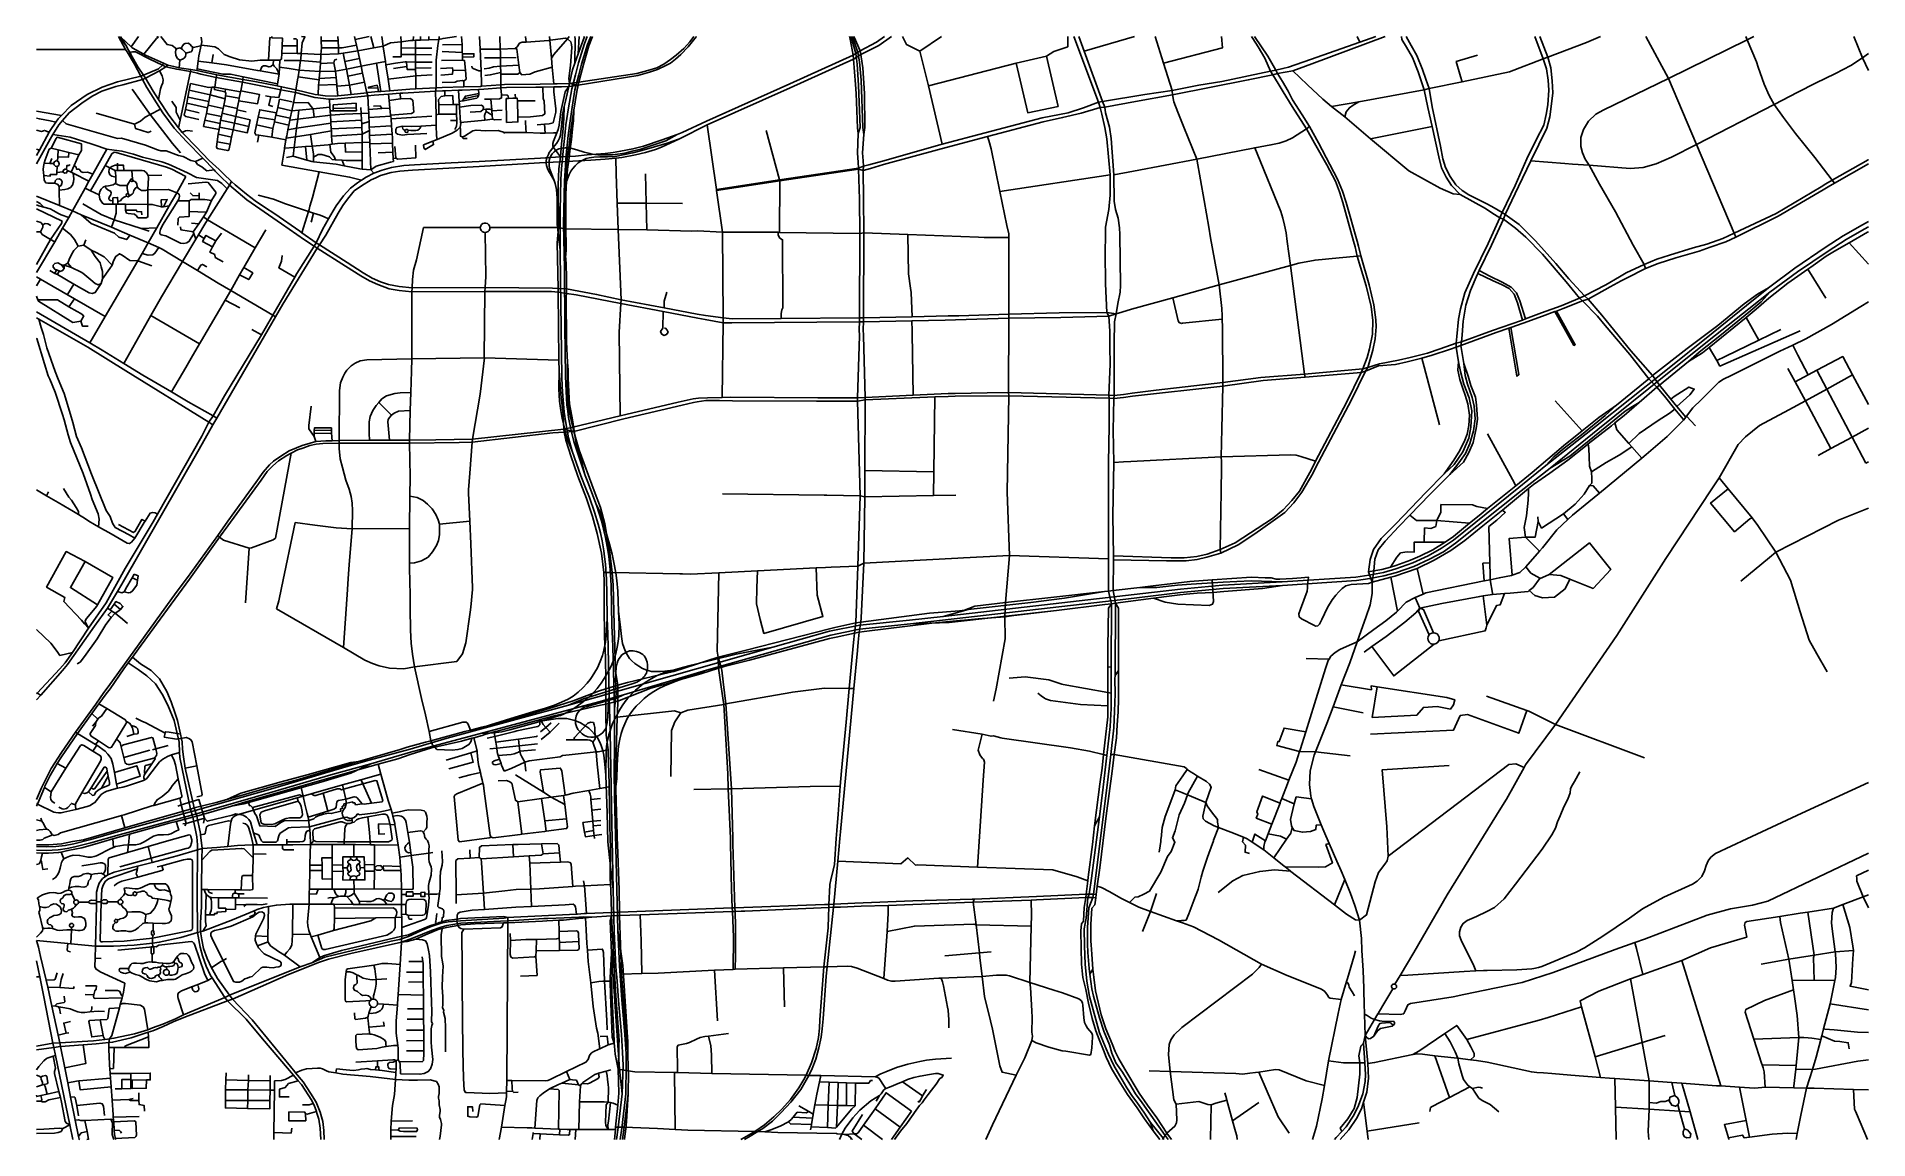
# Model space of a CAD drawing. Header units: inches. Extents: x 13377022 to 13384502, y 3544620 to 3549120.
import ezdxf

# ---------------------------------------------------------------- set-up
doc = ezdxf.new("R2010")
doc.units = ezdxf.units.IN
doc.header["$MEASUREMENT"] = 0

msp = doc.modelspace()

# ---------------------------------------------------------------- linework, layer by layer
for points in [[(13377355.2, 3549119.6), (13377385.3, 3549084.8)], [(13377355.2, 3549119.6), (13377384.2, 3549067.5), (13377391.4, 3549057.9), (13377420.9, 3549007.7), (13377447.1, 3548958.7), (13377453.2, 3548944.9)], [(13377365.1, 3549118.2), (13377364.3, 3549119.6)], [(13379197.8, 3548928.9), (13379147.3, 3548927), (13379133.4, 3548926.7), (13379078.4, 3548925.7), (13378931.8, 3548924.2), (13378917.3, 3548923.1), (13378838.6, 3548917.3), (13378834.2, 3548916.9), (13378765.8, 3548914.5), (13378677.8, 3548911.5), (13378652.5, 3548911), (13378569.6, 3548906.7), (13378545.4, 3548905.5), (13378464.2, 3548898.8), (13378426.6, 3548896), (13378417.4, 3548895.2), (13378373.6, 3548891.4), (13378370, 3548891), (13378306.6, 3548884.1), (13378251.9, 3548878.2), (13378243.7, 3548877.3), (13378199.9, 3548878.1), (13378171.1, 3548882.2), (13378159.6, 3548883.8), (13378080, 3548902.5), (13378022, 3548915), (13378004.4, 3548918.4), (13377913, 3548936.3), (13377864.2, 3548945.4), (13377756.9, 3548964.3), (13377675.5, 3548981.1), (13377651.5, 3548985.2), (13377603.2, 3548992.6), (13377582.2, 3548997.3), (13377556.6, 3549003.9), (13377539.8, 3549011.3), (13377466.3, 3549043.8), (13377458.8, 3549048), (13377411.2, 3549074.5), (13377406.9, 3549078.4), (13377365.1, 3549118.2)], [(13377465.6, 3548950.2), (13377458.2, 3548961.9), (13377435.1, 3548996.4), (13377406.2, 3549047.3), (13377385.3, 3549084.8), (13377365.1, 3549118.2)], [(13377406.9, 3549078.4), (13377436.9, 3549119.6)], [(13377458.8, 3549048), (13377511.6, 3549112), (13377516.4, 3549116.6), (13377519.7, 3549119.6)], [(13377513, 3549119.6), (13377516.4, 3549116.6)], [(13377606.3, 3549023.8), (13377597, 3549030.7), (13377592.2, 3549037.6), (13377589.6, 3549044.5), (13377589.1, 3549056.2), (13377589.9, 3549065.7), (13377592, 3549070), (13377575, 3549083.8), (13377554.3, 3549087), (13377529, 3549119.6)], [(13377612.1, 3549071.3), (13377617.4, 3549081.9), (13377622.4, 3549088.7), (13377628.3, 3549091.5), (13377640.8, 3549093.4), (13377647.7, 3549088.4), (13377655.5, 3549079.1), (13377658, 3549077.9), (13377662.6, 3549075.9), (13377690.4, 3549082.8), (13377692.8, 3549085.1)], [(13377675.5, 3548981.1), (13377676.8, 3548988.2), (13377681.3, 3549019.3), (13377684.5, 3549041.7), (13377692.8, 3549085.1), (13377695.5, 3549099), (13377693.5, 3549116.9)], [(13378014.4, 3549023.5), (13378021.3, 3549028.2), (13378022.7, 3549051.6), (13378024.5, 3549082.7), (13378026.2, 3549113.1), (13377983.7, 3549115.3), (13377974.3, 3549115.8), (13377968.2, 3549024)], [(13377982.5, 3549119.6), (13377983.7, 3549115.3)], [(13378071.1, 3549110.2), (13378081.6, 3549110.2), (13378085.7, 3549107.1), (13378085.5, 3549081.6), (13378085.4, 3549051.3)], [(13378080, 3548902.5), (13378088.8, 3548949.9), (13378089.7, 3548956.3), (13378093.2, 3548983.2), (13378099.7, 3549022), (13378100.6, 3549027.3), (13378102.2, 3549050.9), (13378105.2, 3549093.9), (13378116.9, 3549119.2), (13378116.9, 3549119.6)], [(13378102.9, 3549119.6), (13378116.9, 3549119.2)], [(13378183.8, 3549119.6), (13378184, 3549102.1), (13378184.2, 3549073.4), (13378182.6, 3549046.4), (13378182, 3549035.5), (13378180.5, 3549015.6), (13378180.1, 3549010.1), (13378177.8, 3548977.9), (13378175.1, 3548948.5), (13378174.6, 3548942.9), (13378172.6, 3548921.3), (13378171.1, 3548882.2)], [(13378184, 3549102.1), (13378252.4, 3549102.6)], [(13378251.8, 3549119.6), (13378252.4, 3549102.6), (13378253.6, 3549074.7), (13378254.6, 3549049.4)], [(13378320.2, 3549119.6), (13378322.7, 3549107.9), (13378327.7, 3549085.4), (13378332.8, 3549061.6), (13378339.7, 3549030.1), (13378346.4, 3548999.4), (13378352.6, 3548970.9), (13378360.6, 3548934.2), (13378370, 3548891)], [(13378322.7, 3549107.9), (13378379.2, 3549119.6)], [(13378386.9, 3549119.6), (13378397.9, 3549073.7)], [(13378431.4, 3549119.6), (13378436.1, 3549080.7), (13378436.4, 3549078), (13378445.7, 3549017.7), (13378447.7, 3549005), (13378456.9, 3548945.9), (13378464.2, 3548898.8)], [(13378436.1, 3549080.7), (13378466, 3549093.8), (13378509.5, 3549098.9)], [(13378508.8, 3549119.6), (13378509.5, 3549098.9), (13378509.8, 3549073.4), (13378510.1, 3549047.2), (13378510.2, 3549040.9)], [(13378735.8, 3549119.6), (13378681.4, 3549112.6), (13378664.2, 3549108.5), (13378623.5, 3549106.9), (13378589.6, 3549105.6), (13378573.2, 3549104.9), (13378568.8, 3549104.7), (13378559.2, 3549104.2), (13378547.6, 3549103.6), (13378509.5, 3549098.9)], [(13378560, 3549119.6), (13378559.2, 3549104.2)], [(13378568.8, 3549104.7), (13378568.9, 3549072.5), (13378569, 3549046.6), (13378569.2, 3549016.2), (13378569.3, 3548991)], [(13378589.4, 3549119.6), (13378589.6, 3549105.6)], [(13378623.3, 3549119.6), (13378623.5, 3549106.9)], [(13378665.3, 3549119.6), (13378665.6, 3549115.3), (13378664.2, 3549108.5), (13378659.3, 3549083.8), (13378652.9, 3549023.8), (13378652.5, 3548911), (13378650.6, 3548897.2), (13378652.8, 3548801.1), (13378653.7, 3548757.8), (13378654.7, 3548715.5), (13378657.6, 3548700)], [(13378679.3, 3549085.8), (13378758.9, 3549088)], [(13378756.7, 3549119.6), (13378758.9, 3549088), (13378759.8, 3549055.4), (13378760, 3549048.9), (13378760.3, 3549035.5), (13378760.6, 3549023.9), (13378769.2, 3549022.2), (13378772.5, 3548982.3), (13378775.5, 3548945.5), (13378765.8, 3548937.5), (13378765.8, 3548914.5)], [(13380484, 3549119.6), (13380451.6, 3549097.1), (13380383.9, 3549061.6), (13380355.5, 3549043.9), (13380097.4, 3548927.4), (13379756.4, 3548775.4), (13379657, 3548728), (13379637.3, 3548720.6), (13379575.7, 3548698), (13379500.3, 3548672.2), (13379456.8, 3548661.3), (13379405.9, 3548651.7), (13379376.5, 3548646.9), (13379343.6, 3548642.7), (13379269.8, 3548637.2), (13379222.3, 3548632.5), (13379189.8, 3548630.5), (13379160.2, 3548628.7), (13379078.7, 3548623.8), (13378829, 3548610.5)], [(13378829.2, 3548589.8), (13379074.4, 3548604.2), (13379157.8, 3548608.9), (13379186.6, 3548610.6), (13379284.8, 3548616.1), (13379343.8, 3548619.4), (13379386.1, 3548624), (13379411, 3548626.7), (13379467, 3548637.6), (13379507.6, 3548646.7), (13379548.9, 3548659.2), (13379573.1, 3548668), (13379646.9, 3548702.3), (13379759.3, 3548759.5), (13380098.4, 3548911.1), (13380356.6, 3549027.5), (13380387.3, 3549046.2), (13380460.4, 3549084), (13380511.9, 3549119.6)], [(13378830, 3549119.6), (13378832.4, 3549068.3), (13378836.4, 3548979.5), (13378838.7, 3548927.7), (13378838.6, 3548917.3)], [(13378832.4, 3549068.3), (13378914.9, 3549069), (13378975.2, 3549070.8), (13378983.7, 3549077.6), (13378992.9, 3549093.4), (13379003.9, 3549096.5), (13379019.9, 3549097.7), (13379112.6, 3549104.4), (13379117.7, 3549105.2), (13379129.7, 3549106.9), (13379181.6, 3549113), (13379188.8, 3549111)], [(13378917.5, 3548910.4), (13378917.3, 3548923.1), (13378916.6, 3548967), (13378916.5, 3548973.2), (13378916.1, 3548999.3), (13378915.6, 3549033.1), (13378915.2, 3549056.2), (13378914.9, 3549069), (13378913.7, 3549119.6)], [(13379017.9, 3549119.6), (13379019.9, 3549097.7)], [(13379116.2, 3549119.6), (13379117.7, 3549105.2), (13379124.1, 3549031.3), (13379127.2, 3548994.8), (13379133.4, 3548926.7)], [(13379124.1, 3549031.3), (13379133.3, 3549046.5), (13379188.8, 3549111), (13379195.7, 3549119.6)], [(13379258.4, 3549119.6), (13379257.2, 3549116.4), (13379241.8, 3549075.2), (13379232.8, 3549049.6), (13379219.2, 3549011.2), (13379209.6, 3548983.8), (13379197.8, 3548928.9), (13379194.7, 3548916.2), (13379181, 3548856.9), (13379176.3, 3548835.1), (13379173.8, 3548786), (13379170, 3548730.1)], [(13379269.6, 3549119.6), (13379259, 3549091.8), (13379233.9, 3549012.9), (13379221.4, 3548964), (13379207.7, 3548907.1), (13379192.8, 3548829.7), (13379183, 3548759.8)], [(13379188.8, 3549111), (13379202.6, 3549098.8), (13379206.2, 3549087.6), (13379207.3, 3549075.8), (13379202, 3549002.2), (13379195, 3548949.3), (13379197.8, 3548928.9)], [(13379197.3, 3548756.6), (13379208.6, 3548832.1), (13379219.7, 3548902.9), (13379235.9, 3548964.3), (13379246.8, 3549007.9), (13379271.2, 3549087), (13379284.1, 3549119.6)], [(13379704.7, 3549119.6), (13379688.4, 3549098.1), (13379663.8, 3549070.8), (13379633.2, 3549043.6), (13379610.2, 3549026.5), (13379583.3, 3549007.1), (13379553.5, 3548992.9), (13379516.9, 3548981), (13379473, 3548969.3), (13379235.1, 3548933.8), (13379197.8, 3548928.9)], [(13379202.1, 3548729.2), (13379209.9, 3548785.7), (13379215.6, 3548820), (13379221.2, 3548854.3), (13379227, 3548896.3), (13379232.7, 3548921.9), (13379235.1, 3548933.8), (13379243.2, 3548965.7), (13379254.2, 3549006.5), (13379277.1, 3549081.6), (13379291.9, 3549119.6)], [(13379219.7, 3549119.6), (13379219.5, 3549119.3), (13379221.2, 3549111.2), (13379219.2, 3549011.2)], [(13379232.7, 3548921.9), (13379477.2, 3548961.1), (13379524, 3548974.7), (13379557.5, 3548986.1), (13379593.4, 3549003.1), (13379609.5, 3549010.9), (13379629.8, 3549027.1), (13379651.9, 3549046.5), (13379682.3, 3549077.5), (13379714.9, 3549118.3), (13379715.7, 3549119.6)], [(13379237.4, 3549119.6), (13379232.8, 3549049.6)], [(13379257.5, 3549119.6), (13379257.2, 3549116.4)], [(13380340.9, 3549119.6), (13380343.8, 3549109.6)], [(13380343.8, 3549109.6), (13380355.5, 3549043.9), (13380356.6, 3549027.5), (13380365.2, 3548924.1), (13380367.5, 3548887.9), (13380373, 3548746.8), (13380377, 3548724), (13380373.6, 3548644.3)], [(13380347.1, 3549119.6), (13380349.4, 3549111.8), (13380367.4, 3549050.8), (13380372.1, 3549007.7), (13380378.1, 3548921.7), (13380384.3, 3548748.9)], [(13380394.9, 3548748.8), (13380388.7, 3548942.7), (13380381.9, 3549017.5), (13380375.2, 3549054.4), (13380354.9, 3549116.1), (13380353.9, 3549119.6)], [(13380359.7, 3549117.5), (13380359.1, 3549119.6)], [(13380394.1, 3548645.6), (13380399.2, 3548720.6), (13380403.4, 3548748.3), (13380402.2, 3548888.3), (13380395.1, 3548992.3), (13380387.3, 3549046.2), (13380383.9, 3549061.6), (13380359.7, 3549117.5)], [(13380480.4, 3548597.4), (13380714.7, 3548662), (13380905.1, 3548712.5), (13381131.7, 3548771.6), (13381210.9, 3548789.6), (13381286.4, 3548807.8), (13381365, 3548830), (13381383.3, 3548832), (13381508.8, 3548854.7), (13381660.1, 3548882.6), (13381969.1, 3548942.9), (13382069.2, 3548963.3), (13382088.9, 3548969.2), (13382151.1, 3548980.3), (13382229.4, 3549009.4), (13382527.9, 3549119.6)], [(13380558, 3549119.6), (13380573.4, 3549087.9), (13380628.3, 3549060.9), (13380663.1, 3548918.6)], [(13380628.3, 3549060.9), (13380716.2, 3549119.6)], [(13381145.2, 3549040), (13381175.2, 3549059.5), (13381232.1, 3549078.6), (13381231.9, 3549099.6), (13381233.2, 3549119.6)], [(13381256.7, 3549119.6), (13381357.1, 3548852.7), (13381365, 3548830), (13381371.3, 3548802.7)], [(13381386.9, 3548808.7), (13381383.3, 3548832), (13381373.8, 3548855.6), (13381299.5, 3549059.8), (13381277.7, 3549119.6)], [(13381299.5, 3549059.8), (13381504.5, 3549119.6)], [(13381660.1, 3548882.6), (13381658.9, 3548899.3), (13381623.2, 3549011.8), (13381589.1, 3549119.6)], [(13381623.2, 3549011.8), (13381863.7, 3549073.5), (13381859.7, 3549119.6)], [(13381981.9, 3549119.6), (13381988.3, 3549111.8), (13382009.8, 3549077.8), (13382036.9, 3549032.4), (13382059.8, 3548979.2)], [(13382088.9, 3548969.2), (13382081.4, 3548983.1), (13382049.9, 3549040.5), (13381995.2, 3549119.6)], [(13382490.4, 3549119.6), (13382425.3, 3549096.9), (13382224.1, 3549026.6), (13382133.8, 3548994.5), (13382111, 3548989.5), (13382081.4, 3548983.1), (13382059.8, 3548979.2)], [(13382425.3, 3549096.9), (13382414.2, 3549119.6)], [(13382594.6, 3549119.6), (13382596.9, 3549108.4)], [(13382596.9, 3549108.4), (13382616.1, 3549076.1)], [(13382634.8, 3549083.2), (13382614.7, 3549119.6)], [(13383140, 3549119.6), (13383174.1, 3549029.7)], [(13383201.1, 3548791.9), (13383208, 3548844.9), (13383213.2, 3548890.4), (13383210.9, 3548938.8), (13383204.6, 3548993), (13383192.2, 3549036.4), (13383160.1, 3549119.6)], [(13383174.1, 3549029.7), (13383192.2, 3549036.4), (13383350.9, 3549096.1), (13383407.7, 3549119.6)], [(13383591.9, 3548173.4), (13383585.9, 3548190), (13383541.5, 3548269.3), (13383469.5, 3548405.2), (13383404.2, 3548517.9), (13383361, 3548594.9), (13383344.9, 3548619), (13383334, 3548646.2), (13383327.6, 3548670.8), (13383328, 3548708), (13383338.5, 3548741.1), (13383359.2, 3548774.9), (13383388.4, 3548802.9), (13383421.2, 3548820.9), (13383685.1, 3548948.4), (13384006.4, 3549106.5), (13384033.6, 3549119.6)], [(13383799.2, 3548680.1), (13383685.1, 3548948.4), (13383592.3, 3549119.6)], [(13384362.9, 3548522.1), (13384354.3, 3548533.8), (13384282.8, 3548626.5), (13384204.4, 3548724), (13384154.8, 3548789.7), (13384116.4, 3548842.5), (13384096.2, 3548879.1), (13384075.9, 3548926.1), (13384051.9, 3548994.9), (13384045.2, 3549016.8), (13384006.4, 3549106.5), (13384001, 3549119.6)], [(13384442.2, 3549119.6), (13384478.2, 3549033.4)], [(13377384.2, 3549067.5), (13377021.5, 3549067.1)], [(13377406.2, 3549047.3), (13377404.8, 3549055.7), (13377413.4, 3549058.3), (13377425, 3549057.8), (13377483.7, 3549027.4), (13377534.9, 3549003.4), (13377549.7, 3548996.4), (13377593.9, 3548986.9), (13377649.9, 3548977.6), (13377678.4, 3548971.3), (13377692.1, 3548966.2), (13377755.2, 3548953.5), (13377861.9, 3548934.4), (13378018.8, 3548903), (13378078, 3548892), (13378156.9, 3548871.6), (13378192.8, 3548866.6), (13378213.6, 3548865), (13378217.3, 3548864.9), (13378234.8, 3548864.5), (13378265.1, 3548867.1), (13378374.4, 3548878.2), (13378399.7, 3548880.7), (13378458.7, 3548885.1), (13378506, 3548888.5), (13378516.5, 3548889.3), (13378650.6, 3548897.2), (13378679.4, 3548898.9), (13378688.5, 3548899.2), (13378744.1, 3548901), (13378758.8, 3548901.5), (13378825.5, 3548904.1), (13378847.3, 3548905), (13378917.5, 3548910.4), (13378939.9, 3548912.1), (13379059.8, 3548913.6), (13379088, 3548913.9), (13379133.1, 3548914.3), (13379165, 3548914.6), (13379194.7, 3548916.2), (13379232.7, 3548921.9)], [(13377592, 3549070), (13377605.6, 3549073.4), (13377612.1, 3549071.3), (13377617.1, 3549067.8), (13377629.9, 3549055.1), (13377630.3, 3549052.3), (13377631.1, 3549047), (13377629.3, 3549039.2), (13377624, 3549032.3), (13377617.7, 3549028.3), (13377606.3, 3549023.8)], [(13377606.3, 3549023.8), (13377603.2, 3548992.6)], [(13377630.3, 3549052.3), (13377646.1, 3549055.7), (13377652.6, 3549058.2), (13377656.1, 3549062.9), (13377657.6, 3549070), (13377658, 3549077.9)], [(13377681.3, 3549019.3), (13377737.3, 3549012.2), (13377796.8, 3549004.7), (13377924.1, 3548982.2), (13377934.1, 3548980.4), (13378012.2, 3548966.8)], [(13377933.9, 3549024.3), (13377900.7, 3549020.1), (13377850.5, 3549025.2), (13377812.2, 3549037.1), (13377787.5, 3549046.9), (13377763.6, 3549069.4), (13377748.7, 3549077.5), (13377718.5, 3549082.6), (13377692.8, 3549085.1)], [(13377742.1, 3549047.3), (13377737.3, 3549012.2)], [(13377933.9, 3549024.3), (13377968.2, 3549024), (13377988.2, 3549023.7), (13378014.4, 3549023.5)], [(13377988.2, 3549023.7), (13377987.6, 3549005.4), (13377991.3, 3548998.8), (13378001.9, 3548988), (13378012.2, 3548966.8)], [(13378014.4, 3549023.5), (13378013.3, 3548995.6), (13378012.2, 3548966.8), (13378005.6, 3548927.7), (13378004.4, 3548918.4)], [(13378013.3, 3548995.6), (13378052.6, 3548989.9), (13378093.2, 3548983.2), (13378177.8, 3548977.9), (13378241.8, 3548978.9), (13378286.2, 3548987.6), (13378346.4, 3548999.4), (13378409.3, 3549011), (13378445.7, 3549017.7)], [(13378022.7, 3549051.6), (13378085.4, 3549051.3), (13378102.2, 3549050.9)], [(13378024.5, 3549082.7), (13378085.5, 3549081.6)], [(13378032.6, 3549022.7), (13378099.7, 3549022)], [(13378099.7, 3549022), (13378180.5, 3549015.6)], [(13378102.2, 3549050.9), (13378182.6, 3549046.4), (13378254.6, 3549049.4), (13378273, 3549052.2), (13378332.8, 3549061.6)], [(13378180.1, 3549010.1), (13378235.2, 3549013.2)], [(13378184.2, 3549073.4), (13378253.6, 3549074.7), (13378268.7, 3549073.7), (13378327.7, 3549085.4)], [(13378248, 3549027.5), (13378238.4, 3549023.8), (13378235.2, 3549013.2), (13378241.8, 3548978.9), (13378244.5, 3548952.3), (13378247.4, 3548923.8), (13378248, 3548917.9), (13378251.9, 3548878.2)], [(13378273, 3549052.2), (13378279.9, 3549018.2), (13378286.2, 3548987.6), (13378292, 3548958.1), (13378299.1, 3548922.1), (13378306.6, 3548884.1)], [(13378279.9, 3549018.2), (13378339.7, 3549030.1)], [(13378332.8, 3549061.6), (13378397.9, 3549073.7), (13378436.1, 3549080.7)], [(13378475.5, 3549036.8), (13378509.9, 3549037.2), (13378510.2, 3549040.9)], [(13378486.9, 3549011.7), (13378526, 3549016.5), (13378532.5, 3549016.5), (13378569.2, 3549016.2), (13378636.3, 3549016.2)], [(13378568.9, 3549072.5), (13378509.8, 3549073.4)], [(13378510.1, 3549047.2), (13378569, 3549046.6), (13378634.4, 3549046)], [(13378532.5, 3549016.5), (13378533.8, 3548998.4), (13378534.7, 3548985.1), (13378569.3, 3548985.1)], [(13378568.9, 3549072.5), (13378635.3, 3549072.5)], [(13378675.3, 3549022.8), (13378760.6, 3549023.9)], [(13378677.6, 3549058.9), (13378759.8, 3549055.4)], [(13378760, 3549048.9), (13378807, 3549049.7), (13378807, 3549037.5), (13378760.3, 3549035.5)], [(13378850.2, 3549033.1), (13378915.6, 3549033.1)], [(13378915.6, 3549033.1), (13378980.1, 3549034.8)], [(13378975.2, 3549070.8), (13378982.9, 3549068.7), (13378991.3, 3549002.8), (13378995.1, 3548973.2), (13379002.3, 3548964.3), (13379035.6, 3548965.9), (13379057.3, 3548976.5), (13379127.2, 3548994.8)], [(13380718.9, 3548680.4), (13380663.1, 3548918.6), (13380668.8, 3548920.1), (13381021.7, 3549011), (13381068.9, 3548808.9), (13381192.8, 3548835), (13381145.2, 3549040), (13381021.7, 3549011)], [(13382616.1, 3549076.1), (13382639.6, 3549035.1), (13382663.7, 3548976.3), (13382688.3, 3548902.1)], [(13382707.7, 3548907.4), (13382694.7, 3548945.7), (13382681.2, 3548985.2), (13382657.1, 3549042.2), (13382634.8, 3549083.2)], [(13382843.5, 3548935.6), (13382836, 3548956.9), (13382818.7, 3549018), (13382904.8, 3549043.6)], [(13383124.1, 3549010.3), (13383174.1, 3549029.7)], [(13383174.1, 3549029.7), (13383186.6, 3548987.9), (13383194.2, 3548941.5), (13383196.6, 3548901.5), (13383192.1, 3548841.5), (13383186.5, 3548801.5)], [(13384478.2, 3549033.4), (13384430, 3549002), (13384366.9, 3548969.8), (13384285.7, 3548929.7), (13384213, 3548892.9), (13384116.4, 3548842.5), (13383799.2, 3548680.1)], [(13384501.5, 3549050.6), (13384478.2, 3549033.4)], [(13384478.2, 3549033.4), (13384501.5, 3548982)], [(13377458.2, 3548961.9), (13377447.1, 3548958.7), (13377351.6, 3548934.6), (13377289.1, 3548912.9), (13377228.2, 3548883.2), (13377162.2, 3548838.7), (13377123.7, 3548798.5), (13377109.5, 3548783.8), (13377100.2, 3548770.5), (13377076.1, 3548736.3), (13377073, 3548730.4), (13377033, 3548655.9), (13377021.5, 3548634.5)], [(13377021.5, 3548600.4), (13377076.1, 3548700.7), (13377087.5, 3548719.7), (13377111.7, 3548760), (13377126.9, 3548777.6), (13377154, 3548809), (13377206, 3548848.3), (13377248.3, 3548876.5), (13377287.6, 3548896.6), (13377344.8, 3548916.9), (13377373.6, 3548922.5), (13377453.2, 3548944.9), (13377457.3, 3548945.9)], [(13377453.2, 3548944.9), (13377465.6, 3548950.2), (13377523.8, 3548980.7), (13377549.7, 3548996.4), (13377556.6, 3549003.9)], [(13377453.2, 3548944.9), (13377471.2, 3548912.4), (13377527.2, 3548823.9), (13377536.7, 3548809), (13377583, 3548746.5), (13377633.5, 3548691.8), (13377700.8, 3548623.2), (13377747, 3548576.1), (13377751.2, 3548571)], [(13377539.8, 3549011.3), (13377534.9, 3549003.4), (13377519.1, 3548988.5), (13377458.2, 3548961.9)], [(13377766.3, 3548577.5), (13377726.2, 3548613.6), (13377671.4, 3548671.9), (13377625, 3548718.4), (13377616.1, 3548728.2), (13377601.3, 3548747.6), (13377561.4, 3548799.9), (13377519.8, 3548863.5), (13377497.7, 3548897.1), (13377465.6, 3548950.2)], [(13377523.8, 3548980.7), (13377534.6, 3548960.4), (13377537.9, 3548942.9), (13377537.4, 3548931.6), (13377531.7, 3548919.3), (13377527, 3548906.6), (13377519.8, 3548863.5)], [(13377651.5, 3548985.2), (13377649.9, 3548977.6), (13377608, 3548778.4), (13377601.3, 3548747.6)], [(13377676.8, 3548988.2), (13377782.3, 3548967.1), (13377813, 3548966.7), (13377865.2, 3548956.1), (13378005.6, 3548927.7)], [(13377756.9, 3548964.3), (13377755.2, 3548953.5), (13377749, 3548913.7), (13377747.1, 3548903.5), (13377791.4, 3548893.8)], [(13377864.2, 3548945.4), (13377861.9, 3548934.4), (13377854.7, 3548898.8), (13377853.8, 3548894.1), (13377848.8, 3548868), (13377846.8, 3548857.8), (13377840.7, 3548825.9), (13377839.8, 3548821), (13377834.4, 3548793.2), (13377829.4, 3548766.7), (13377825.3, 3548745.6), (13377823.9, 3548739), (13377817.7, 3548710), (13377811.5, 3548680.8), (13377806.4, 3548657), (13377801.7, 3548654.6), (13377758.4, 3548663.7), (13377755.6, 3548670.4), (13377758.7, 3548690.7), (13377763.4, 3548721.2), (13377766.3, 3548740.1)], [(13377865.2, 3548956.1), (13377864.2, 3548945.4)], [(13377934.1, 3548980.4), (13377941, 3548996.6), (13377947.3, 3549000.8), (13377958.1, 3549000.5), (13377970.1, 3548996.3), (13377977.7, 3548997.7), (13377987.6, 3549005.4)], [(13378089.7, 3548956.3), (13378174.6, 3548942.9)], [(13378175.1, 3548948.5), (13378244.5, 3548952.3)], [(13378292, 3548958.1), (13378352.6, 3548970.9)], [(13378409.3, 3549011), (13378426.6, 3548896)], [(13378486.9, 3549011.7), (13378447.7, 3549005)], [(13378456.9, 3548945.9), (13378569.4, 3548959.3), (13378636.3, 3548963.8)], [(13378478.5, 3548990.3), (13378533.8, 3548998.4)], [(13378569.3, 3548991), (13378632.1, 3548992.6)], [(13378569.3, 3548991), (13378569.3, 3548985.1), (13378569.4, 3548959.3), (13378569.6, 3548906.7)], [(13378670.2, 3548989.6), (13378719.4, 3548993), (13378720.6, 3548981), (13378720, 3548966.7), (13378671.9, 3548962.1)], [(13378677.3, 3548932.2), (13378731.2, 3548934.3), (13378739.3, 3548938.4), (13378760.2, 3548940.8), (13378765.8, 3548937.5)], [(13378772.5, 3548982.3), (13378720.6, 3548981)], [(13378798.1, 3548998.9), (13378800.3, 3548991.9), (13378804.7, 3548989.2), (13378826.9, 3548979.9), (13378836.4, 3548979.5)], [(13378849.6, 3548988.7), (13378869.6, 3548990.4), (13378886.8, 3548995.9), (13378916.1, 3548999.3)], [(13378851.3, 3548961), (13378874, 3548963.7), (13378916.5, 3548973.2)], [(13378916.1, 3548999.3), (13378991.3, 3549002.8)], [(13378916.6, 3548967), (13378986.2, 3548966.5), (13378995.1, 3548973.2)], [(13382059.8, 3548979.2), (13381861.2, 3548936.3), (13381767.8, 3548921.6), (13381658.9, 3548899.3), (13381546.4, 3548883.2), (13381373.8, 3548855.6), (13381357.1, 3548852.7), (13381296.9, 3548829.7), (13381233.4, 3548808.7), (13381127.4, 3548787.7), (13380894.5, 3548727.1), (13380718.9, 3548680.4), (13380709.9, 3548678), (13380475.9, 3548611.4)], [(13382059.8, 3548979.2), (13382069.2, 3548963.3)], [(13382069.2, 3548963.3), (13382090.9, 3548929.1)], [(13382108.9, 3548936.4), (13382088.9, 3548969.2)], [(13382151.1, 3548980.3), (13382180.5, 3548953.3)], [(13382180.5, 3548953.3), (13382210.8, 3548922.9)], [(13382308.7, 3548834.1), (13382420.7, 3548854.2), (13382688.3, 3548902.1), (13382707.7, 3548907.4), (13382843.5, 3548935.6), (13383035.9, 3548975.4), (13383096.4, 3548999.6)], [(13383096.4, 3548999.6), (13383124.1, 3549010.3)], [(13377411.4, 3548905.4), (13377485.4, 3548802), (13377576.9, 3548684.2), (13377609.2, 3548646.1)], [(13377749, 3548913.7), (13377737.1, 3548913.1), (13377724.1, 3548912.6), (13377650.1, 3548927.9), (13377644.9, 3548901.9), (13377639.3, 3548873.3), (13377634.4, 3548848.8), (13377629.3, 3548822.9), (13377624.5, 3548798.8), (13377630.8, 3548793.6), (13377684.3, 3548782.2)], [(13377639.3, 3548873.3), (13377724.9, 3548855.6)], [(13377644.9, 3548901.9), (13377730.6, 3548882.4), (13377791.5, 3548866.5)], [(13377703.2, 3548753.1), (13377708.8, 3548779.3), (13377714.6, 3548806.7), (13377719.3, 3548829.2), (13377721.6, 3548839.8), (13377724.9, 3548855.6), (13377730.6, 3548882.4), (13377737.1, 3548913.1)], [(13377792.6, 3548905.7), (13377791.4, 3548893.8), (13377794, 3548888.1), (13377792.9, 3548878.4), (13377791.5, 3548866.5), (13377785.5, 3548838.1), (13377783, 3548825.8), (13377779.1, 3548807.5), (13377776.3, 3548793.8), (13377773, 3548778.3), (13377770.4, 3548765.6), (13377768, 3548750.7), (13377766.3, 3548740.1), (13377703.2, 3548753.1)], [(13377749, 3548913.7), (13377792.6, 3548905.7), (13377853.8, 3548894.1)], [(13377792.9, 3548878.4), (13377848.8, 3548868)], [(13377846.8, 3548857.8), (13377922.8, 3548845.3), (13377931, 3548883.7), (13377854.7, 3548898.8)], [(13377955.6, 3548878.4), (13377977.8, 3548873.4), (13378010.3, 3548871.5), (13378018.8, 3548903), (13378022, 3548915)], [(13377977.8, 3548873.4), (13377970.2, 3548840), (13377986.6, 3548835.2)], [(13378064.4, 3548853.2), (13378013.3, 3548864.2), (13378005.9, 3548831.1), (13378000.8, 3548808.5), (13377998.8, 3548799.6), (13377994.3, 3548779.7), (13377992.6, 3548772), (13377986.5, 3548744.9), (13377981.6, 3548708.8)], [(13378080, 3548902.5), (13378078, 3548892), (13378069.8, 3548849.9), (13378063.4, 3548817.1), (13378057.2, 3548786.8), (13378055.5, 3548778.6), (13378051.4, 3548758.6), (13378047.6, 3548739.8), (13378042.6, 3548715.4), (13378040.8, 3548704.8), (13378039.7, 3548698.2), (13378034.1, 3548664.6), (13378033.3, 3548660.1), (13378022.3, 3548594.9)], [(13378172.6, 3548921.3), (13378247.4, 3548923.8)], [(13378217.3, 3548864.9), (13378219.3, 3548831.9), (13378220.2, 3548816.6), (13378221.2, 3548799), (13378222.8, 3548772.7), (13378223.2, 3548766), (13378224.5, 3548743.4), (13378225, 3548734.7), (13378226.2, 3548714), (13378228.2, 3548680.7)], [(13378248, 3548917.9), (13378299.1, 3548922.1), (13378360.6, 3548934.2)], [(13378370, 3548891), (13378374.4, 3548878.2), (13378376.7, 3548822.6), (13378377.4, 3548807.1), (13378378.2, 3548789.2), (13378378.9, 3548773.4), (13378379.8, 3548750.1), (13378380.4, 3548736.2), (13378381.3, 3548716.8), (13378382.4, 3548689.1), (13378382.7, 3548681.9), (13378386.5, 3548575.6), (13378398.3, 3548562.7)], [(13378412.6, 3548921.6), (13378376.8, 3548913.9), (13378376.8, 3548909), (13378414.6, 3548911)], [(13378412.6, 3548921.6), (13378414.6, 3548911), (13378417.4, 3548895.2)], [(13378458.7, 3548885.1), (13378461.3, 3548859.1), (13378464.4, 3548828.1), (13378467.2, 3548799.1), (13378467.7, 3548794.7), (13378468.6, 3548783.6), (13378470.8, 3548755.2), (13378473.2, 3548721.4), (13378474.2, 3548708), (13378475.1, 3548685.3), (13378476.6, 3548648.5), (13378477.6, 3548622.2), (13378478.2, 3548609.5)], [(13378461.3, 3548859.1), (13378507.8, 3548865.6), (13378506, 3548888.5)], [(13378467.2, 3548799.1), (13378552.7, 3548806.7), (13378561.2, 3548811.7), (13378557.7, 3548860.2), (13378547.2, 3548866.6), (13378507.8, 3548865.6)], [(13378600.8, 3548677.7), (13378639.6, 3548692.9), (13378657.6, 3548700), (13378718.9, 3548725.2), (13378738.9, 3548737.8), (13378750.4, 3548750.4), (13378753.3, 3548764.8), (13378752.9, 3548769.9), (13378748.8, 3548831.3), (13378748, 3548842.7), (13378747.2, 3548855), (13378744.1, 3548901)], [(13378748, 3548842.7), (13378736.6, 3548842.5), (13378722.1, 3548842.2), (13378663.6, 3548841.7), (13378662.6, 3548863.6), (13378674.1, 3548875.6), (13378688.6, 3548878.1)], [(13378688.5, 3548899.2), (13378688.6, 3548878.1), (13378721.1, 3548879.1), (13378722.1, 3548842.2)], [(13378825.5, 3548904.1), (13378826.7, 3548888.1), (13378827, 3548883.1), (13378825.9, 3548879.8), (13378823.6, 3548873), (13378818.7, 3548868.3), (13378764, 3548857.9), (13378760.8, 3548857.3), (13378747.2, 3548855)], [(13378752.9, 3548769.9), (13378851.2, 3548779.4), (13378883.2, 3548782.5), (13378881.7, 3548799), (13378880.2, 3548816.5), (13378879.7, 3548821.6), (13378876.6, 3548865)], [(13378826.7, 3548888.1), (13378772.3, 3548876.9), (13378766.1, 3548866.5), (13378760.8, 3548857.3)], [(13378766.1, 3548866.5), (13378825.9, 3548879.8)], [(13378917.5, 3548910.4), (13378919.5, 3548882), (13378920.3, 3548869.7), (13378911.7, 3548866), (13378876.6, 3548865), (13378849.9, 3548864.2)], [(13378919.5, 3548882), (13378942.6, 3548880.9), (13378947.1, 3548877.6), (13378948.8, 3548867.9)], [(13378938.5, 3548867.8), (13378948.8, 3548867.9), (13378966.4, 3548868.3), (13378976.6, 3548868.4), (13378984, 3548868.6), (13378985.2, 3548857.1), (13378986.9, 3548790.7), (13378986.9, 3548771.9), (13378940.6, 3548769.4), (13378938.5, 3548867.8)], [(13378975.8, 3548884.6), (13378976.6, 3548868.4)], [(13379088, 3548913.9), (13379089.7, 3548867.8), (13379093.8, 3548856.7), (13379096.2, 3548804.3), (13379087.6, 3548797.7), (13379037.7, 3548792.8), (13378986.9, 3548790.7)], [(13379131, 3548767.4), (13379141.7, 3548810.9), (13379142.1, 3548825.2), (13379133.9, 3548894), (13379133.1, 3548914.3)], [(13379194.7, 3548916.2), (13379180.2, 3548894.2), (13379173.1, 3548863.5), (13379162.4, 3548813.8), (13379155.8, 3548758), (13379151.4, 3548740.7), (13379146.2, 3548727.5)], [(13379197.8, 3548928.9), (13379232.7, 3548921.9)], [(13381660.1, 3548882.6), (13381665, 3548853.1)], [(13382090.9, 3548929.1), (13382112.4, 3548894.8)], [(13382131.7, 3548897.3), (13382108.9, 3548936.4)], [(13382112.4, 3548894.8), (13382148.6, 3548835.2), (13382206.6, 3548743.6), (13382240.3, 3548684.4), (13382290.5, 3548597), (13382325.3, 3548530.4), (13382342, 3548486.8), (13382355.1, 3548443.2), (13382399.7, 3548284.7)], [(13382413.6, 3548285.6), (13382369.8, 3548442.6), (13382353.8, 3548489.7), (13382334.2, 3548537.6), (13382255.6, 3548686), (13382219.7, 3548753.2), (13382189.5, 3548800.5), (13382150.4, 3548861.3), (13382131.7, 3548897.3)], [(13382210.8, 3548922.9), (13382273.4, 3548864.9), (13382308.7, 3548834.1), (13382363.1, 3548792.6), (13382468.7, 3548702.6), (13382625.5, 3548571.4), (13382752.5, 3548501), (13382806.3, 3548478.2), (13382835, 3548475.4)], [(13382688.3, 3548902.1), (13382702.4, 3548830.9), (13382719.9, 3548752.4), (13382747.3, 3548629.4), (13382759, 3548584.5), (13382777.5, 3548546.5), (13382799, 3548512), (13382835, 3548475.4)], [(13382870.5, 3548474.2), (13382842.2, 3548491.4), (13382816.6, 3548515.5), (13382793.6, 3548548.5), (13382774.5, 3548586.2), (13382764.4, 3548620.7), (13382754, 3548672.6), (13382720.8, 3548832.9), (13382707.7, 3548907.4)], [(13377021.5, 3548816.1), (13377123.7, 3548798.5)], [(13377021.5, 3548787.3), (13377032.6, 3548784), (13377076.9, 3548776.1), (13377100.2, 3548770.5)], [(13377265.2, 3548807.7), (13377421.7, 3548763.1), (13377424.9, 3548745), (13377476.7, 3548728.2), (13377489.6, 3548733.4)], [(13377527.2, 3548823.9), (13377485.4, 3548802), (13377464.4, 3548790.9), (13377445, 3548774.1), (13377421.7, 3548763.1)], [(13377573.8, 3548855.9), (13377591.3, 3548831.2), (13377591.8, 3548812), (13377608, 3548778.4)], [(13377629.3, 3548822.9), (13377684.7, 3548809.4)], [(13377634.4, 3548848.8), (13377719.3, 3548829.2)], [(13377714.6, 3548806.7), (13377776.3, 3548793.8)], [(13377721.6, 3548839.8), (13377783, 3548825.8)], [(13377779.1, 3548807.5), (13377834.4, 3548793.2)], [(13377785.5, 3548838.1), (13377840.7, 3548825.9)], [(13377834.4, 3548793.2), (13377893.4, 3548779.6), (13377887.6, 3548753.6), (13377881.8, 3548727.4), (13377823.9, 3548739)], [(13377839.8, 3548821), (13377876.6, 3548812.4)], [(13378000.8, 3548808.5), (13377932.8, 3548821.1), (13377926.2, 3548790.4), (13377919.6, 3548759.9), (13377912.5, 3548726.9), (13377916.5, 3548718.9), (13377928.9, 3548717), (13377981.6, 3548708.8)], [(13377926.2, 3548790.4), (13377994.3, 3548779.7)], [(13377998.8, 3548799.6), (13378057.2, 3548786.8)], [(13378005.9, 3548831.1), (13378063.4, 3548817.1)], [(13378221.2, 3548799), (13378155, 3548790.8), (13378088.3, 3548782.6), (13378055.5, 3548778.6)], [(13378063.4, 3548817.1), (13378092.1, 3548819.9), (13378150.2, 3548825.4), (13378219.3, 3548831.9)], [(13378092.1, 3548819.9), (13378088.3, 3548782.6), (13378083.3, 3548746.3), (13378078.5, 3548711), (13378072.6, 3548667.5), (13378069.3, 3548631.5), (13378124.9, 3548615.9), (13378145.4, 3548610.1), (13378151.6, 3548609.4), (13378244.9, 3548598.7), (13378278, 3548592.3), (13378341.5, 3548580.1), (13378350.9, 3548579.2), (13378386.5, 3548575.6)], [(13378069.8, 3548849.9), (13378129.7, 3548851.4), (13378141.2, 3548835.7), (13378150.2, 3548825.4), (13378155, 3548790.8)], [(13378220.2, 3548816.6), (13378232.5, 3548816.7), (13378327.7, 3548817.1), (13378327, 3548829), (13378325.8, 3548847.6), (13378232.1, 3548841.4)], [(13378221.2, 3548799), (13378279.2, 3548802.9), (13378347.1, 3548805.8), (13378377.4, 3548807.1)], [(13378232.1, 3548841.4), (13378232.3, 3548827.1), (13378232.5, 3548816.7)], [(13378232.3, 3548827.1), (13378327, 3548829)], [(13378345.6, 3548830.5), (13378347.1, 3548805.8), (13378348.3, 3548778.2), (13378349, 3548763.9), (13378349.7, 3548748.4), (13378350.9, 3548721.5), (13378351, 3548687.9), (13378350.9, 3548649.1), (13378350.9, 3548614.4), (13378350.9, 3548579.2)], [(13378376.7, 3548822.6), (13378431, 3548826), (13378464.4, 3548828.1)], [(13378378.2, 3548789.2), (13378467.7, 3548794.7)], [(13378396.9, 3548835.9), (13378423.8, 3548837.8), (13378431, 3548826)], [(13378468.6, 3548783.6), (13378634.9, 3548795.8)], [(13378663.6, 3548802.7), (13378652.8, 3548801.1)], [(13378663.6, 3548841.7), (13378663.6, 3548802.7), (13378736.6, 3548803.2)], [(13378736.6, 3548842.5), (13378736.6, 3548803.2), (13378737.3, 3548777.2), (13378737.6, 3548767.7), (13378735.6, 3548754.2), (13378728.6, 3548740.2)], [(13378748.8, 3548831.3), (13378794, 3548838.1), (13378836.4, 3548840.3), (13378842.3, 3548837.6), (13378845.9, 3548831.8), (13378845.4, 3548822.3)], [(13378792.5, 3548811.1), (13378836.1, 3548814.6), (13378845.4, 3548822.3), (13378855.8, 3548823.1), (13378872.7, 3548824.4), (13378879.7, 3548821.6)], [(13378855.8, 3548823.1), (13378856.6, 3548814.1), (13378853.3, 3548805.9), (13378850.4, 3548797.3), (13378851.2, 3548779.4)], [(13378856.6, 3548814.1), (13378881.7, 3548799)], [(13378880.2, 3548816.5), (13378922.1, 3548819.8)], [(13379056.9, 3548857.9), (13378985.2, 3548857.1)], [(13379176.3, 3548835.1), (13379169.5, 3548800.2), (13379166.5, 3548767.8)], [(13379210.4, 3548743.2), (13379213.8, 3548776.2), (13379215.6, 3548820)], [(13381371.3, 3548802.7), (13381383.5, 3548749.5)], [(13381403, 3548750.6), (13381386.9, 3548808.7)], [(13381665, 3548853.1), (13381681.1, 3548811.6)], [(13381681.1, 3548811.6), (13381705.8, 3548750.5), (13381759.8, 3548620.1), (13381789.9, 3548450.8), (13381808.5, 3548341.5)], [(13382363.1, 3548792.6), (13382369.8, 3548812.6), (13382382.1, 3548829.3), (13382398.3, 3548840.7), (13382420.7, 3548854.2)], [(13383186.5, 3548801.5), (13383176.6, 3548758.4)], [(13383189, 3548746.1), (13383201.1, 3548791.9)], [(13377021.5, 3548738.5), (13377041.1, 3548732.9), (13377053, 3548736.9), (13377073, 3548730.4)], [(13377087.5, 3548719.7), (13377158.1, 3548709.4), (13377209.8, 3548692.6), (13377256.9, 3548677.5), (13377308.2, 3548660.1), (13377369.5, 3548652.5), (13377417.1, 3548640.3), (13377453.7, 3548627.5), (13377532.7, 3548608.4), (13377560, 3548599.1), (13377637.8, 3548564.2), (13377673.8, 3548545.1), (13377760.3, 3548532.3), (13377777.7, 3548520.1), (13377799.4, 3548499.2)], [(13377126.9, 3548777.6), (13377141.7, 3548763.8), (13377351.2, 3548704.3), (13377368, 3548704.9), (13377466.3, 3548677.1), (13377514.8, 3548657.1), (13377528.4, 3548653.8), (13377551, 3548653.2), (13377601.5, 3548634.5), (13377619.6, 3548629.9), (13377651.2, 3548613.8), (13377670.6, 3548610.5), (13377700.8, 3548623.2)], [(13377658.3, 3548734.2), (13377637.3, 3548736.6), (13377628.8, 3548735.7), (13377616.1, 3548728.2)], [(13377708.8, 3548779.3), (13377770.4, 3548765.6)], [(13377763.4, 3548721.2), (13377817.7, 3548710)], [(13377768, 3548750.7), (13377823.9, 3548739)], [(13377773, 3548778.3), (13377829.4, 3548766.7)], [(13377829.4, 3548766.7), (13377887.6, 3548753.6)], [(13377919.6, 3548759.9), (13377986.5, 3548744.9)], [(13377928.9, 3548717), (13377924, 3548689.5)], [(13377992.6, 3548772), (13378051.4, 3548758.6)], [(13378040.8, 3548704.8), (13378078.5, 3548711), (13378139.2, 3548720.8), (13378225, 3548734.7)], [(13378047.6, 3548739.8), (13378083.3, 3548746.3), (13378223.2, 3548766)], [(13378139.2, 3548720.8), (13378146.5, 3548673.2), (13378152, 3548641.3), (13378151.8, 3548627.6), (13378151.6, 3548609.4)], [(13378222.8, 3548772.7), (13378348.3, 3548778.2)], [(13378224.5, 3548743.4), (13378349.7, 3548748.4)], [(13378226.2, 3548714), (13378350.9, 3548721.5), (13378380.4, 3548736.2)], [(13378349, 3548763.9), (13378378.9, 3548773.4)], [(13378379.8, 3548750.1), (13378470.8, 3548755.2)], [(13378381.3, 3548716.8), (13378473.2, 3548721.4)], [(13378653.7, 3548757.8), (13378590.7, 3548754.7), (13378551.7, 3548753.2), (13378513.8, 3548754.2), (13378492.3, 3548748.7), (13378487.8, 3548740.7), (13378488.8, 3548727.8), (13378495.3, 3548721.8), (13378515.8, 3548717.8), (13378535.2, 3548719.8), (13378589.7, 3548723.3), (13378615.3, 3548723.9)], [(13378513.8, 3548754.2), (13378516.3, 3548743.1), (13378521, 3548739.8), (13378525.7, 3548737.3), (13378530, 3548741.2), (13378534.3, 3548741.2), (13378539, 3548738.3), (13378549.5, 3548736.9), (13378560, 3548736.9), (13378569.8, 3548736.9), (13378577.7, 3548738.7), (13378584.6, 3548743.8), (13378587.5, 3548745.9), (13378590.7, 3548754.7)], [(13378525.7, 3548737.3), (13378526.7, 3548730.4), (13378531.8, 3548728.2), (13378537.2, 3548729.7), (13378539, 3548738.3)], [(13378711.1, 3548777.2), (13378737.3, 3548777.2)], [(13378750.4, 3548750.4), (13378752.1, 3548740.8), (13378752.9, 3548713.3), (13378759.5, 3548710.4), (13378768.1, 3548712.9), (13378802.1, 3548735), (13378816, 3548738.3), (13378854.9, 3548735.4), (13378906.6, 3548736.7), (13378918, 3548733), (13378933.6, 3548728.1)], [(13378883.2, 3548782.5), (13378892.2, 3548779.7), (13378920.5, 3548781.3)], [(13378929.9, 3548724.8), (13378933.6, 3548728.1), (13379010.6, 3548728.5), (13379022.5, 3548728), (13379077.8, 3548725.6), (13379098.3, 3548726.4), (13379132.7, 3548727.7), (13379146.2, 3548727.5)], [(13379017.2, 3548777.6), (13379019.6, 3548739.9), (13379022.5, 3548728)], [(13379065.5, 3548759.6), (13379096.1, 3548762.4), (13379114.3, 3548764.1), (13379131, 3548767.4)], [(13379096.1, 3548762.4), (13379098.3, 3548726.4)], [(13379166.5, 3548767.8), (13379165, 3548752.8), (13379162.5, 3548732), (13379160.2, 3548718), (13379156.8, 3548705.8), (13379151.3, 3548695), (13379143.8, 3548684.1), (13379128.5, 3548664.4), (13379121.8, 3548655.5), (13379115.1, 3548646.3), (13379111.1, 3548639.3), (13379107.2, 3548630.9), (13379104.2, 3548621.1), (13379102.9, 3548611.6), (13379102.9, 3548602.8), (13379104.2, 3548594.5), (13379106.6, 3548585.3), (13379109.7, 3548577.2), (13379113.7, 3548569.1), (13379118, 3548561.3), (13379134.3, 3548532.4)], [(13379146.2, 3548727.5), (13379132.7, 3548693.1), (13379129.4, 3548683.3)], [(13379183, 3548759.8), (13379178, 3548716.5), (13379174.1, 3548680.2), (13379171.1, 3548651.9), (13379168.4, 3548622.6), (13379164.8, 3548580.5), (13379162.3, 3548537.8), (13379160.8, 3548471.8), (13379160, 3548412.8), (13379159.2, 3548354.4)], [(13379170, 3548730.1), (13379164.8, 3548682.9)], [(13379173.1, 3548354.9), (13379177.7, 3548531.8), (13379181.4, 3548593.9), (13379184.4, 3548637.8), (13379188, 3548677.1), (13379192.4, 3548715.9), (13379197.3, 3548756.6)], [(13379185.1, 3548528.4), (13379189.9, 3548579.4), (13379194.4, 3548615.5), (13379199.3, 3548651.8), (13379205.7, 3548699.9), (13379210.4, 3548743.2)], [(13379197, 3548686.7), (13379202.1, 3548729.2)], [(13379637.3, 3548720.6), (13379591.5, 3548694.9)], [(13379759.3, 3548759.5), (13379797.8, 3548496.5), (13379798.3, 3548492.3), (13379821.7, 3548321.8), (13379825, 3547971.8), (13379825.5, 3547951.3)], [(13380055.1, 3548321), (13380056.4, 3548530.6), (13380055.1, 3548535.1), (13380000.7, 3548736.9)], [(13380384.3, 3548748.9), (13380377, 3548724)], [(13380399.2, 3548720.6), (13380394.9, 3548748.8)], [(13380905.1, 3548712.5), (13380910.4, 3548696.5)], [(13381383.5, 3548749.5), (13381391.2, 3548702.9), (13381405.3, 3548555.5), (13381405.9, 3548472.1), (13381399.9, 3548414.3), (13381386.5, 3548342)], [(13381443.2, 3548339.4), (13381438.1, 3548378.5), (13381427.3, 3548414.4), (13381422.3, 3548448.9), (13381420.5, 3548555.1), (13381409.8, 3548704.6), (13381403, 3548750.6)], [(13382219.7, 3548753.2), (13382206.6, 3548743.6), (13382149.9, 3548707.4), (13382123.6, 3548694), (13382095.6, 3548684.6), (13382061.7, 3548677.9), (13381995.7, 3548666.4), (13381759.8, 3548620.1), (13381501.3, 3548570.6), (13381420.5, 3548555.1)], [(13382468.7, 3548702.6), (13382719.9, 3548752.4)], [(13383176.6, 3548758.4), (13383144.6, 3548699), (13383106.7, 3548621.4), (13383058.9, 3548512.6), (13383006.5, 3548401.8)], [(13383123, 3548613.2), (13383189, 3548746.1)], [(13377021.5, 3548661.1), (13377033, 3548655.9)], [(13377308.2, 3548660.1), (13377250.9, 3548558.2), (13377234.9, 3548529.6), (13377219.5, 3548501.9), (13377167.4, 3548408.2), (13377152.5, 3548381.8), (13377127.6, 3548337.5), (13377096.4, 3548282.2), (13377021.5, 3548157.8)], [(13377081, 3548664.9), (13377073.3, 3548660.4), (13377056.8, 3548616.4), (13377052.9, 3548603.1), (13377049, 3548589.9), (13377048.7, 3548576.9), (13377050.4, 3548553.3), (13377051.8, 3548533.9)], [(13377081, 3548664.9), (13377100.6, 3548704.2), (13377104.7, 3548708.8), (13377204.5, 3548681.7), (13377204.6, 3548655.4), (13377193.2, 3548637.8)], [(13377081, 3548664.9), (13377109.3, 3548658.1), (13377153.1, 3548647.5), (13377193.2, 3548637.8), (13377174.3, 3548594.3), (13377162.5, 3548567.1), (13377170.8, 3548562.8), (13377234.9, 3548529.6)], [(13377109.3, 3548658.1), (13377107.6, 3548628.7), (13377106.5, 3548611.4)], [(13377107.6, 3548628.7), (13377151.2, 3548627.5), (13377153.1, 3548647.5)], [(13377299.7, 3548591), (13377328.9, 3548641.5), (13377337.6, 3548647.8), (13377346.3, 3548646.7), (13377552.4, 3548587.5), (13377573.3, 3548579.3), (13377631.4, 3548549.1)], [(13377758.7, 3548690.7), (13377811.5, 3548680.8)], [(13377981.6, 3548708.8), (13378039.7, 3548698.2)], [(13378034.1, 3548664.6), (13378072.6, 3548667.5), (13378118.8, 3548671.1), (13378146.5, 3548673.2), (13378211.7, 3548678.2), (13378219.2, 3548679.3), (13378228.2, 3548680.7), (13378250.1, 3548684), (13378281.5, 3548685.2), (13378351, 3548687.9), (13378382.4, 3548689.1)], [(13378118.8, 3548671.1), (13378124.9, 3548615.9)], [(13378151.8, 3548627.6), (13378171.1, 3548638.4), (13378185.7, 3548638.9), (13378218, 3548629.1), (13378228.7, 3548617.8), (13378241.4, 3548616.4)], [(13378219.2, 3548679.3), (13378222.4, 3548648.6), (13378236.1, 3548631), (13378241.4, 3548616.4), (13378269.3, 3548615.5), (13378285.9, 3548614.9)], [(13378281.5, 3548685.2), (13378283, 3548648.6), (13378350.9, 3548649.1)], [(13378382.7, 3548681.9), (13378475.1, 3548685.3)], [(13378416.5, 3548646.2), (13378476.6, 3548648.5)], [(13378484.9, 3548671), (13378487.8, 3548623.5), (13378496.1, 3548619.8), (13378570.2, 3548625.2), (13378568.6, 3548677.2)], [(13378600.8, 3548677.7), (13378602.3, 3548666.4), (13378608.5, 3548658.5), (13378642.7, 3548678.9), (13378639.6, 3548692.9)], [(13378759.5, 3548710.4), (13378764, 3548703.9), (13378779.2, 3548704.3)], [(13379591.5, 3548694.9), (13379509.8, 3548667.4), (13379488.9, 3548661.1), (13379470.5, 3548656.3), (13379453.6, 3548651.8), (13379439, 3548648.1), (13379423.7, 3548644.5), (13379384.1, 3548638.2), (13379372.8, 3548637.3), (13379360.9, 3548637.1), (13379332.5, 3548637), (13379321.9, 3548637.5), (13379312.6, 3548637.9), (13379301.6, 3548638.8), (13379290.4, 3548640.5), (13379280.5, 3548642.6), (13379269.6, 3548645), (13379256.8, 3548648.5), (13379227, 3548658.2), (13379212.9, 3548662.3), (13379203, 3548664.5), (13379191.8, 3548665.6), (13379180, 3548666), (13379167, 3548665.1), (13379154.6, 3548661.4), (13379143.5, 3548656.4), (13379135, 3548649.6), (13379127.1, 3548641.4), (13379121.7, 3548633.1), (13379117.4, 3548623.9), (13379114.9, 3548613.6), (13379113.9, 3548601.7), (13379114.7, 3548593.4), (13379116.1, 3548581.5), (13379120.8, 3548568.2), (13379124.7, 3548557.3), (13379134.3, 3548532.4), (13379138.9, 3548519.7), (13379142.2, 3548508.8), (13379144.9, 3548496.4), (13379146.3, 3548478.4), (13379146.8, 3548460.8), (13379146.5, 3548354)], [(13379129.4, 3548683.3), (13379129.7, 3548673.1), (13379136.2, 3548661.4), (13379160.2, 3548628.7)], [(13379164.8, 3548682.9), (13379160.2, 3548628.7), (13379157.8, 3548608.9), (13379153.4, 3548580.3), (13379151.8, 3548515.3), (13379152.3, 3548341), (13379147.1, 3548277.8), (13379151.3, 3548092.1), (13379151.8, 3548077.2), (13379153.4, 3547798.8), (13379155.6, 3547757.4), (13379162.1, 3547660.4), (13379171.5, 3547576), (13379173.8, 3547518.4)], [(13379211.5, 3547526.5), (13379198.1, 3547584.9), (13379191.7, 3547623.4), (13379189.4, 3547688.3), (13379188.7, 3547789.6), (13379185.4, 3547873.9), (13379184.4, 3548059.5), (13379184.8, 3548071.6), (13379185.3, 3548090), (13379184.8, 3548134.6), (13379183.5, 3548193.7), (13379177.7, 3548275.3), (13379177, 3548334.7), (13379177, 3548442), (13379177.7, 3548491.4), (13379180.8, 3548552.8), (13379186.6, 3548610.6), (13379189.8, 3548630.5), (13379197, 3548686.7)], [(13379220.3, 3548593.1), (13379233.3, 3548604.8), (13379243.7, 3548611.7), (13379254.4, 3548617.3), (13379266, 3548622), (13379278.4, 3548625.2), (13379296.7, 3548627.4), (13379322, 3548629.2), (13379352.6, 3548629.3), (13379384.5, 3548631.2), (13379423.6, 3548638.4), (13379456.5, 3548645.9), (13379493.1, 3548655.5), (13379544.7, 3548669.9), (13379596.3, 3548685.3)], [(13379596.3, 3548685.3), (13379646.9, 3548702.3)], [(13380373.6, 3548644.3), (13380376.2, 3548607.3)], [(13380396.8, 3548612.3), (13380394.1, 3548645.6)], [(13380910.4, 3548696.5), (13380919.2, 3548662.2)], [(13380919.2, 3548662.2), (13380955.5, 3548487.5), (13380983.4, 3548348.7)], [(13381995.7, 3548666.4), (13382005.4, 3548642.5), (13382101.9, 3548405.5), (13382110.7, 3548379.1), (13382117.3, 3548350.5), (13382123.9, 3548319.7), (13382128.3, 3548283.4), (13382142, 3548186), (13382199.6, 3547742.2), (13382201.3, 3547729.6)], [(13383799.2, 3548680.1), (13383697.5, 3548628.3), (13383634.9, 3548600.9), (13383582.2, 3548585.6), (13383528.6, 3548581.4), (13383361, 3548594.9), (13383293.6, 3548599.2)], [(13383960.1, 3548301.4), (13383953.5, 3548317.7), (13383799.2, 3548680.1)], [(13377050.4, 3548553.3), (13377076.8, 3548550.9), (13377077.4, 3548557.3), (13377103.6, 3548557.3), (13377104.1, 3548565.4), (13377129.1, 3548568.3), (13377131.4, 3548575.3), (13377137.2, 3548579.3), (13377143, 3548577.6), (13377147.1, 3548573.5), (13377162.5, 3548567.1)], [(13377090.8, 3548602), (13377075.7, 3548602.4), (13377052.9, 3548603.1)], [(13377083.8, 3548622.9), (13377075.7, 3548602.4)], [(13377102.4, 3548613.6), (13377094.3, 3548608.9), (13377090.8, 3548602), (13377092.5, 3548596.7), (13377098.3, 3548590.9), (13377105.9, 3548589.2), (13377112.3, 3548594.4), (13377114, 3548600.8), (13377111.1, 3548608.9), (13377106.5, 3548611.4), (13377102.4, 3548613.6)], [(13377105.9, 3548589.2), (13377104.1, 3548565.4)], [(13377129.1, 3548568.3), (13377135.5, 3548563.1), (13377143.6, 3548563.6), (13377147.1, 3548573.5)], [(13377143, 3548577.6), (13377144.2, 3548593.3), (13377154.1, 3548593.8), (13377157.6, 3548598.5)], [(13377174.3, 3548594.3), (13377182.5, 3548587.5), (13377184.8, 3548578.7), (13377194.7, 3548578.7), (13377203.4, 3548568.3), (13377211.6, 3548565.4), (13377229.6, 3548566), (13377241.7, 3548562.5), (13377250.9, 3548558.2)], [(13377242, 3548490.9), (13377299.7, 3548591), (13377304.4, 3548592.1), (13377321, 3548583.7), (13377342.6, 3548572.8)], [(13377276.2, 3548474), (13377279.8, 3548487.6), (13377285.1, 3548497.2), (13377293.7, 3548505.8), (13377302.6, 3548509.7), (13377314.4, 3548511.5), (13377333.6, 3548514.7), (13377342.6, 3548520), (13377345.1, 3548525), (13377344.8, 3548546), (13377344.7, 3548552.5), (13377344, 3548561.8), (13377342.6, 3548572.8)], [(13377344.8, 3548546), (13377328.3, 3548550.7), (13377320.6, 3548556), (13377316.5, 3548568.3), (13377317.7, 3548578.3), (13377321, 3548583.7), (13377328.9, 3548590), (13377342.4, 3548594.7), (13377351.5, 3548594.7), (13377375.8, 3548595.3), (13377377, 3548573.2)], [(13377342.6, 3548572.8), (13377351.5, 3548572.9), (13377377, 3548573.2), (13377409.8, 3548573.6), (13377451.5, 3548574), (13377461.2, 3548572.2), (13377470, 3548564.3), (13377476.4, 3548553.7), (13377478.7, 3548545.4), (13377476, 3548494.7)], [(13377351.5, 3548603.7), (13377351.5, 3548594.7), (13377351.5, 3548572.9)], [(13377409.8, 3548573.6), (13377413.4, 3548538.4)], [(13377670.6, 3548610.5), (13377678.8, 3548598.2), (13377696.5, 3548588.4), (13377711.7, 3548576.2), (13377717.1, 3548571.8), (13377747, 3548576.1)], [(13377751.2, 3548571), (13377769.1, 3548551.2)], [(13377791, 3548553.5), (13377766.3, 3548577.5)], [(13378022.3, 3548594.9), (13378175.9, 3548568.1), (13378299.4, 3548546.5), (13378348.4, 3548533.5)], [(13378069.3, 3548631.5), (13378041.6, 3548626.9)], [(13378175.9, 3548568.1), (13378147.7, 3548462.6)], [(13378269.3, 3548615.5), (13378278, 3548592.3)], [(13378285.9, 3548614.9), (13378350.9, 3548614.4)], [(13378386.5, 3548575.6), (13378408.2, 3548590.5), (13378466.7, 3548607.7), (13378478.2, 3548609.5)], [(13378829, 3548610.5), (13378714.4, 3548604.4), (13378565.1, 3548596), (13378521, 3548593.6), (13378470.3, 3548585.6), (13378433.2, 3548575.3), (13378398.3, 3548562.7)], [(13378406.7, 3548543.7), (13378425.6, 3548552.5), (13378469.2, 3548564.6), (13378504.4, 3548570.3), (13378556.5, 3548574.7), (13378705.2, 3548583.5), (13378829.2, 3548589.8)], [(13378477.6, 3548622.2), (13378487.8, 3548623.5)], [(13379185.1, 3548528.4), (13379196.2, 3548557.7), (13379203.3, 3548570.3), (13379210.9, 3548582.2), (13379220.3, 3548593.1)], [(13379386.1, 3548624), (13379388.1, 3548559.9), (13379392.2, 3548440), (13379395.9, 3548332.2)], [(13380377.3, 3548583.5), (13380055.1, 3548535.1), (13379797.8, 3548496.5)], [(13379798.3, 3548492.3), (13380056.4, 3548530.6), (13380378.1, 3548578.2)], [(13380376.2, 3548607.3), (13380377.3, 3548583.5), (13380378.1, 3548578.2), (13380381.1, 3548457.1), (13380383.3, 3548316.8), (13380381.9, 3547972.6), (13380381.5, 3547955.3), (13380380.9, 3547925)], [(13380419.4, 3548596.4), (13380398.1, 3548590.7), (13380377.3, 3548583.5)], [(13380378.1, 3548578.2), (13380396.1, 3548573.8), (13380426.9, 3548581.3)], [(13380397.3, 3547925.6), (13380398.2, 3547955.4), (13380398.7, 3547972.6), (13380398.9, 3548319.2), (13380398.5, 3548461.2), (13380396.1, 3548573.8), (13380398.1, 3548590.7), (13380396.8, 3548612.3)], [(13380475.9, 3548611.4), (13380419.4, 3548596.4)], [(13380426.9, 3548581.3), (13380480.4, 3548597.4)], [(13383017.8, 3548393.2), (13383072.8, 3548507.8), (13383123, 3548613.2)], [(13383261.8, 3548601.9), (13383123, 3548613.2)], [(13383293.6, 3548599.2), (13383261.8, 3548601.9)], [(13384501.5, 3548616.9), (13384501.1, 3548616.7), (13384354.3, 3548533.8), (13384328.3, 3548518.4)], [(13384337.6, 3548507.3), (13384362.9, 3548522.1), (13384501.5, 3548600.7)], [(13377051.8, 3548533.9), (13377058.8, 3548523.6), (13377067, 3548521.8), (13377096, 3548521.8), (13377108.2, 3548516.6), (13377113.4, 3548507.9), (13377113.6, 3548492.8), (13377114.4, 3548430.3)], [(13377096, 3548521.8), (13377097.7, 3548531.7), (13377104.1, 3548538.7), (13377113.4, 3548539.3), (13377121, 3548535.2), (13377125.6, 3548527.6), (13377125, 3548520.1), (13377122.1, 3548512.6), (13377113.4, 3548507.9)], [(13377170.8, 3548562.8), (13377173.2, 3548539.8), (13377172.1, 3548527.1), (13377167.4, 3548513.7), (13377159.3, 3548504.4), (13377149.4, 3548499.2), (13377136.6, 3548495.7), (13377113.6, 3548492.8)], [(13377219.5, 3548501.9), (13377242, 3548490.9), (13377276.2, 3548474)], [(13377631.4, 3548549.1), (13377593.6, 3548482.7), (13377562.9, 3548428.7), (13377511.8, 3548338.9), (13377477.5, 3548278.6), (13377452.2, 3548235.2), (13377434.1, 3548204.4), (13377301.3, 3547977.2), (13377238.8, 3547870.3)], [(13377476, 3548494.7), (13377475.2, 3548435.3), (13377384, 3548435.6), (13377352.9, 3548435.7), (13377345.7, 3548435.7), (13377333, 3548435.8), (13377297.5, 3548435.9), (13377289.9, 3548440), (13377278.9, 3548456.8), (13377276.2, 3548474)], [(13377302.6, 3548509.7), (13377304.2, 3548501.4), (13377312.4, 3548495), (13377323.6, 3548489.7), (13377326.5, 3548482), (13377324.7, 3548473.8), (13377319.5, 3548467.4), (13377316.5, 3548459.7), (13377318.3, 3548453.9), (13377323.6, 3548450.9), (13377333, 3548449.8)], [(13377391.7, 3548512), (13377360.6, 3548512.6), (13377342.6, 3548520)], [(13377377.8, 3547786.2), (13377488.2, 3547981.4), (13377531.7, 3548058.2), (13377617.1, 3548202.2), (13377671.3, 3548292.8), (13377682, 3548311.3), (13377708.3, 3548354.8), (13377719.1, 3548372.7), (13377799.4, 3548499.2), (13377808.6, 3548513.6), (13377817.7, 3548527.9)], [(13377388.1, 3548468.5), (13377395.2, 3548465.6), (13377400.5, 3548470.3), (13377395.2, 3548479.1), (13377391.7, 3548499.7), (13377391.7, 3548512), (13377396.9, 3548522), (13377404, 3548532.5), (13377409.9, 3548528.4), (13377416.3, 3548531.9), (13377425.7, 3548526.6), (13377430.4, 3548519.6), (13377432.2, 3548507.3), (13377437.3, 3548499.4), (13377449.8, 3548492), (13377465.6, 3548492), (13377476, 3548494.7)], [(13377400.5, 3548470.3), (13377411, 3548476.2), (13377415.7, 3548480.9), (13377418.7, 3548492), (13377423.4, 3548500.2), (13377432.2, 3548507.3)], [(13377404, 3548532.5), (13377408.1, 3548539), (13377413.4, 3548538.4), (13377416.3, 3548531.9)], [(13377476, 3548494.7), (13377559.6, 3548495.5), (13377593.6, 3548482.7)], [(13377476.4, 3548553.7), (13377533.2, 3548555)], [(13377640.6, 3548519.3), (13377712.6, 3548526.2), (13377722, 3548524.2), (13377753.2, 3548485.5), (13377753.7, 3548479.1), (13377735.9, 3548450.6), (13377714.7, 3548403.4), (13377702.9, 3548384.1), (13377684.2, 3548355.7)], [(13377769.1, 3548551.2), (13377808.6, 3548513.6), (13377880.5, 3548454.3), (13378021.2, 3548356.3), (13378115.6, 3548290.8), (13378154.2, 3548265.2)], [(13378176.6, 3548269.8), (13378162.4, 3548278.3), (13378104, 3548319.6), (13378096.1, 3548325.2), (13377993.9, 3548396.2), (13377951.7, 3548423.2), (13377914, 3548450.3), (13377877.9, 3548477.5), (13377832.6, 3548514.9), (13377817.7, 3548527.9), (13377810.4, 3548535.4), (13377791, 3548553.5)], [(13378398.3, 3548562.7), (13378367.4, 3548545.7), (13378348.4, 3548533.5), (13378331.2, 3548523.7), (13378302.8, 3548501.9), (13378274.3, 3548470.4), (13378244.8, 3548429.7)], [(13378271.3, 3548430.9), (13378290.4, 3548456.6), (13378318.8, 3548489.8), (13378348.4, 3548510.5), (13378387.8, 3548534.9), (13378406.7, 3548543.7)], [(13379177.4, 3548173), (13379184.4, 3548248.6), (13379183.2, 3548353.1), (13379182.9, 3548475.8), (13379184, 3548504.2), (13379185.1, 3548528.4)], [(13379507.2, 3548559.6), (13379510.8, 3548439.7), (13379514, 3548330.8)], [(13381405.3, 3548555.5), (13380955.5, 3548487.5)], [(13384308.2, 3548506.8), (13384124.7, 3548397.9), (13383953.5, 3548317.7)], [(13383960.1, 3548301.4), (13384133.6, 3548387.1), (13384316.9, 3548494.8)], [(13384328.3, 3548518.4), (13384308.2, 3548506.8)], [(13384316.9, 3548494.8), (13384337.6, 3548507.3)], [(13377021.5, 3548469.2), (13377114.4, 3548430.3), (13377167.4, 3548408.2), (13377203.7, 3548393), (13377327, 3548341.5), (13377402.1, 3548310.1), (13377477.5, 3548278.6), (13377520.6, 3548258.7), (13377533.9, 3548252.6), (13377617.1, 3548202.2), (13377677.8, 3548165.5), (13377763.1, 3548113.9), (13377814.1, 3548084), (13377986.2, 3547982.8), (13377997.3, 3547976.3)], [(13377021.5, 3548447.2), (13377035.4, 3548439.4), (13377043.6, 3548431.2), (13377050.6, 3548424.2), (13377077.2, 3548417.2), (13377091.7, 3548408.3), (13377107.6, 3548398.8), (13377121.5, 3548391.9), (13377152.5, 3548381.8)], [(13377021.5, 3548433.3), (13377030.9, 3548428.6), (13377050.6, 3548424.2)], [(13377021.5, 3548416.6), (13377125.4, 3548366.7), (13377123.7, 3548357.4), (13377078.8, 3548292.3)], [(13377210.3, 3548437.1), (13377285.5, 3548393.3), (13377337.6, 3548371.5), (13377447.8, 3548337.2), (13377511.8, 3548338.9)], [(13377345.7, 3548435.7), (13377346.3, 3548399.3), (13377342.8, 3548386), (13377337.6, 3548371.5), (13377327, 3548341.5)], [(13377332.4, 3548462.1), (13377333, 3548449.8), (13377333, 3548435.8), (13377352.9, 3548435.7), (13377352.7, 3548446.3), (13377352.3, 3548463.3), (13377332.4, 3548462.1)], [(13377352.7, 3548446.3), (13377363.5, 3548450.3), (13377369.9, 3548458), (13377375.8, 3548463.9), (13377382.3, 3548466.2), (13377388.1, 3548468.5), (13377387.6, 3548474.4), (13377389.9, 3548478.5), (13377395.2, 3548479.1)], [(13377384, 3548435.6), (13377384, 3548411.5), (13377388.7, 3548399.9), (13377395.6, 3548397.6), (13377420.6, 3548395.8), (13377428.7, 3548388.9), (13377435.1, 3548379.6), (13377469.4, 3548379.6), (13377475.8, 3548384.2), (13377475.2, 3548435.3)], [(13377475.2, 3548435.3), (13377493.9, 3548434.9), (13377530.9, 3548424.8), (13377539.5, 3548425.8), (13377562.9, 3548428.7)], [(13377593.6, 3548482.7), (13377603.1, 3548476.8), (13377605, 3548468.5), (13377602.6, 3548456.9), (13377598, 3548449.6), (13377534.9, 3548350.2), (13377527.6, 3548333.2), (13377524.2, 3548321.5), (13377524.2, 3548315.1), (13377530, 3548310.8), (13377549, 3548307.3), (13377609.4, 3548276.7), (13377622.1, 3548275.2), (13377635.2, 3548278.1), (13377645, 3548285), (13377662.9, 3548316.7)], [(13377530.9, 3548424.8), (13377530.4, 3548454), (13377555.1, 3548454.5), (13377539.5, 3548425.8)], [(13377644.9, 3548449.6), (13377644.3, 3548425.7), (13377644.3, 3548406.5), (13377644.3, 3548385.1), (13377604.9, 3548383.3), (13377599, 3548377.3), (13377597.8, 3548350.5)], [(13377598, 3548449.6), (13377644.9, 3548449.6), (13377652.1, 3548454.4), (13377685.5, 3548454.4), (13377708.8, 3548454.4), (13377735.9, 3548450.6)], [(13377648.5, 3548481.8), (13377658.7, 3548471.1), (13377685.5, 3548469.9)], [(13377685.5, 3548481.8), (13377685.5, 3548469.9), (13377685.5, 3548454.4)], [(13377925.7, 3548472.9), (13377989.2, 3548456.6), (13378038.3, 3548437.8), (13378131.4, 3548405.8), (13378152.4, 3548399.5), (13378178.8, 3548391.6), (13378195.1, 3548384.4), (13378213.8, 3548376.4)], [(13378137.7, 3548428), (13378133.9, 3548413.8), (13378131.4, 3548405.8), (13378104, 3548319.6)], [(13378147.7, 3548462.6), (13378137.7, 3548428)], [(13378244.8, 3548429.7), (13378232, 3548408.2)], [(13378253.2, 3548399.7), (13378271.3, 3548430.9)], [(13379658.4, 3548439.3), (13379510.8, 3548439.7), (13379392.2, 3548440)], [(13382835, 3548475.4), (13382937.7, 3548417.9)], [(13382945.7, 3548436.6), (13382870.5, 3548474.2)], [(13382937.7, 3548417.9), (13382963.5, 3548400.7)], [(13382973.8, 3548420.9), (13382945.7, 3548436.6)], [(13383006.5, 3548401.8), (13382973.8, 3548420.9)], [(13377021.5, 3548366.3), (13377038.5, 3548360.8), (13377047.4, 3548352), (13377047.4, 3548341.8), (13377041.1, 3548331.1), (13377037.3, 3548323.5), (13377044, 3548312.3), (13377078.8, 3548292.3), (13377096.4, 3548282.2)], [(13377047.4, 3548352), (13377056.9, 3548357), (13377067, 3548355.8), (13377079.7, 3548348.8)], [(13377203.7, 3548393), (13377244.6, 3548357.1), (13377267.8, 3548347.2), (13377339.2, 3548317.4), (13377357, 3548301.6), (13377389.4, 3548291.7), (13377402.1, 3548310.1)], [(13377384, 3548411.5), (13377429.8, 3548411), (13377431, 3548405.7), (13377450.4, 3548405.2), (13377450.9, 3548392.8)], [(13377609.4, 3548342.9), (13377610.9, 3548331.2), (13377618.7, 3548329.3), (13377653.3, 3548324.9), (13377660.1, 3548323.4), (13377662.9, 3548316.7), (13377671.3, 3548292.8)], [(13377644.3, 3548406.5), (13377714.7, 3548403.4)], [(13377684.2, 3548355.7), (13377653.3, 3548358.5)], [(13377660.1, 3548323.4), (13377684.2, 3548355.7)], [(13377719.1, 3548372.7), (13377702.9, 3548384.1)], [(13377719.1, 3548372.7), (13377913.8, 3548258.3)], [(13378152.4, 3548399.5), (13378142.7, 3548363.2)], [(13378232, 3548408.2), (13378213.8, 3548376.4), (13378188.6, 3548332.2), (13378162.4, 3548278.3)], [(13378176.6, 3548269.8), (13378202.2, 3548309.7), (13378253.2, 3548399.7)], [(13378555.2, 3548094.1), (13378555.8, 3548129.1), (13378559.9, 3548167.1), (13378572.2, 3548209.2), (13378600.7, 3548340.9)], [(13378600.7, 3548340.9), (13378833.4, 3548341.2)], [(13378855.9, 3548358.7), (13378849.5, 3548358.7), (13378843.5, 3548356.6), (13378838.5, 3548352.7), (13378835, 3548347.4), (13378833.4, 3548341.2), (13378833.9, 3548334.8), (13378836.5, 3548328.9), (13378840.9, 3548324.2), (13378846.5, 3548321.1), (13378852.8, 3548320.1), (13378859.2, 3548321.2), (13378864.8, 3548324.2), (13378869.1, 3548329), (13378871.7, 3548334.9), (13378872.2, 3548341.3), (13378870.6, 3548347.4), (13378867, 3548352.8), (13378862, 3548356.7), (13378855.9, 3548358.7)], [(13378872.2, 3548341.3), (13379152.3, 3548341)], [(13379146.5, 3548354), (13379159.1, 3548248.1)], [(13379152.3, 3548341), (13379177, 3548334.7), (13379395.9, 3548332.2), (13379514, 3548330.8), (13379697.3, 3548326.3)], [(13379159.2, 3548354.4), (13379159.1, 3548248.1), (13379160.3, 3548124), (13379163.9, 3547930.8), (13379166.3, 3547731.4), (13379168, 3547691.6), (13379170.2, 3547652.5), (13379172.7, 3547620.6), (13379176.2, 3547587), (13379182, 3547543.4), (13379193.7, 3547482.1), (13379207.8, 3547427.5), (13379244.1, 3547327.5), (13379264.8, 3547275.3), (13379279.5, 3547238.4), (13379300.2, 3547178.7), (13379314.4, 3547130.2), (13379323.9, 3547095), (13379330.5, 3547062.6), (13379337.7, 3547021.3), (13379340.9, 3546996.5), (13379344.1, 3546967.1), (13379348.8, 3546905.5), (13379350.2, 3546846.6), (13379351.7, 3546745.4), (13379353.4, 3546682.9), (13379355.5, 3546628.5)], [(13379375.1, 3546630.2), (13379373.3, 3546663.9), (13379370.1, 3546715.3), (13379367, 3546879.7), (13379363, 3546944.8), (13379358.1, 3546998.1), (13379351.5, 3547039.5), (13379345, 3547075.5), (13379327.6, 3547144.4), (13379308.3, 3547207.7), (13379272.7, 3547301), (13379261.3, 3547329.4), (13379215.1, 3547467.1), (13379206.6, 3547501.4), (13379199.7, 3547531.9), (13379193.7, 3547565.3), (13379190.1, 3547590.7), (13379186.9, 3547617.5), (13379184.8, 3547644.3), (13379183.3, 3547672.3), (13379182, 3547703.2), (13379181.3, 3547734.6), (13379178.3, 3547936.2), (13379177.4, 3548173), (13379173.1, 3548354.9)], [(13380983.4, 3548348.7), (13380991.3, 3548315.2)], [(13381386.5, 3548342), (13381386.1, 3548309)], [(13381444.8, 3548312.2), (13381443.2, 3548339.4)], [(13381808.5, 3548341.5), (13381815.2, 3548299.1)], [(13383006.5, 3548401.8), (13382997.2, 3548380.8), (13382949, 3548275.1), (13382889.7, 3548153.5), (13382853.8, 3548074.1), (13382836.1, 3548009.5), (13382827.7, 3547966.4), (13382820.6, 3547895.4), (13382818.6, 3547868.3), (13382819, 3547852.3), (13382827.5, 3547792.2), (13382835.8, 3547753.6), (13382850.3, 3547702.1), (13382871.4, 3547645.6), (13382882.1, 3547593.1), (13382878.2, 3547526.3), (13382869.5, 3547481.1), (13382845.7, 3547424.7), (13382810.5, 3547374), (13382769.2, 3547336.2), (13382694.5, 3547259.5), (13382572.2, 3547131.7), (13382512.6, 3547072.3), (13382481.2, 3547027.4), (13382467.4, 3546986.4), (13382460.1, 3546935.2), (13382475.3, 3546893.7)], [(13382837.4, 3547859), (13382839.7, 3547874.3), (13382842.5, 3547903.3), (13382847.3, 3547959.1), (13382858, 3548023.6), (13382876.5, 3548083.5), (13382904, 3548147.8), (13382906.4, 3548152.7), (13382912.5, 3548165.3), (13382962.5, 3548269.1), (13383011.3, 3548374.8), (13383017.8, 3548393.2)], [(13382963.5, 3548400.7), (13382997.2, 3548380.8), (13383011.3, 3548374.8), (13383060.1, 3548338.4), (13383102.2, 3548301.7), (13383170.6, 3548231.9), (13383268.1, 3548118.5), (13383304, 3548074.3), (13383322.3, 3548052.5)], [(13383356.8, 3548048.6), (13383342.5, 3548062.6), (13383326.1, 3548079.9), (13383278.8, 3548131.7), (13383225.8, 3548194.3), (13383142.2, 3548286.5), (13383075.7, 3548353.3), (13383017.8, 3548393.2), (13383006.5, 3548401.8)], [(13384501.5, 3548365.1), (13384478.2, 3548351.9), (13384399, 3548306.6), (13384325.8, 3548259.4), (13384201.1, 3548174.9), (13384094.1, 3548095.1), (13384003.9, 3548022.6), (13383868, 3547912.3)], [(13383877.9, 3547900.8), (13384013.3, 3548009.4), (13384099.7, 3548076.6), (13384211.6, 3548159.9), (13384337.2, 3548244.7), (13384411.5, 3548291.9), (13384484.4, 3548333.9), (13384501.5, 3548342.9)], [(13377021.5, 3548323.2), (13377037.3, 3548323.5)], [(13377078.8, 3548292.3), (13377021.5, 3548189.6)], [(13377127.6, 3548337.5), (13377159.9, 3548311.9), (13377175.7, 3548291.6), (13377191, 3548264)], [(13378162.4, 3548278.3), (13378154.2, 3548265.2), (13378084.1, 3548152.8), (13378075.8, 3548138.5), (13377986.2, 3547982.8), (13377955.1, 3547928.2), (13377939.4, 3547902.3), (13377789, 3547653.9), (13377742, 3547571.7), (13377724.9, 3547545.8), (13377695.5, 3547488.9), (13377515.4, 3547171.3), (13377497.2, 3547139.1), (13377382.9, 3546949.5), (13377305.4, 3546809.1), (13377233.5, 3546706.1), (13377168.2, 3546606.1), (13377137.4, 3546564.7)], [(13377147.5, 3546557), (13377258.2, 3546714.5), (13377311.5, 3546787.8), (13377351.6, 3546855.1), (13377369.7, 3546885.4), (13377685.7, 3547436.8), (13377741.7, 3547535.4), (13377757.7, 3547562.8), (13377997.3, 3547976.3), (13378026.9, 3548027.4), (13378167.7, 3548256.4), (13378176.6, 3548269.8)], [(13377214.6, 3548269.3), (13377191, 3548264), (13377173.6, 3548247.3), (13377164.5, 3548230.6), (13377154.6, 3548210.1), (13377148.5, 3548194.9), (13377163.7, 3548177.4), (13377203.2, 3548158.3), (13377210.8, 3548154.6), (13377243.4, 3548127.3), (13377260.9, 3548112.8), (13377272.3, 3548106.8), (13377284.5, 3548112.1), (13377289.8, 3548131.1), (13377320.9, 3548172.9), (13377329.3, 3548186.5), (13377297.4, 3548221.5), (13377264.7, 3548238.9), (13377244.2, 3548248.8), (13377214.6, 3548269.3)], [(13377221.9, 3548291), (13377214.6, 3548269.3)], [(13377447.8, 3548337.2), (13377481.5, 3548325.9)], [(13377957.9, 3548330.9), (13377913.8, 3548258.3), (13377867.8, 3548177.8), (13377850.5, 3548147.7), (13377814.1, 3548084), (13377791.2, 3548044.9), (13377695.1, 3547880.3), (13377686.8, 3547866.1), (13377652.7, 3547807.8), (13377630.7, 3547770.1), (13377572, 3547669.6)], [(13377682, 3548311.3), (13377705.3, 3548296.2)], [(13377705.3, 3548296.2), (13377713.1, 3548308.5), (13377753.8, 3548285.9), (13377739.1, 3548261.4), (13377699.4, 3548284), (13377705.3, 3548296.2)], [(13377753.8, 3548285.9), (13377776.2, 3548317.9)], [(13378154.2, 3548265.2), (13378167.7, 3548256.4), (13378283.1, 3548182.5), (13378345.3, 3548143.5), (13378380.8, 3548123.5), (13378414.4, 3548108.4), (13378461.1, 3548090.9), (13378502.4, 3548083.1), (13378553.7, 3548078.3), (13378852.1, 3548079.2), (13379124.4, 3548080), (13379151.8, 3548077.2), (13379184.8, 3548071.6)], [(13379185.3, 3548090), (13379151.3, 3548092.1), (13379128, 3548092.8), (13378852.8, 3548095.9), (13378555.2, 3548094.1), (13378502.5, 3548099.4), (13378458.2, 3548108.1), (13378425.9, 3548118.8), (13378391.8, 3548134.4), (13378355.2, 3548155.6), (13378289.2, 3548198.5), (13378176.6, 3548269.8), (13378162.4, 3548278.3)], [(13378852.8, 3548320.1), (13378855.5, 3548141.5), (13378852.8, 3548095.9), (13378852.1, 3548079.2), (13378849.7, 3547809.6), (13378850.2, 3547809.6), (13378833.2, 3547660.5), (13378801.5, 3547477.1), (13378800.5, 3547465.3), (13378790.3, 3547338), (13378785.6, 3547269.9), (13378784.8, 3547257.1), (13378789.9, 3547142.1), (13378794, 3547050.5), (13378801.7, 3546869.8), (13378801.9, 3546864.1), (13378794.1, 3546791.6)], [(13379403.8, 3547572.2), (13379401, 3547913.2), (13379407.6, 3548031), (13379408.9, 3548045.7), (13379395.9, 3548332.2)], [(13379697.3, 3548326.3), (13379719.9, 3548326.6)], [(13379719.9, 3548326.6), (13379821.7, 3548321.8), (13380050.3, 3548321.1), (13380055.1, 3548321), (13380383.3, 3548316.8), (13380398.9, 3548319.2), (13380579.8, 3548312.2), (13380867.8, 3548301.1)], [(13380050.3, 3548321.1), (13380049.6, 3548309.4), (13380056.5, 3548297.7), (13380067.5, 3548290.9), (13380068.8, 3548013.1), (13380064, 3548004.8), (13380061.3, 3547989.7), (13380061.3, 3547982.6), (13380061.3, 3547969.9)], [(13380596.2, 3547976.7), (13380592.5, 3548076.1), (13380590.2, 3548092.9), (13380582.2, 3548151.8), (13380579.8, 3548312.2)], [(13380867.8, 3548301.1), (13380890.8, 3548300.5)], [(13380890.8, 3548300.5), (13380991.2, 3548300.5)], [(13380991.3, 3548315.2), (13380991.2, 3548300.5), (13380991.6, 3547987.6), (13380991, 3547970.4), (13380989.9, 3547667.2), (13380991, 3547654.4), (13380984.4, 3547260.9), (13380994.5, 3547002.7), (13380978.5, 3546810.3), (13380974.7, 3546752.5), (13380977.2, 3546662.7), (13380939.3, 3546458.6), (13380929.4, 3546408.2)], [(13381386.1, 3548309), (13381384.7, 3548238.9), (13381386.1, 3548110.7), (13381392.1, 3547994), (13381399.7, 3547979.6), (13381404.2, 3547917.8), (13381403.5, 3547853.5), (13381404.9, 3547782.6), (13381399.8, 3547656.1), (13381400.9, 3547644.8)], [(13381420.8, 3547643), (13381421.8, 3547655.5), (13381422, 3547769.7), (13381422, 3547866.8), (13381423, 3547956.3), (13381429.8, 3547988.3), (13381436.1, 3548030.7), (13381446.5, 3548076.3), (13381447.7, 3548104.4), (13381444.8, 3548312.2)], [(13381815.2, 3548299.1), (13381851.2, 3548107.2)], [(13382399.7, 3548284.7), (13382406.3, 3548262.1)], [(13382419.7, 3548264.2), (13382413.6, 3548285.6)], [(13382428.5, 3548225), (13382419.7, 3548264.2)], [(13383953.5, 3548317.7), (13383907.4, 3548295.3), (13383842.6, 3548273.2), (13383786.8, 3548257.4), (13383689, 3548228.3), (13383637.3, 3548211.1), (13383585.9, 3548190), (13383512.5, 3548155.7)], [(13383513.4, 3548134.1), (13383591.9, 3548173.4), (13383643.4, 3548193.3), (13383715.9, 3548216.4), (13383810.2, 3548244.2), (13383855.2, 3548260), (13383919.6, 3548282.2), (13383960.1, 3548301.4)], [(13383648.2, 3547697.2), (13383767.2, 3547794.2), (13383823.7, 3547828.9), (13383851.8, 3547851.6), (13384002.4, 3547973.5), (13384044, 3548007.2), (13384094.8, 3548053), (13384172.4, 3548113), (13384254.6, 3548171.1), (13384266.3, 3548179.4), (13384329.6, 3548223.5), (13384363.6, 3548243.6), (13384423, 3548277.9), (13384498.6, 3548321.5), (13384501.5, 3548322.9)], [(13384423, 3548277.9), (13384501.5, 3548191.6)], [(13377123.2, 3548187.9), (13377108.6, 3548196.3), (13377095.6, 3548194.1), (13377088.9, 3548186.7), (13377088.9, 3548178.3), (13377096.8, 3548169.8), (13377103.1, 3548167.5), (13377113.2, 3548163.8), (13377118.2, 3548161.9), (13377127.2, 3548164.8), (13377133.4, 3548173.2), (13377123.2, 3548187.9)], [(13377123.2, 3548187.9), (13377133.4, 3548186.7), (13377148.5, 3548194.9)], [(13377244.2, 3548248.8), (13377260.8, 3548222.3), (13377280.5, 3548196.3), (13377285, 3548180), (13377290.1, 3548161.4), (13377289.8, 3548131.1)], [(13377329.3, 3548186.5), (13377335.2, 3548204.8), (13377344.8, 3548222.8), (13377359.4, 3548233.5), (13377371.3, 3548227.3), (13377401.7, 3548205.9), (13377434.1, 3548204.4)], [(13377434.1, 3548204.4), (13377491.6, 3548184.4)], [(13377452.2, 3548235.2), (13377477.1, 3548227.8), (13377495.8, 3548229.5), (13377504.3, 3548235.5), (13377520.6, 3548258.7)], [(13377677.8, 3548165.5), (13377691.6, 3548187.5), (13377698.6, 3548190), (13377716.9, 3548180.6)], [(13377739.1, 3548261.4), (13377728.6, 3548240.3), (13377748.8, 3548230), (13377750.5, 3548218.8), (13377783.9, 3548200.4)], [(13378024.4, 3548227.2), (13378021.4, 3548202.9), (13378011, 3548175.6), (13378075.8, 3548138.5)], [(13381492.3, 3548007.1), (13381661.8, 3548054.3), (13381851.2, 3548107.2), (13382142, 3548186), (13382176.1, 3548194.9), (13382241.9, 3548208), (13382339.9, 3548216.4), (13382413.9, 3548223.6), (13382428.5, 3548225)], [(13382406.3, 3548262.1), (13382413.9, 3548223.6)], [(13382413.9, 3548223.6), (13382451.2, 3548102.5), (13382471.8, 3548019), (13382478.2, 3547960.9), (13382476, 3547906), (13382464.4, 3547845.1), (13382454.9, 3547810.7), (13382437.5, 3547764.3)], [(13382448, 3547753.9), (13382457, 3547769.9), (13382478.7, 3547840.7), (13382487.7, 3547886.8), (13382491.3, 3547935.7), (13382490.8, 3547964.1), (13382482.1, 3548025.5), (13382462.6, 3548106.9), (13382428.5, 3548225)], [(13377301.3, 3547977.2), (13377176.6, 3548049.3), (13377037.2, 3548130), (13377021.5, 3548139.1)], [(13377038.6, 3548132.4), (13377037.2, 3548130), (13377021.5, 3548102.9)], [(13377075.3, 3548164.8), (13377095.6, 3548153.5), (13377106.3, 3548148.4), (13377173.4, 3548110.2), (13377236, 3548074.6), (13377248.9, 3548071.8), (13377260.8, 3548075.1), (13377284.5, 3548112.1)], [(13377103.1, 3548167.5), (13377095.6, 3548153.5), (13377106.3, 3548148.4), (13377113.2, 3548163.8)], [(13377133.4, 3548173.2), (13377133.4, 3548186.7), (13377163.7, 3548177.4)], [(13377867.8, 3548177.8), (13377903.9, 3548155.8), (13377887.5, 3548128), (13377850.5, 3548147.7)], [(13382906.4, 3548152.7), (13382966.9, 3548125.2), (13383006.5, 3548107.2), (13383034.9, 3548091.3), (13383055.5, 3548068.5), (13383069.1, 3548033.7), (13383089.5, 3547962.8)], [(13383101.9, 3547967.6), (13383078.8, 3548040.9), (13383065.4, 3548074.3), (13383042.6, 3548097.5), (13383006.6, 3548118.1), (13382955.5, 3548142.5), (13382912.5, 3548165.3)], [(13383485.1, 3548139.8), (13383430.2, 3548106.6), (13383342.5, 3548062.6)], [(13383356.8, 3548048.6), (13383447.4, 3548098.2), (13383491.5, 3548122.5)], [(13383512.5, 3548155.7), (13383485.1, 3548139.8)], [(13383491.5, 3548122.5), (13383513.4, 3548134.1)], [(13384254.6, 3548171.1), (13384327.8, 3548053.1)], [(13377021.5, 3548060.1), (13377026.5, 3548046.2)], [(13377026.5, 3548046.2), (13377028.9, 3548039.6), (13377169.1, 3547953.1), (13377201.8, 3547958.1), (13377214.2, 3547979.7), (13377202.5, 3547989.6), (13377186.4, 3547997.6), (13377153.1, 3548017.6), (13377106.1, 3548045.8), (13377026.5, 3548046.2)], [(13377173.4, 3548110.2), (13377147.7, 3548067.9)], [(13377153.1, 3548017.6), (13377176.6, 3548049.3), (13377177.4, 3548050.4)], [(13377791.2, 3548044.9), (13377851.6, 3548012.5)], [(13378543.9, 3547473.4), (13378547, 3547593.5), (13378549.6, 3547667.4), (13378552.6, 3547754.3), (13378553.8, 3547805), (13378553.7, 3548078.3), (13378555.2, 3548094.1)], [(13379184.8, 3548071.6), (13379225.4, 3548065.5), (13379407.6, 3548031), (13379580.5, 3547997.6), (13379721, 3547970.5)], [(13379718.5, 3547987), (13379583.6, 3548012.6), (13379408.9, 3548045.7), (13379308.4, 3548067.7), (13379185.3, 3548090)], [(13379583.6, 3548012.6), (13379583.7, 3548040.5), (13379594.7, 3548076.4)], [(13381661.8, 3548054.3), (13381683.6, 3547960.3), (13381687.8, 3547952.5), (13381696.1, 3547949.4), (13381701.2, 3547949.9), (13381863, 3547967.1)], [(13381851.2, 3548107.2), (13381861.2, 3548010.6), (13381862.5, 3547980.6), (13381863, 3547967.1), (13381864.5, 3547933), (13381865.5, 3547708.2), (13381865, 3547692.9)], [(13383322.3, 3548052.5), (13383247, 3548021.4), (13383167.1, 3547992.5), (13383101.9, 3547967.6), (13383089.5, 3547962.8), (13383084.7, 3547961), (13382966.3, 3547920.1), (13382839.7, 3547874.3), (13382818.6, 3547868.3), (13382753, 3547845.2), (13382701.9, 3547828.2), (13382630.4, 3547809.9)], [(13382837.4, 3547859), (13382981.5, 3547912.7), (13383033.8, 3547930.6), (13383041.2, 3547933.1), (13383092.3, 3547950.5), (13383170.3, 3547979.4), (13383220.7, 3547997.5), (13383227.5, 3547999.9), (13383254.9, 3548009.7), (13383334.1, 3548042.2), (13383356.8, 3548048.6)], [(13383342.5, 3548062.6), (13383322.3, 3548052.5)], [(13383322.3, 3548052.5), (13383334.1, 3548042.2), (13383395.1, 3547978.3), (13383426.6, 3547941.3), (13383527.2, 3547822.8), (13383604.6, 3547723.7)], [(13383648.2, 3547697.2), (13383620.4, 3547736.5), (13383531.7, 3547837.1), (13383449, 3547940), (13383413.6, 3547983.6), (13383356.8, 3548048.6)], [(13384094.1, 3548095.1), (13384048.5, 3548068.2), (13383994.6, 3548029.9), (13383886.9, 3547941.3), (13383761.3, 3547846.6), (13383620.4, 3547736.5)], [(13383767.2, 3547794.2), (13383810.3, 3547831.7), (13383901.3, 3547903.7), (13384014.1, 3547995.8), (13384063.8, 3548037.1), (13384099.7, 3548076.6)], [(13377757.7, 3547562.8), (13377742, 3547571.7), (13377640, 3547629.7), (13377572, 3547669.6), (13377455.2, 3547738.3), (13377377.8, 3547786.2), (13377289.7, 3547840.7), (13377238.8, 3547870.3), (13377021.5, 3547996.4)], [(13377021.5, 3547971.7), (13377030.7, 3547966.4), (13377106.6, 3547923.1), (13377231, 3547853), (13377385.1, 3547755.8), (13377724.9, 3547545.8), (13377741.7, 3547535.4)], [(13377030.7, 3547966.4), (13377039.7, 3547932.1), (13377049, 3547904.5), (13377062.7, 3547850.4), (13377096.6, 3547753.4), (13377109.8, 3547721.9), (13377134.3, 3547663.1), (13377159.6, 3547577.4), (13377169, 3547545.5), (13377184.9, 3547487.5), (13377204.4, 3547441.5), (13377246.1, 3547333.7), (13377305.2, 3547186.5), (13377322, 3547160.8), (13377331.7, 3547133.9), (13377342.2, 3547117.2), (13377398.7, 3547087.2), (13377422.4, 3547073.2)], [(13377488.2, 3547981.4), (13377686.8, 3547866.1)], [(13379580.5, 3547997.6), (13379578.9, 3547929.7), (13379569.3, 3547916.3), (13379572.7, 3547906.3), (13379583.2, 3547900.1), (13379593.7, 3547904.4), (13379599.9, 3547913.9), (13379597, 3547922.1), (13379589.4, 3547929.7), (13379585.3, 3547930.4)], [(13379752.4, 3547982.3), (13379718.5, 3547987)], [(13379721, 3547970.5), (13379750.9, 3547965.4)], [(13379750.9, 3547965.4), (13379825.5, 3547951.3), (13379860.5, 3547951.4), (13380381.5, 3547955.3), (13380398.2, 3547955.4), (13380595.8, 3547959.8), (13380731.2, 3547962.8)], [(13380744.4, 3547979.8), (13380596.2, 3547976.7), (13380398.7, 3547972.6), (13380381.9, 3547972.6), (13380061.3, 3547969.9), (13379861.7, 3547968.6), (13379825, 3547971.8), (13379752.4, 3547982.3)], [(13380786.8, 3547980.1), (13380744.4, 3547979.8)], [(13380773.9, 3547963.4), (13380991, 3547970.4), (13381204.4, 3547973.8), (13381399.7, 3547979.6), (13381429.8, 3547988.3)], [(13381429.8, 3547988.3), (13381392.1, 3547994), (13381196.7, 3547992.5), (13380991.6, 3547987.6), (13380786.8, 3547980.1)], [(13381429.8, 3547988.3), (13381453.6, 3547995.8)], [(13381453.6, 3547995.8), (13381492.3, 3548007.1)], [(13383220.7, 3547997.5), (13383299.3, 3547859.4), (13383304.7, 3547862.1), (13383227.5, 3547999.9)], [(13384501.5, 3548037.4), (13384471.2, 3548018.6), (13384351.7, 3547945.6), (13384245.8, 3547886.6), (13384192.8, 3547860.9), (13384139.5, 3547836.1), (13383941.8, 3547737.1), (13383909.5, 3547721.8), (13383891, 3547710.2), (13383820.3, 3547638.7), (13383785.2, 3547604.3), (13383759.2, 3547571), (13383756.2, 3547567.1)], [(13384002.4, 3547973.5), (13384054.8, 3547881.4)], [(13377201.8, 3547958.1), (13377209.3, 3547937.7), (13377231.5, 3547938.3)], [(13377900.9, 3547924), (13377939.4, 3547902.3)], [(13379825.5, 3547951.3), (13379820.7, 3547647.3)], [(13380381.2, 3547899.2), (13380373.4, 3547645.8), (13380373.8, 3547632.2), (13380384.1, 3547245.8), (13380375.4, 3546959), (13380366.6, 3546726.9), (13380362, 3546685.1)], [(13380380.9, 3547925), (13380381.2, 3547899.2)], [(13380381, 3546689.2), (13380386.8, 3546729.6), (13380388, 3546748.2), (13380400.1, 3546970.6), (13380403, 3547242.2), (13380403.6, 3547348.5), (13380405.3, 3547636.9), (13380405.4, 3547647.2), (13380397.8, 3547899)], [(13380397.8, 3547899), (13380397.3, 3547925.6)], [(13380595.8, 3547959.8), (13380596.4, 3547919.3)], [(13380596.4, 3547919.3), (13380596.6, 3547908.9)], [(13380596.6, 3547908.9), (13380600.5, 3547656.3)], [(13380731.2, 3547962.8), (13380773.9, 3547963.4)], [(13383033.8, 3547930.6), (13383066.3, 3547734.1), (13383074.9, 3547740.8), (13383041.2, 3547933.1)], [(13383868, 3547912.3), (13383667.2, 3547751.8), (13383387.5, 3547528.3)], [(13383396.8, 3547516.4), (13383675.2, 3547739.4), (13383877.9, 3547900.8)], [(13383851.8, 3547851.6), (13383882.6, 3547797.7), (13383895.6, 3547775.1), (13384223.1, 3547919.5)], [(13383882.6, 3547797.7), (13383916.6, 3547814.2), (13384054.8, 3547881.4), (13384143.8, 3547924.6)], [(13377021.5, 3547889), (13377022, 3547887.6), (13377053.4, 3547783.8), (13377069, 3547736.1), (13377075.3, 3547721.5), (13377097.6, 3547668.9), (13377126.8, 3547577), (13377134.5, 3547555.4), (13377150.2, 3547494.8), (13377160.3, 3547463.5), (13377211.4, 3547337.1), (13377242.1, 3547252.8), (13377248.4, 3547230.9), (13377273.1, 3547171.7), (13377276.9, 3547150.1), (13377273.6, 3547119.5)], [(13382475.3, 3546893.7), (13382482.6, 3546940.3), (13382486.6, 3546987.7), (13382500.4, 3547025.2), (13382527.8, 3547061.2), (13382584.7, 3547120.3), (13382629.3, 3547166.4), (13382710.8, 3547250.6), (13382792.1, 3547332.6), (13382829, 3547380.1), (13382856.3, 3547417.9), (13382873.6, 3547458.9), (13382888.5, 3547510.6), (13382895.7, 3547560.5), (13382891.3, 3547612.1), (13382883.9, 3547647.2), (13382864.5, 3547700.9), (13382855.3, 3547736.7), (13382849.2, 3547786.1), (13382837.4, 3547859)], [(13382618.2, 3547792.2), (13382678.8, 3547807.8), (13382720, 3547819.6), (13382795.8, 3547843.9), (13382819, 3547852.3), (13382837.4, 3547859)], [(13384192.8, 3547860.9), (13384214.1, 3547820), (13384256.4, 3547738.9)], [(13378294.1, 3546906.4), (13378297.8, 3546965.9), (13378309.8, 3547110.9), (13378310.7, 3547185.9), (13378309.5, 3547215.2), (13378305.6, 3547242.5), (13378297.3, 3547273.5), (13378284.4, 3547309.5), (13378269.9, 3547360.8), (13378261.5, 3547397.3), (13378256.3, 3547438.4), (13378256.4, 3547461.3), (13378256.4, 3547471.7), (13378258, 3547675.4), (13378262.3, 3547706.6), (13378271.9, 3547729.8), (13378279.5, 3547746), (13378288, 3547758.9), (13378305.4, 3547776.3), (13378322.9, 3547787.6), (13378342.5, 3547796.6), (13378370.1, 3547800.9), (13378553.8, 3547805)], [(13378553.8, 3547805), (13378849.7, 3547809.6), (13378850.2, 3547809.6)], [(13378850.2, 3547809.6), (13379153.4, 3547798.8)], [(13379155.6, 3547757.4), (13379153.7, 3547681.2)], [(13379191.9, 3547760), (13379188.7, 3547789.6)], [(13379206.5, 3547570.4), (13379201.1, 3547598.8), (13379197.6, 3547621.2), (13379195.5, 3547642.4), (13379192.2, 3547725.7), (13379191.9, 3547760)], [(13382437.5, 3547764.3), (13382199.6, 3547742.2), (13382020.7, 3547729), (13381865.5, 3547708.2), (13381593.5, 3547676.8), (13381495.5, 3547664.6)], [(13381496.7, 3547652.2), (13381865, 3547692.9), (13382029.8, 3547716.5), (13382201.3, 3547729.6), (13382429.9, 3547749.2)], [(13382437.5, 3547764.3), (13382429.9, 3547749.2), (13382370.4, 3547626.8), (13382244.3, 3547387.2), (13382232.5, 3547364.4)], [(13382244.3, 3547359.6), (13382390.3, 3547636.9), (13382448, 3547753.9)], [(13382429.9, 3547749.2), (13382448, 3547753.9)], [(13382582.9, 3547799.8), (13382504.6, 3547783.9), (13382457, 3547769.9), (13382437.5, 3547764.3)], [(13382448, 3547753.9), (13382501.4, 3547776.7), (13382570.3, 3547781.8)], [(13382570.3, 3547781.8), (13382618.2, 3547792.2)], [(13382630.4, 3547809.9), (13382582.9, 3547799.8)], [(13382750.7, 3547536.1), (13382687.9, 3547772), (13382678.8, 3547807.8)], [(13382827.5, 3547792.2), (13382824.9, 3547758.9), (13382833.5, 3547720.9), (13382845.6, 3547684.4), (13382855, 3547656.5), (13382865.8, 3547621.6), (13382873, 3547574.7), (13382869.5, 3547532.7), (13382862.6, 3547497.7), (13382853.6, 3547472.5), (13382833.8, 3547431.4), (13382808.5, 3547391.1), (13382792.6, 3547368.8), (13382769.2, 3547336.2)], [(13382792.1, 3547332.6), (13382848.7, 3547383.3), (13382870.2, 3547422.6), (13382887.3, 3547463.4), (13382900.6, 3547519.9), (13382905.5, 3547558), (13382900.9, 3547616.6), (13382896.9, 3547648.2), (13382878.8, 3547696), (13382867.1, 3547734.7), (13382849.2, 3547786.1)], [(13384348.4, 3547438.6), (13384244.8, 3547633.5), (13384202.4, 3547711.3), (13384172.2, 3547765.5)], [(13384202.4, 3547711.3), (13384256.4, 3547738.9), (13384291.6, 3547758.6), (13384397.2, 3547814.2), (13384437.3, 3547738.9), (13384501.5, 3547618)], [(13384291.6, 3547758.6), (13384332.4, 3547681), (13384435.2, 3547485.7), (13384491.2, 3547379.3)], [(13378381, 3547472.5), (13378380.1, 3547499.9), (13378380.1, 3547548.3), (13378383.1, 3547569.2), (13378395, 3547594.6), (13378407.6, 3547614.8), (13378419, 3547627.3), (13378431.4, 3547641), (13378450.9, 3547653.5), (13378484.8, 3547663.5), (13378505.7, 3547666.4), (13378549.6, 3547667.4)], [(13379153.7, 3547681.2), (13379157.3, 3547632.2), (13379162.6, 3547593.4), (13379167.4, 3547561.5), (13379174, 3547534.3), (13379181.7, 3547502.3)], [(13381399.8, 3547656.1), (13380989.9, 3547667.2), (13380903.8, 3547666), (13380772.1, 3547664)], [(13381865, 3547692.9), (13381861.1, 3547519.7), (13381859.3, 3547404.7), (13381860.1, 3547386.2)], [(13382567.6, 3545253.1), (13382589, 3545288.6), (13382645.3, 3545382.2), (13382781.1, 3545617.7), (13383001.3, 3545971.3), (13383023.9, 3546007.8), (13383095.7, 3546137), (13383101.9, 3546148.2), (13383224.5, 3546312.2), (13383474.3, 3546675.6), (13383675.1, 3546989.5), (13383862.3, 3547274.4), (13383891.8, 3547319.8), (13383969.5, 3547455), (13384000.1, 3547487.1), (13384056.7, 3547533.4), (13384177, 3547596.7), (13384244.8, 3547633.5), (13384332.4, 3547681), (13384437.3, 3547738.9)], [(13383604.6, 3547723.7), (13383473.1, 3547615.6)], [(13383566.3, 3547627.1), (13383637.5, 3547688.6), (13383648.2, 3547697.2)], [(13383620.4, 3547736.5), (13383604.6, 3547723.7)], [(13383604.6, 3547723.7), (13383637.5, 3547688.6), (13383669.3, 3547651.9), (13383711.8, 3547599.2), (13383744.9, 3547558), (13383746.1, 3547554.4)], [(13383756.2, 3547567.1), (13383720, 3547610.7), (13383695.3, 3547640.4), (13383648.2, 3547697.2)], [(13383720, 3547610.7), (13383772.2, 3547657.9), (13383790.9, 3547681.4), (13383768.6, 3547689.7), (13383709.1, 3547650.7), (13383695.3, 3547640.4)], [(13378154.6, 3547488.2), (13378132.8, 3547519.4), (13378133.2, 3547532.6), (13378142.9, 3547612.3)], [(13378470.7, 3547575.2), (13378419, 3547627.3)], [(13378462.6, 3547472.7), (13378455.2, 3547547.3), (13378457.5, 3547556.8), (13378463.1, 3547565.7), (13378470.7, 3547575.2), (13378481.2, 3547582.8), (13378499.6, 3547591.4), (13378547, 3547593.5)], [(13379702.8, 3547641.6), (13379641.8, 3547627.7), (13379428.1, 3547578), (13379403.8, 3547572.2), (13379211.5, 3547526.5)], [(13379215.5, 3547508.9), (13379419.5, 3547560.6), (13379658, 3547616.4), (13379704.2, 3547627.3)], [(13379724, 3547644), (13379702.8, 3547641.6)], [(13379704.2, 3547627.3), (13379718.4, 3547629.2)], [(13379718.4, 3547629.2), (13379754.5, 3547634.6), (13379810.6, 3547634.5), (13379862.9, 3547633.8), (13380205.8, 3547632.2)], [(13380211.9, 3547645.5), (13379856.4, 3547647.9), (13379820.7, 3547647.3), (13379761.4, 3547646.2), (13379724, 3547644)], [(13380205.8, 3547632.2), (13380234.2, 3547632.5)], [(13380230.5, 3547645.4), (13380211.9, 3547645.5)], [(13380743.3, 3547662.9), (13380600.5, 3547656.3), (13380405.4, 3547647.2), (13380373.4, 3547645.8), (13380230.5, 3547645.4)], [(13380234.2, 3547632.5), (13380373.8, 3547632.2), (13380405.3, 3547636.9), (13380658.8, 3547648), (13380689.8, 3547649.1), (13380743.6, 3547650.9)], [(13380689.8, 3547649.1), (13380685, 3547344.3), (13380683.5, 3547246.9)], [(13380772.1, 3547664), (13380743.3, 3547662.9)], [(13380743.6, 3547650.9), (13380772.7, 3547652.4)], [(13380772.7, 3547652.4), (13380991, 3547654.4), (13381400.9, 3547644.8), (13381420.8, 3547643)], [(13381400.9, 3547644.8), (13381401, 3547531.6), (13381399, 3547379.8), (13381398.4, 3547162.8), (13381398.8, 3546989.1), (13381398.5, 3546857.3), (13381411.2, 3546804.9), (13381409.3, 3546547.4), (13381409, 3546508.4), (13381409.3, 3546440.4), (13381409.1, 3546377.4), (13381405, 3546304.8), (13381391.5, 3546185.9), (13381376.8, 3546056.2), (13381361.2, 3545935.3), (13381329, 3545685.7), (13381319.3, 3545620.2), (13381314.4, 3545606.4), (13381306.8, 3545522.7), (13381299.5, 3545478.1)], [(13381312.8, 3545484.5), (13381316, 3545523), (13381318.5, 3545564.5), (13381334.7, 3545606.8), (13381336.8, 3545620.2), (13381391.5, 3546054.8), (13381402.8, 3546143.7), (13381407.9, 3546190.5), (13381419.7, 3546299), (13381423.6, 3546366.8), (13381425.4, 3546438.2), (13381425.1, 3546499.5), (13381425.2, 3546512.1), (13381427.5, 3546807.3), (13381417.1, 3546859.7), (13381418.7, 3546985.2), (13381419.6, 3547000.4), (13381416.3, 3547165.2), (13381420.1, 3547382.3), (13381418.1, 3547512.2), (13381420.8, 3547643)], [(13381459.7, 3547659.8), (13381421.8, 3547655.5), (13381399.8, 3547656.1)], [(13381420.8, 3547643), (13381459.7, 3547646.7)], [(13381495.5, 3547664.6), (13381459.7, 3547659.8)], [(13381459.7, 3547646.7), (13381496.7, 3547652.2)], [(13383473.1, 3547615.6), (13383401, 3547565.8), (13383332.4, 3547511.1), (13383256.2, 3547450.4), (13383129, 3547340.8), (13383062.6, 3547287.1), (13382946.7, 3547193.6), (13382912.1, 3547165.6), (13382872.8, 3547133.6), (13382806.9, 3547079.9), (13382773.2, 3547056.1), (13382722.5, 3547025.3), (13382669.9, 3546999.9), (13382631.7, 3546982.9), (13382571.4, 3546960.8), (13382550.4, 3546954.8), (13382514.6, 3546944.7), (13382482.6, 3546940.3), (13382460.1, 3546935.2)], [(13382475.3, 3546893.7), (13382551.6, 3546914), (13382568, 3546918.4), (13382658.5, 3546948.8), (13382728.4, 3546983.2), (13382796.1, 3547022.5), (13382853.3, 3547063.5), (13382927.3, 3547123.4), (13383002.1, 3547182.9), (13383007.8, 3547187.6), (13383113.2, 3547275.2), (13383133.5, 3547292.1), (13383200.3, 3547337.6), (13383274.7, 3547391.1), (13383347, 3547448.6), (13383357.9, 3547457.3), (13383452.3, 3547532), (13383466.6, 3547543.4), (13383505, 3547574.2), (13383566.3, 3547627.1)], [(13383473.1, 3547615.6), (13383426.3, 3547574), (13383330.7, 3547495.3), (13383259.3, 3547440.3), (13383217, 3547404.9), (13383184.9, 3547368.9)], [(13383202.6, 3547359.3), (13383282.6, 3547407.4), (13383433.3, 3547529.9), (13383508, 3547591.7), (13383538.9, 3547609.7), (13383566.3, 3547627.1)], [(13383332.4, 3547511.1), (13383222.2, 3547633.4)], [(13383523.7, 3547459.6), (13383565.2, 3547499.5), (13383642.9, 3547552.9), (13383687.9, 3547582), (13383711.8, 3547599.2)], [(13378225.3, 3547513.2), (13378225.3, 3547523.2), (13378155.7, 3547522.8), (13378155.4, 3547512.2)], [(13379173.8, 3547518.4), (13378988.2, 3547497.1), (13378801.5, 3547477.1), (13378652, 3547474.5), (13378543.9, 3547473.4)], [(13379211.5, 3547526.5), (13379173.8, 3547518.4)], [(13379173.8, 3547518.4), (13379176.2, 3547506), (13379182.5, 3547473), (13379203.8, 3547405.4), (13379214.8, 3547373.9), (13379231.4, 3547326.4), (13379266.7, 3547234.4), (13379291.1, 3547161.1), (13379310.9, 3547092.5), (13379328.6, 3547011.7), (13379338.2, 3546933.1), (13379339.3, 3546895.6), (13379339.3, 3546794.9), (13379340.2, 3546671), (13379344.4, 3546586.4), (13379346.3, 3546490.5), (13379346.3, 3546458.5), (13379346.3, 3546396), (13379346.4, 3546388.3)], [(13379173.8, 3547518.4), (13379215.5, 3547508.9)], [(13379261.3, 3547329.4), (13379249.5, 3547378), (13379225.8, 3547453.1), (13379220.4, 3547483.6), (13379210.7, 3547547.7), (13379206.5, 3547570.4)], [(13379394.6, 3546403.3), (13379394.9, 3546407.2), (13379394.3, 3546473.1), (13379384.8, 3546529.6), (13379379.7, 3546720.6), (13379376, 3546880.9), (13379371.6, 3546933.1), (13379362.1, 3547013.6), (13379341.8, 3547131.7), (13379324.6, 3547197.6), (13379298.3, 3547266.7), (13379236.9, 3547431.8), (13379222.2, 3547483.7), (13379215.5, 3547508.9), (13379211.5, 3547526.5)], [(13383756.2, 3547567.1), (13383746.1, 3547554.4), (13383679.7, 3547488.1), (13383593.8, 3547414.6), (13383576.1, 3547400), (13383403.2, 3547257.2), (13383360.5, 3547221.9), (13383293.2, 3547167.4), (13383273.9, 3547149), (13383229.2, 3547106.4), (13383170.3, 3547033.1), (13383158.5, 3547019.7), (13383102.3, 3546955.9)], [(13383387.5, 3547528.3), (13383184.9, 3547368.9)], [(13383202.6, 3547359.3), (13383396.8, 3547516.4)], [(13383576.1, 3547400), (13383536.1, 3547445.5), (13383523.7, 3547459.6), (13383474.8, 3547515.2), (13383466.6, 3547543.4)], [(13383759.2, 3547571), (13383796, 3547531.6)], [(13384501.5, 3547521.7), (13384435.2, 3547485.7), (13384348.4, 3547438.6), (13384297.1, 3547410.8)], [(13378082.7, 3547441.9), (13378053.2, 3547429), (13378019.2, 3547408.3), (13377988.7, 3547386.9), (13377972.4, 3547371.7), (13377946.6, 3547342), (13377916, 3547300.1), (13377802.9, 3547142.8), (13377760.8, 3547084.2), (13377637.1, 3546912.3)], [(13378105.5, 3547450.5), (13378082.7, 3547441.9)], [(13378161.8, 3547467.4), (13378105.5, 3547450.5)], [(13378108, 3547440.7), (13378137, 3547450.5), (13378163.6, 3547456.2), (13378190.8, 3547459.6), (13378256.4, 3547461.3), (13378544.2, 3547460.7), (13378746.6, 3547463.6), (13378800.5, 3547465.3), (13379129.9, 3547502.7), (13379176.2, 3547506), (13379215.5, 3547508.9)], [(13378155, 3547500.8), (13378154.6, 3547488.2)], [(13378161.8, 3547467.4), (13378154.6, 3547488.2)], [(13378155.4, 3547512.2), (13378155, 3547500.8)], [(13378225.4, 3547501.5), (13378155, 3547500.8)], [(13378225.3, 3547513.2), (13378155.4, 3547512.2)], [(13378543.9, 3547473.4), (13378462.6, 3547472.7), (13378381, 3547472.5), (13378256.4, 3547471.7), (13378228.9, 3547470.8), (13378203, 3547470.3), (13378161.8, 3547467.4)], [(13378225.4, 3547501.5), (13378225.3, 3547513.2)], [(13378228.9, 3547470.8), (13378225.4, 3547501.5)], [(13378545.4, 3546897.6), (13378544.2, 3546949.3), (13378544.1, 3546970.8), (13378543.9, 3547112.4), (13378546.1, 3547244.1), (13378547.4, 3547324.3), (13378544.2, 3547460.7), (13378543.9, 3547473.4)], [(13379181.7, 3547502.3), (13379188, 3547479), (13379207.8, 3547427.5)], [(13383032.6, 3547341.9), (13382946.9, 3547498.5)], [(13383363.3, 3547288.5), (13383372.1, 3547297.7), (13383372.4, 3547316.2), (13383371, 3547343.7), (13383362.3, 3547366.9), (13383361.5, 3547404.5), (13383360.5, 3547439.1), (13383357.9, 3547457.3)], [(13383371, 3547343.7), (13383430.8, 3547381.8), (13383483.7, 3547412), (13383536.1, 3547445.5)], [(13377646.4, 3546906.1), (13377768.9, 3547076.8), (13377801.8, 3547122.7), (13377938.5, 3547309.9), (13377962.9, 3547344.5), (13377985.6, 3547368.3), (13378008.8, 3547388.7), (13378042.8, 3547410.8), (13378060.5, 3547420.3), (13378086.4, 3547432.9)], [(13377760.8, 3547084.2), (13377768.9, 3547076.8), (13377784.7, 3547064.9), (13377889.6, 3547032.3), (13377899.4, 3547033.6), (13377986.9, 3547065.6), (13377996.7, 3547073.3), (13378060.5, 3547420.3)], [(13378086.4, 3547432.9), (13378108, 3547440.7)], [(13381420.1, 3547382.3), (13381460.3, 3547384)], [(13381460.3, 3547384), (13381489.9, 3547385.2)], [(13381489.9, 3547385.2), (13381859.3, 3547404.7), (13382143.6, 3547413.3), (13382165, 3547411.1), (13382184.2, 3547405.8), (13382244.3, 3547387.2)], [(13381860.1, 3547386.2), (13381860.1, 3547362.5)], [(13383184.9, 3547368.9), (13383074.1, 3547279.2)], [(13384491.2, 3547379.3), (13384501.5, 3547384.6)], [(13380403.6, 3547348.5), (13380685, 3547344.3)], [(13381418.7, 3546985.2), (13381635.2, 3546980.3), (13381715.3, 3546979.9), (13381761.2, 3546986.4), (13381799.9, 3546995.2), (13381856.8, 3547012.4), (13381927.8, 3547045.2), (13381996.6, 3547090.7), (13382071.6, 3547143.4), (13382118, 3547178), (13382155.2, 3547217.5), (13382188.7, 3547260.6), (13382232.5, 3547337.3)], [(13382220.6, 3547341.2), (13382178.6, 3547265.2), (13382146.8, 3547226.2), (13382112.2, 3547188.1), (13382067.9, 3547153.6), (13381915.5, 3547054.1), (13381854.6, 3547026.5), (13381802, 3547008.3), (13381759.3, 3546998.3), (13381707.1, 3546993.4), (13381654.9, 3546993), (13381419.6, 3547000.4)], [(13381860.1, 3547362.5), (13381858.4, 3547264), (13381854.6, 3547026.5), (13381856.8, 3547012.4)], [(13382232.5, 3547364.4), (13382220.6, 3547341.2)], [(13382232.5, 3547337.3), (13382244.3, 3547359.6)], [(13383048.8, 3547312.4), (13383032.6, 3547341.9)], [(13383062.6, 3547287.1), (13383048.8, 3547312.4)], [(13383084.3, 3547266.7), (13383202.6, 3547359.3)], [(13383891.8, 3547319.8), (13383929.7, 3547273.9), (13384026.8, 3547156.4), (13384031.3, 3547150.9), (13384049.8, 3547124.9), (13384123.4, 3547015.6)], [(13377515.4, 3547171.3), (13377505, 3547176.4), (13377494.1, 3547177.9), (13377484.7, 3547175.6), (13377464.4, 3547142.8), (13377460.6, 3547136.7), (13377422.4, 3547073.2), (13377408.8, 3547056.5), (13377400.6, 3547051), (13377391.3, 3547053), (13377326.3, 3547090.3), (13377273.6, 3547119.5), (13377258.1, 3547128.1), (13377235.1, 3547142.3), (13377220.5, 3547151.4), (13377191.9, 3547169), (13377164.8, 3547185.6), (13377155.1, 3547191.3), (13377109.1, 3547218.2), (13377062.2, 3547245.9), (13377027.6, 3547266.3), (13377021.5, 3547270.1)], [(13377069.9, 3547261.7), (13377062.2, 3547245.9)], [(13377131.3, 3547276), (13377152.4, 3547239.7), (13377163.7, 3547227.4), (13377182.3, 3547198.6), (13377191.8, 3547182.4), (13377191.9, 3547169)], [(13378544.1, 3546970.8), (13378564.3, 3546972.7), (13378592.6, 3546980.1), (13378620.2, 3546994.8), (13378638.6, 3547017.5), (13378653.9, 3547043.3), (13378661.9, 3547063.6), (13378666.8, 3547086.3), (13378666.8, 3547109), (13378666, 3547130.7), (13378660.7, 3547147.7), (13378651.5, 3547169.8), (13378636.8, 3547192.5), (13378617.7, 3547212.1), (13378599.3, 3547226.9), (13378574.8, 3547238.5), (13378546.1, 3547244.1)], [(13379757.5, 3546534.8), (13380264.2, 3546677.8), (13380381.9, 3546701.8), (13380590.6, 3546723.7), (13381469.5, 3546824.6), (13381692.4, 3546851.6), (13381867.4, 3546867.3), (13382108.6, 3546879.7), (13382411.6, 3546900.2), (13382466, 3546908.1), (13382523, 3546919.4), (13382574.7, 3546933.4), (13382645.2, 3546957.7), (13382709.2, 3546987), (13382766.2, 3547017.4), (13382816.1, 3547052), (13383084.3, 3547266.7)], [(13379823, 3547254), (13380237.8, 3547247.9)], [(13383074.1, 3547279.2), (13382807.2, 3547064.3), (13382758.4, 3547031.8), (13382704.3, 3547000.5), (13382640.8, 3546971.9), (13382572, 3546947.6), (13382521, 3546933.5), (13382461.6, 3546921.9), (13382408.9, 3546914.4), (13382107.6, 3546894.8), (13381863.9, 3546881.8), (13381692.4, 3546864.7), (13381468.3, 3546838.4), (13380723, 3546753.5), (13380586.3, 3546737.9), (13380383, 3546718.2), (13380259.5, 3546693.1), (13380027.2, 3546627.5)], [(13380237.8, 3547247.9), (13380248.3, 3547247.8)], [(13380248.3, 3547247.8), (13380384.1, 3547245.8), (13380403, 3547242.2), (13380683.5, 3547246.9), (13380775.6, 3547248.5)], [(13383158.5, 3547019.7), (13383100.8, 3547076.4), (13383096.5, 3547117), (13383105.9, 3547164.3), (13383112.3, 3547228.5), (13383113.7, 3547257), (13383113.2, 3547275.2)], [(13383256.2, 3547171.7), (13383304, 3547211.8), (13383341.1, 3547252.3), (13383363.3, 3547288.5), (13383377.8, 3547286.3), (13383403.2, 3547257.2)], [(13383929.7, 3547273.9), (13383857.4, 3547216.5), (13383955.1, 3547099.1), (13384017.8, 3547152), (13384026.8, 3547156.4)], [(13377464.4, 3547142.8), (13377451.7, 3547149.2), (13377424.5, 3547101), (13377416.8, 3547096.7), (13377355.4, 3547128.5)], [(13378789.9, 3547142.1), (13378666, 3547130.7)], [(13379398.3, 3546773.1), (13379394.4, 3546857), (13379391.4, 3546900.1), (13379386.8, 3546932.1), (13379378.6, 3546973.6), (13379371.9, 3547008.3), (13379361.1, 3547047.9), (13379354, 3547071), (13379325.1, 3547173.2), (13379308.3, 3547207.7)], [(13382872.8, 3547133.6), (13382739.6, 3547145.2), (13382656.2, 3547145.1), (13382629.3, 3547166.4)], [(13382739.6, 3547145.2), (13382734.7, 3547121.2), (13382714.8, 3547113), (13382689.3, 3547114.9), (13382687.3, 3547056.7)], [(13382946.7, 3547193.6), (13382903.2, 3547202.7), (13382885, 3547209.5), (13382755.9, 3547210.3), (13382756.2, 3547179), (13382739.6, 3547145.2)], [(13382951.9, 3547120), (13382984.8, 3547147.1)], [(13382984.8, 3547147.1), (13383018.8, 3547178.1), (13383007.8, 3547187.6)], [(13383046.9, 3546922), (13383034.7, 3547071.2), (13383100.8, 3547076.4), (13383141.1, 3547077.1), (13383152.7, 3547141), (13383152.4, 3547159.9)], [(13383152.7, 3547141), (13383167.2, 3547114), (13383256.2, 3547171.7), (13383273.9, 3547149)], [(13383980.3, 3546897.7), (13384098.1, 3546994.1), (13384123.4, 3547015.6), (13384379.8, 3547146.6), (13384501.5, 3547194.8)], [(13378077.9, 3547137.3), (13378021.3, 3546869.8)], [(13378077.9, 3547137.3), (13378156.9, 3547125.9), (13378244.5, 3547115.8), (13378309.8, 3547110.9), (13378543.9, 3547112.4)], [(13382957.1, 3546902.5), (13382957, 3546903.2), (13382957.4, 3546921.7), (13382956, 3546972.8), (13382951.9, 3547120)], [(13377219.8, 3546735.9), (13377225.2, 3546744.5), (13377267.1, 3546795.8), (13377270.2, 3546801.3), (13377332.2, 3546912.7), (13377220.2, 3546977.9), (13377142.5, 3547018.5), (13377061.9, 3546873.5), (13377136.2, 3546831.5), (13377132.7, 3546814), (13377204.1, 3546738.7), (13377216.6, 3546723.7), (13377233.5, 3546706.1), (13377221.6, 3546728.2), (13377219.8, 3546735.9)], [(13377889.6, 3547032.3), (13377874.6, 3546809.5)], [(13380806.1, 3546993.4), (13380783.4, 3546991.6)], [(13381398.8, 3546989.1), (13380994.5, 3547002.7), (13380806.1, 3546993.4)], [(13382773.2, 3547056.1), (13382687.3, 3547056.7), (13382647.1, 3547056.9), (13382647.1, 3547016.4), (13382617.6, 3547017), (13382591.6, 3547013.4), (13382575.4, 3546995.6), (13382550.4, 3546954.8)], [(13383158.5, 3546906.7), (13383197.6, 3546924.3), (13383245.1, 3546921.3), (13383282.9, 3546906.1), (13383377.2, 3546868.2), (13383449.7, 3546944.9), (13383362.7, 3547053.8), (13383197.6, 3546924.3)], [(13384123.4, 3547015.6), (13384184.1, 3546902.2), (13384223.7, 3546772.8), (13384260.4, 3546657.4), (13384290.7, 3546600.3), (13384332.9, 3546527.4)], [(13377220.2, 3546977.9), (13377159.3, 3546871.4), (13377270.2, 3546801.3)], [(13377351.6, 3546855.1), (13377369.2, 3546849.6), (13377379.4, 3546854.5), (13377389.6, 3546851.6), (13377396.2, 3546849.3), (13377404.7, 3546850.7), (13377413.4, 3546857.4), (13377430.2, 3546881.8), (13377433.3, 3546901), (13377436.3, 3546919.2), (13377420.3, 3546926.5)], [(13377420.3, 3546926.5), (13377411.3, 3546911.3), (13377385.2, 3546867.3), (13377382.9, 3546860.9), (13377379.4, 3546854.5)], [(13379648.6, 3546927.1), (13379371.6, 3546933.1), (13379338.2, 3546933.1)], [(13379658.9, 3546927.1), (13379648.6, 3546927.1)], [(13380242.4, 3546953.4), (13380204.8, 3546951.5), (13379965.9, 3546939.6), (13379806.8, 3546931.6), (13379691.5, 3546926.1), (13379658.9, 3546927.1)], [(13379804.8, 3546587.4), (13379801.2, 3546611.5), (13379806.8, 3546931.6)], [(13379965.9, 3546939.6), (13379962.2, 3546870.3), (13379960.6, 3546805.1), (13379976.8, 3546740.7), (13379991.3, 3546684.6), (13380232.4, 3546753.5), (13380209.2, 3546839.9), (13380204.8, 3546951.5)], [(13380265.7, 3546954.6), (13380242.4, 3546953.4)], [(13380783.4, 3546991.6), (13380400.1, 3546970.6), (13380375.4, 3546959), (13380265.7, 3546954.6)], [(13383102.3, 3546955.9), (13383078.1, 3546932.8), (13383046.9, 3546922), (13383044.4, 3546921.2), (13382994.2, 3546910.7), (13382957, 3546903.2), (13382933, 3546898.3), (13382694.3, 3546849.7), (13382683.3, 3546844.7), (13382651.5, 3546830.6), (13382614, 3546811.7), (13382578.6, 3546775), (13382575.3, 3546771.5), (13382531.4, 3546735.8), (13382482.3, 3546699.8), (13382413.7, 3546649.5)], [(13382683.3, 3546844.7), (13382658.5, 3546948.8)], [(13382670, 3546788), (13382759.2, 3546805.8), (13382914.9, 3546835.3), (13382928.9, 3546837.5), (13382967, 3546843.5), (13383015.5, 3546847.2), (13383039, 3546849), (13383111.7, 3546855.9), (13383116.1, 3546859.3), (13383133, 3546872.3), (13383158.5, 3546906.7), (13383160.4, 3546909.4), (13383122.7, 3546930.7), (13383102.3, 3546955.9)], [(13382956, 3546972.8), (13382927.7, 3546970.7), (13382933, 3546898.3)], [(13377591.6, 3546850.6), (13377314, 3546466)], [(13377321.5, 3546458.1), (13377377.7, 3546539.2), (13377395.7, 3546564.2), (13377412.7, 3546587.6), (13377437.2, 3546621.5), (13377510.4, 3546722.4), (13377600.5, 3546844.9)], [(13377411.3, 3546911.3), (13377433.3, 3546901)], [(13377637.1, 3546912.3), (13377591.6, 3546850.6)], [(13377600.5, 3546844.9), (13377646.4, 3546906.1)], [(13378021.3, 3546869.8), (13378010.1, 3546817.1)], [(13378274.1, 3546626.4), (13378290.1, 3546842.9)], [(13378290.1, 3546842.9), (13378294.1, 3546906.4)], [(13378546.9, 3546840.5), (13378545.4, 3546897.6)], [(13381382.2, 3546855.1), (13381175.3, 3546832.3), (13380978.5, 3546810.3), (13380852.5, 3546795), (13380810.1, 3546779.8)], [(13380810.5, 3546738.3), (13380866.4, 3546743.5), (13380974.7, 3546752.5), (13381012.4, 3546757.3), (13381186.8, 3546778.3), (13381383.8, 3546802.8), (13381411.2, 3546804.9), (13381427.5, 3546807.3), (13381582.8, 3546828.2), (13381657.2, 3546838.3), (13381689.5, 3546841.6), (13381716.1, 3546844.2), (13381761.2, 3546848.1), (13381826.5, 3546851.4), (13381869.2, 3546855.6)], [(13381382.2, 3546855.1), (13381218.6, 3546828.2), (13381081.2, 3546810.6)], [(13381821.7, 3546902.4), (13381731.2, 3546895.9), (13381580.8, 3546878.3), (13381527.1, 3546872.3), (13381417.1, 3546859.7), (13381398.5, 3546857.3), (13381382.2, 3546855.1)], [(13381595.9, 3546871.8), (13381527.1, 3546872.3)], [(13381582.8, 3546828.2), (13381629.9, 3546811.9), (13381681.4, 3546803.6), (13381810.3, 3546798.2), (13381823.8, 3546803.5), (13381827.7, 3546815.1), (13381821.7, 3546902.4)], [(13381866.9, 3546893), (13381735.7, 3546885.8), (13381680, 3546881.7), (13381595.9, 3546871.8)], [(13382149.7, 3546908.8), (13382098.7, 3546906), (13382082.9, 3546906), (13382062.4, 3546911.2), (13382039, 3546910.5), (13381982, 3546913.2), (13381821.7, 3546902.4)], [(13382107.6, 3546894.8), (13381981.6, 3546898.4), (13381922.4, 3546896.6), (13381866.9, 3546893)], [(13381869.2, 3546855.6), (13382026.9, 3546867.8), (13382108.6, 3546879.7)], [(13382185.1, 3546910.9), (13382149.7, 3546908.8)], [(13382186.9, 3546743.6), (13382177.5, 3546751.9), (13382176, 3546763.8), (13382182.7, 3546782.6), (13382210.3, 3546857), (13382210.9, 3546870.2), (13382211.2, 3546881.3), (13382215.5, 3546913.2), (13382185.1, 3546910.9)], [(13382475.3, 3546893.7), (13382460, 3546888), (13382388.9, 3546883.5), (13382367.7, 3546877.8), (13382352.5, 3546868.2), (13382338.8, 3546853.6), (13382326.5, 3546840.2), (13382311.3, 3546820.8), (13382293.1, 3546790.3), (13382280.8, 3546764.6), (13382269.5, 3546741.6), (13382260.2, 3546721.9), (13382253.7, 3546715.4), (13382243.8, 3546714.2), (13382239.6, 3546716.3)], [(13382413.7, 3546649.5), (13382430, 3546696.8), (13382449, 3546748.9), (13382467.6, 3546801.5), (13382474.9, 3546846.7), (13382475.3, 3546893.7)], [(13382551.6, 3546914), (13382578.6, 3546775)], [(13382943.6, 3546717.5), (13382983.4, 3546798.8), (13382998.5, 3546801.3), (13383015.5, 3546847.2)], [(13382966.2, 3546848.4), (13382957.1, 3546902.5)], [(13382967, 3546843.5), (13382966.2, 3546848.4)], [(13383282.9, 3546906.1), (13383263.3, 3546866.9), (13383219.5, 3546831.7), (13383170.6, 3546829.8), (13383139.8, 3546838.7), (13383116.1, 3546859.3)], [(13377311.5, 3546787.8), (13377321.1, 3546781.1), (13377329, 3546775.6), (13377342.4, 3546766.3), (13377350.9, 3546760.5)], [(13377329, 3546775.6), (13377313.6, 3546759.9), (13377326.5, 3546749.4), (13377342.4, 3546766.3)], [(13377342.4, 3546766.3), (13377361.7, 3546779.6), (13377363.9, 3546782.3), (13377374, 3546794.4), (13377362.6, 3546806.7), (13377345.3, 3546814.1), (13377337.8, 3546803.9), (13377321.1, 3546781.1)], [(13377337.8, 3546803.9), (13377363.9, 3546782.3)], [(13378010.1, 3546817.1), (13378001.3, 3546784.5)], [(13378001.3, 3546784.5), (13378274.1, 3546626.4), (13378361.8, 3546574.8), (13378392.4, 3546561.6), (13378420.6, 3546552.1), (13378462.8, 3546543), (13378520.7, 3546540), (13378564.9, 3546548.5)], [(13378609.5, 3546351.9), (13378593.6, 3546419.2), (13378564.9, 3546548.5), (13378556.3, 3546599), (13378551.2, 3546644.7), (13378547.9, 3546696.9), (13378547, 3546786.5), (13378546.9, 3546840.5)], [(13378791.3, 3546771.4), (13378774.3, 3546645.8), (13378760.2, 3546600.4), (13378736.9, 3546569.2), (13378564.9, 3546548.5)], [(13378794.1, 3546791.6), (13378791.3, 3546771.4)], [(13379087.5, 3546328.2), (13379148.2, 3546346.1), (13379160.5, 3546349.7), (13379173.5, 3546354.9), (13379189.9, 3546362.9), (13379208.2, 3546373.4), (13379228.6, 3546387.1), (13379249, 3546401.7), (13379267.1, 3546415.7), (13379289.5, 3546435.9), (13379311.1, 3546459.7), (13379326.7, 3546481), (13379339, 3546499.7), (13379351.3, 3546520.5), (13379367.7, 3546551.1), (13379378.4, 3546577.4), (13379386.1, 3546602.6), (13379392.8, 3546628.6), (13379396.2, 3546651.4), (13379398.9, 3546675), (13379400, 3546721.9), (13379398.3, 3546773.1)], [(13379620.8, 3546534.9), (13379587, 3546530.8), (13379568.6, 3546528.9), (13379548.2, 3546528.5), (13379532.8, 3546529.4), (13379513.5, 3546534.8), (13379495, 3546541.7), (13379480.7, 3546550), (13379464.6, 3546561.7), (13379452.2, 3546572.6), (13379442, 3546582.6), (13379433.7, 3546595.3), (13379424.3, 3546613.5), (13379414.4, 3546643), (13379410.5, 3546671.4), (13379404.3, 3546720.1), (13379398.3, 3546773.1)], [(13380790.7, 3546776), (13380667.7, 3546766.3), (13380386.8, 3546729.6), (13380366.6, 3546726.9), (13380281.5, 3546708.6)], [(13380590.6, 3546723.7), (13380747.9, 3546728.7), (13381186.8, 3546778.3)], [(13381081.2, 3546810.6), (13380826.2, 3546782.2), (13380723, 3546753.5)], [(13380810.1, 3546779.8), (13380790.7, 3546776)], [(13381411.2, 3546804.9), (13381398.5, 3546787.3), (13381396.5, 3546627.9), (13381396.5, 3546546.2), (13381396.1, 3546485.2), (13381396.3, 3546442.7), (13381396.5, 3546389.2), (13381395.3, 3546344), (13381378.7, 3546189.5), (13381372.7, 3546133.9), (13381363.2, 3546068.8), (13381349.3, 3545963.4), (13381341.9, 3545899.4), (13381333, 3545822.6), (13381316, 3545689.8), (13381314.1, 3545674.3), (13381307.6, 3545619.6), (13381305.6, 3545606), (13381299.8, 3545565.3), (13381296.6, 3545510.6), (13381287.8, 3545498.8), (13381286.1, 3545470.2)], [(13381325.8, 3545496.5), (13381330.1, 3545562.6), (13381342.6, 3545576), (13381346.5, 3545605.4), (13381348.2, 3545618.6), (13381352.9, 3545653.5), (13381362.8, 3545727.9), (13381389, 3545939.6), (13381413.1, 3546122), (13381421.9, 3546190.4), (13381430.6, 3546258), (13381433.8, 3546311.9), (13381438.1, 3546363.8), (13381438.9, 3546417), (13381439.2, 3546533.1), (13381439.3, 3546562.5), (13381440.1, 3546652.1), (13381439.3, 3546704), (13381438.9, 3546787.3), (13381427.5, 3546807.3)], [(13382442.2, 3546608.3), (13382474, 3546630.8), (13382532.1, 3546672.1), (13382608.2, 3546729.7), (13382653.5, 3546768.8), (13382670, 3546788)], [(13382651.5, 3546830.6), (13382670, 3546788)], [(13382670, 3546788), (13382664.5, 3546775.6), (13382708, 3546678.6)], [(13382725.2, 3546687), (13382685.1, 3546781.8), (13382670, 3546788)], [(13382747.2, 3546653.7), (13382936.9, 3546695.3), (13382940.2, 3546706.4), (13382943.6, 3546717.5), (13382928.9, 3546837.5)], [(13377021.5, 3546700.9), (13377078.9, 3546644.7), (13377104.9, 3546610.7), (13377116.3, 3546594.4), (13377168.2, 3546606.1)], [(13377326.5, 3546749.4), (13377304.3, 3546721), (13377268.8, 3546662.7), (13377217.3, 3546590), (13377198.8, 3546567.1), (13377186.8, 3546560.7)], [(13377350.9, 3546760.5), (13377371.9, 3546742.4), (13377393, 3546724.3)], [(13379351.7, 3546745.4), (13379347.3, 3546674.8), (13379344.1, 3546648.1), (13379338.3, 3546616.6), (13379332.5, 3546594.7), (13379322.9, 3546569.6), (13379311.7, 3546544.5), (13379301.5, 3546526.8), (13379290.5, 3546508.4), (13379281.5, 3546496), (13379269.3, 3546481.2), (13379251.8, 3546462.3), (13379233.2, 3546444.4), (13379212.4, 3546428.2), (13379191.6, 3546416.3), (13379165.1, 3546403.6), (13379135.6, 3546390.9), (13379099.7, 3546378.9), (13379047.8, 3546363.9), (13378976.1, 3546343.1), (13378874.7, 3546310.9), (13378792.8, 3546282.6)], [(13380258.9, 3546703.3), (13379918.3, 3546615.3), (13379804.8, 3546587.4), (13379623.8, 3546529)], [(13380281.5, 3546708.6), (13380258.9, 3546703.3)], [(13380286.7, 3546669.4), (13380362, 3546685.1), (13380381, 3546689.2), (13380400.9, 3546692.4), (13380676.9, 3546725.6), (13380791, 3546736.4)], [(13380791, 3546736.4), (13380810.5, 3546738.3)], [(13382239.6, 3546716.3), (13382186.9, 3546743.6)], [(13380027.2, 3546627.5), (13379405, 3546451.4), (13379194, 3546391.1), (13378792.8, 3546282.6), (13378698.2, 3546256.9), (13378547.5, 3546212), (13378379.7, 3546166.4), (13378293.4, 3546142.7), (13377976.4, 3546048.2), (13377860.9, 3546015.9), (13377659.9, 3545959.4), (13377346.9, 3545872.9), (13377243, 3545843.7), (13377173, 3545825.7), (13377138.5, 3545818.7), (13377099.5, 3545815.1), (13377063.7, 3545813.6), (13377021.5, 3545814.2)], [(13379355.5, 3546628.5), (13379359.3, 3546429.8)], [(13379381.7, 3546223.2), (13379381.5, 3546376.1), (13379375.1, 3546630.2)], [(13380027.2, 3546627.5), (13379877.9, 3546599.1), (13379696.4, 3546554.6), (13379658.6, 3546544.7), (13379620.8, 3546534.9)], [(13379631.9, 3546491), (13379734.3, 3546519.6), (13379806.3, 3546542.5), (13379816.7, 3546545.7), (13379829.2, 3546548.9), (13379932.3, 3546575.5), (13380259.9, 3546663.3)], [(13380259.9, 3546663.3), (13380286.7, 3546669.4)], [(13380355, 3546619), (13380338.9, 3546459.4), (13380327.3, 3546322.2), (13380307.9, 3546124), (13380303, 3546061.6), (13380294, 3545947), (13380288.7, 3545880.3)], [(13380357.6, 3546647.1), (13380355, 3546619)], [(13380362, 3546685.1), (13380357.6, 3546647.1)], [(13380373.5, 3546614.8), (13380377, 3546648)], [(13380377, 3546648), (13380381, 3546689.2)], [(13382413.7, 3546649.5), (13382371.1, 3546630.3), (13382342.8, 3546618), (13382324.4, 3546606.8), (13382306.9, 3546590.8), (13382299.2, 3546579.4), (13382295.3, 3546573.7), (13382284.2, 3546541), (13382239.9, 3546396.6), (13382204.4, 3546282.3), (13382181.7, 3546209.2), (13382179.2, 3546201.8), (13382164.9, 3546158.6), (13382135.4, 3546085), (13382129.4, 3546070), (13382106.5, 3546011), (13382101.5, 3545998.3), (13382099, 3545991.8), (13382065.9, 3545906.4), (13382051.7, 3545869.8), (13382050.5, 3545866.8), (13382039.4, 3545838.4), (13382037.3, 3545833.1), (13382032.9, 3545815.2), (13382032.5, 3545801.2)], [(13382423.3, 3545514.3), (13382404.3, 3545573.3), (13382386.2, 3545623), (13382363.2, 3545680.1), (13382348.8, 3545716), (13382330.8, 3545754.7), (13382299.6, 3545827.4), (13382278, 3545877.9), (13382267.7, 3545902.7), (13382236.6, 3545978.4), (13382227.9, 3546009.2), (13382224.7, 3546020.2), (13382219.4, 3546067.8), (13382222.6, 3546123.5), (13382238.3, 3546186.8), (13382244.1, 3546201.1), (13382290.8, 3546316.6), (13382315.4, 3546384.3), (13382348.1, 3546473.8), (13382384, 3546563.8), (13382413.7, 3546649.5)], [(13382474, 3546630.8), (13382563.4, 3546510.8), (13382728.6, 3546640.3)], [(13382728.6, 3546640.3), (13382720.7, 3546640.7), (13382713.4, 3546643.8), (13382707.5, 3546649.1), (13382703.7, 3546656.1), (13382702.5, 3546664), (13382704, 3546671.8), (13382708, 3546678.6), (13382712.8, 3546683), (13382718.7, 3546685.9), (13382725.2, 3546687), (13382733, 3546685.9), (13382740.1, 3546682.3), (13382745.5, 3546676.5), (13382748.7, 3546669.2), (13382749.3, 3546661.3), (13382747.2, 3546653.7), (13382742.7, 3546647.1), (13382736.2, 3546642.5), (13382728.6, 3546640.3)], [(13377137.4, 3546564.7), (13377116.9, 3546539.3)], [(13377126.9, 3546532.7), (13377147.5, 3546557)], [(13377395.7, 3546564.2), (13377436.7, 3546537.7), (13377471, 3546511.1), (13377507.2, 3546478), (13377534.7, 3546436.7), (13377556.7, 3546391.6), (13377583.1, 3546328.7)], [(13377597, 3546329.2), (13377587.6, 3546356.8), (13377570.2, 3546405.7), (13377553.7, 3546447.3), (13377523.3, 3546498.7), (13377489.6, 3546532.8), (13377446.2, 3546559.6), (13377412.7, 3546587.6)], [(13379381.5, 3546376.1), (13379388.2, 3546437.7), (13379386, 3546498.1), (13379387.9, 3546546.7), (13379391.5, 3546562.8), (13379395.2, 3546572.8), (13379399.9, 3546582.3), (13379405.2, 3546589.2), (13379411.8, 3546596.6), (13379418, 3546601.4), (13379430.3, 3546608.4), (13379443, 3546612.8), (13379457.2, 3546613.1), (13379471.2, 3546610.9), (13379483.3, 3546606.6), (13379490.2, 3546602.9), (13379496.5, 3546598.1), (13379501.8, 3546593), (13379506.7, 3546586.9), (13379511.1, 3546578.1), (13379514.6, 3546567.6), (13379516.4, 3546556.3), (13379516.5, 3546547.2), (13379515.6, 3546537.6), (13379514, 3546529.1), (13379511.4, 3546522), (13379508.4, 3546516.2), (13379505.5, 3546511.5), (13379501.6, 3546506.7), (13379495.3, 3546500.5), (13379487.2, 3546494.2), (13379481.4, 3546490.3), (13379472.8, 3546485.6), (13379465.6, 3546482.5), (13379457.3, 3546479.3)], [(13379804.8, 3546587.4), (13379806.3, 3546542.5), (13379807.8, 3546532.7)], [(13379819.1, 3546534.3), (13379816.7, 3546545.7), (13379804.8, 3546587.4)], [(13380303.6, 3545875.1), (13380358, 3546459.2), (13380373.5, 3546614.8)], [(13381396.5, 3546546.2), (13381409.3, 3546547.4)], [(13382299.2, 3546579.4), (13382206, 3546581.6)], [(13377116.9, 3546539.3), (13377024.1, 3546440.3), (13377021.5, 3546437.2)], [(13377021.5, 3545799.2), (13377060.3, 3545798.6), (13377109.3, 3545801.6), (13377146.8, 3545806.9), (13377177.6, 3545812.8), (13377243.1, 3545829.2), (13377358.2, 3545862.8), (13377664.3, 3545945.9), (13377994.9, 3546040.1), (13378222.9, 3546106.8), (13378386.4, 3546152), (13378547.7, 3546199.6), (13378700.6, 3546240.5), (13378833.6, 3546275.6), (13379317.2, 3546404.9), (13379418.3, 3546433.8), (13379757.5, 3546534.8)], [(13377021.5, 3546412.7), (13377038, 3546432.5), (13377126.9, 3546532.7)], [(13379604.6, 3546524.9), (13379434.7, 3546483.8), (13379394.3, 3546473.1), (13379346.3, 3546458.5), (13379316.1, 3546448.1), (13379212.9, 3546409.7), (13379118.5, 3546379), (13378887.8, 3546311.3), (13378850.2, 3546303.8)], [(13378852.4, 3546271.7), (13378889.9, 3546282.1), (13378917.2, 3546289.8), (13379074.8, 3546332.2), (13379078.8, 3546333.2), (13379135, 3546348.4), (13379324.3, 3546392), (13379346.3, 3546396), (13379394.9, 3546407.2), (13379530.2, 3546460.3), (13379603.6, 3546481.8)], [(13379457.3, 3546479.3), (13379254.8, 3546417.1), (13379194, 3546391.1)], [(13379620.8, 3546534.9), (13379588.8, 3546525.8), (13379569.6, 3546518.6), (13379553.2, 3546510.6), (13379533.9, 3546500.5), (13379522, 3546494), (13379512.7, 3546488), (13379502.1, 3546481.2), (13379491.4, 3546473.2), (13379480, 3546463.9), (13379467.6, 3546452.8), (13379454, 3546439), (13379436.1, 3546420.1), (13379425.1, 3546405.8), (13379412.6, 3546388.4), (13379402.2, 3546371.1), (13379391.7, 3546352.6), (13379382.8, 3546335.6), (13379373.8, 3546316.6), (13379367.1, 3546299.8), (13379361.6, 3546282.3), (13379358.2, 3546270.4), (13379354.9, 3546257.4), (13379350.6, 3546235.6), (13379347.3, 3546206.7), (13379346.1, 3546106.2)], [(13379381.1, 3546015.8), (13379390.4, 3546091.4), (13379391.6, 3546146.1), (13379394.4, 3546192.8), (13379397.7, 3546224.7), (13379402.8, 3546252.3), (13379409, 3546276.3), (13379415.4, 3546295.9), (13379422.9, 3546315.5), (13379432.8, 3546336.4), (13379442.2, 3546352), (13379456.1, 3546371.4), (13379470, 3546387.7), (13379486.8, 3546404.4), (13379503, 3546419.1), (13379522.4, 3546434.6), (13379542, 3546447.8), (13379562.9, 3546459.8), (13379585, 3546470.5), (13379628.6, 3546488.4), (13379757.5, 3546534.8)], [(13379603.6, 3546481.8), (13379631.9, 3546491)], [(13379623.8, 3546529), (13379604.6, 3546524.9)], [(13379807.8, 3546532.7), (13379814.5, 3546485.7)], [(13379814.5, 3546485.7), (13379823.7, 3546419.4), (13379827.2, 3546394.8), (13379844.3, 3546110.8), (13379846.1, 3546049.4), (13379854.7, 3545848.2)], [(13379825.4, 3546486.3), (13379819.1, 3546534.3)], [(13379864.4, 3545848.8), (13379858.6, 3546049.6), (13379836.4, 3546396.3), (13379825.4, 3546486.3)], [(13380993.2, 3546501.2), (13381058.9, 3546506.6), (13381154.4, 3546494.7), (13381208.6, 3546477.5), (13381213.9, 3546475.4), (13381396.3, 3546442.7), (13381409.3, 3546440.4)], [(13381425.2, 3546512.1), (13381439.2, 3546533.1)], [(13382348.1, 3546473.8), (13382472.3, 3546454.6), (13382471.7, 3546470.7), (13382496.1, 3546466.9), (13382780.8, 3546422.3)], [(13377296.5, 3546443), (13377263, 3546396), (13377180.7, 3546280.9), (13377122.5, 3546198.6), (13377080.8, 3546132.7), (13377041.2, 3546053.5), (13377021.5, 3546006.3)], [(13377038, 3546432.5), (13377024.1, 3546440.3), (13377021.5, 3546440.9)], [(13377021.5, 3545978.9), (13377024.6, 3545988), (13377053, 3546055.8), (13377055, 3546060.6), (13377076.5, 3546104.3), (13377105.5, 3546153.1), (13377122.5, 3546180.3), (13377188.4, 3546275.5), (13377247.3, 3546357.4), (13377275.9, 3546397.2), (13377305.1, 3546437.7)], [(13377275.9, 3546397.2), (13377307.6, 3546378.1), (13377382, 3546333.4), (13377388.2, 3546325.3), (13377388.2, 3546320.2), (13377385.6, 3546314.7), (13377347.4, 3546252.7), (13377327.3, 3546220), (13377321, 3546217), (13377315.5, 3546218.9), (13377273.7, 3546245.9), (13377243.9, 3546265.1), (13377239.5, 3546271.4), (13377239.9, 3546276.5), (13377262.3, 3546308.4), (13377262.6, 3546322.4), (13377271, 3546334.7), (13377275.9, 3546340.4), (13377285.8, 3546346.6), (13377307.6, 3546378.1)], [(13377314, 3546466), (13377296.5, 3546443)], [(13377305.1, 3546437.7), (13377321.5, 3546458.1)], [(13379284.6, 3546390.7), (13379389.6, 3546419.4), (13379418.3, 3546433.8)], [(13379359.3, 3546429.8), (13379354.8, 3546384.4)], [(13379359.3, 3546429.8), (13379364.1, 3546280.7)], [(13379393.5, 3546365.6), (13379394.6, 3546403.3)], [(13380358, 3546459.2), (13380338.9, 3546459.4), (13380238.7, 3546461), (13380108.3, 3546444.7), (13380101.6, 3546443.5), (13379836.4, 3546396.3), (13379827.2, 3546394.8), (13379681.1, 3546370.5), (13379652.2, 3546359.6), (13379627.7, 3546323.4), (13379614.1, 3546288.1), (13379611.7, 3546101)], [(13381110.4, 3546441), (13381123.9, 3546429.6), (13381136.9, 3546420.5), (13381141.6, 3546417.2), (13381161.6, 3546410.5), (13381283.9, 3546394.3), (13381396.5, 3546389.2)], [(13382496.1, 3546466.9), (13382475.8, 3546341.2), (13382658, 3546350.7), (13382684.5, 3546382), (13382740.8, 3546385.5), (13382795.1, 3546375.5), (13382807.3, 3546392.3), (13382813.2, 3546413.5), (13382780.8, 3546422.3)], [(13383588, 3546176.1), (13383224.5, 3546312.2), (13383114.6, 3546366.5), (13383106.6, 3546369.4), (13382942.8, 3546428)], [(13377247.3, 3546357.4), (13377271, 3546334.7)], [(13377262.6, 3546322.4), (13377249.4, 3546305.9)], [(13377388.2, 3546325.3), (13377400.7, 3546317.6), (13377405.8, 3546311), (13377407.4, 3546308.4), (13377413.2, 3546298.9), (13377419, 3546273.2)], [(13377426.1, 3546337.8), (13377451.2, 3546326.6), (13377467.4, 3546319.2), (13377546.1, 3546277.8)], [(13377583.1, 3546328.7), (13377602.9, 3546240.4)], [(13377615.5, 3546241.5), (13377597, 3546329.2)], [(13378799, 3546256.6), (13378794.2, 3546241.3), (13378786.9, 3546230.7), (13378758.7, 3546214.3), (13378741.6, 3546210.4), (13378718, 3546207.8), (13378656.2, 3546211), (13378647.4, 3546220.1), (13378637.5, 3546230.1), (13378631, 3546246), (13378624.7, 3546284), (13378609.5, 3546351.9)], [(13378624.7, 3546284), (13378761.9, 3546321.6), (13378776.2, 3546322.3), (13378782.7, 3546316.5), (13378793, 3546289.5)], [(13378861.2, 3546256.7), (13378892.7, 3546263.7), (13378973.7, 3546283.7), (13378981.8, 3546286.6), (13379068.8, 3546304.4), (13379072.8, 3546306.7), (13379075.7, 3546311.6), (13379074.8, 3546332.2)], [(13378920.9, 3546283.3), (13378954.3, 3546290.4), (13379087.5, 3546328.2)], [(13379078.8, 3546333.2), (13379086.7, 3546318), (13379089.4, 3546313.2), (13379101, 3546300.5), (13379118.1, 3546281.7)], [(13379079.2, 3546282.9), (13379101, 3546300.5), (13379122.6, 3546318.9)], [(13379087.5, 3546328.2), (13379149.6, 3546337.1), (13379152.4, 3546337.5), (13379186.8, 3546336.5), (13379219, 3546329.4), (13379242, 3546319.5), (13379260.8, 3546308.8), (13379276.1, 3546297.3), (13379288, 3546286.4), (13379300, 3546273.5), (13379312.3, 3546257.9), (13379321.6, 3546240.8), (13379327.5, 3546226.5), (13379333.9, 3546206.1), (13379337.9, 3546187.3), (13379342, 3546150.2), (13379346.1, 3546106.2)], [(13379214.8, 3546250.1), (13379218.2, 3546260.2), (13379272.9, 3546317.4), (13379284.6, 3546321.8), (13379294.9, 3546320.3), (13379298.8, 3546311.5), (13379300.7, 3546300.3), (13379301.7, 3546253.9), (13379293.3, 3546239.9)], [(13379354.8, 3546384.4), (13379353.8, 3546343), (13379351.8, 3546321.3), (13379349, 3546308.8), (13379345.4, 3546296.4), (13379339.3, 3546286.9), (13379332.6, 3546278.4), (13379325, 3546272.5), (13379317.5, 3546268), (13379306, 3546262.6), (13379295.4, 3546261.2), (13379284.2, 3546260.6), (13379272.1, 3546261.9), (13379258.9, 3546267.7), (13379248.8, 3546274.8), (13379238.7, 3546284.7), (13379232, 3546292.4), (13379225.6, 3546304.5), (13379221.9, 3546317), (13379221.5, 3546332.8), (13379224.3, 3546347.1), (13379228.8, 3546357.9), (13379237.9, 3546369.1), (13379254.9, 3546381.3), (13379270.4, 3546386.6), (13379284.6, 3546390.7)], [(13379346.4, 3546388.3), (13379346.5, 3546365.2)], [(13379346.5, 3546365.2), (13379347.7, 3546268.8), (13379354.8, 3546208.8), (13379355.8, 3546199.7), (13379359.1, 3546070), (13379359.4, 3546058.1), (13379363.7, 3545838.5)], [(13379392.5, 3545849.7), (13379392.2, 3545861.2), (13379385.8, 3546095.3), (13379388, 3546193.7), (13379392.8, 3546342.8), (13379393.5, 3546365.6)], [(13379652.2, 3546359.6), (13379625.8, 3546368.6), (13379392.8, 3546342.8)], [(13382315.4, 3546384.3), (13382438.4, 3546359.6)], [(13383106.6, 3546369.4), (13383074, 3546276.9), (13382864, 3546352.9), (13382835, 3546348.9), (13382807.9, 3546289.6), (13382468.9, 3546273.7)], [(13377351.4, 3546052.1), (13377348.1, 3546069.4), (13377339.1, 3546116.5), (13377332.5, 3546151.2), (13377325.3, 3546173.9), (13377312.7, 3546192.1), (13377301, 3546204.4), (13377267, 3546228.5), (13377262, 3546231.4), (13377188.4, 3546275.5), (13377180.7, 3546280.9)], [(13377273.7, 3546245.9), (13377262, 3546231.4)], [(13377347.4, 3546252.7), (13377357.3, 3546244.3), (13377362.1, 3546238.4), (13377366.4, 3546221.1), (13377377, 3546178.4), (13377382.7, 3546155.8), (13377389.3, 3546150.6), (13377395.5, 3546149.1), (13377402.2, 3546149.1), (13377499.5, 3546174.9), (13377504.7, 3546178.2), (13377510.9, 3546186.3), (13377512.8, 3546193.6), (13377507.6, 3546213), (13377495.5, 3546258.6), (13377491.1, 3546260.1), (13377376.1, 3546229.6), (13377370.9, 3546226.3), (13377366.4, 3546221.1)], [(13377407.4, 3546308.4), (13377418.3, 3546306.2), (13377428.6, 3546301.5), (13377433.3, 3546296), (13377436.7, 3546285.7), (13377436.7, 3546278.7), (13377433, 3546274.7), (13377419, 3546273.2), (13377389.7, 3546263.3)], [(13377592.2, 3546253.2), (13377542.6, 3546261.4), (13377546.1, 3546277.8), (13377547.3, 3546283), (13377562.3, 3546281), (13377603.3, 3546274.7)], [(13377675.4, 3546017.5), (13377694.6, 3546022.1), (13377698.1, 3546026.8), (13377675.3, 3546144.3), (13377656.5, 3546241.3), (13377651.4, 3546250.6), (13377645.6, 3546254.4), (13377633.3, 3546259.8), (13377617.1, 3546257.1), (13377592.2, 3546253.2)], [(13378793, 3546289.5), (13378769.9, 3546284.2), (13378631, 3546246), (13378609.7, 3546240.1)], [(13378634.4, 3546217.1), (13378647.4, 3546220.1), (13378756.7, 3546244.8), (13378799, 3546256.6)], [(13378839.2, 3546301.4), (13378793, 3546289.5)], [(13378799, 3546256.6), (13378806.2, 3546258.7), (13378840.6, 3546268.3)], [(13378806.2, 3546258.7), (13378819.9, 3546205.2), (13378820.8, 3546196.8), (13378824.1, 3546156.9), (13378827.4, 3546142.8), (13378833.6, 3546116.6), (13378836.5, 3546101.7)], [(13378833.6, 3546275.6), (13378886.1, 3546278.4), (13378920.9, 3546283.3)], [(13378850.2, 3546303.8), (13378839.2, 3546301.4)], [(13378840.6, 3546268.3), (13378852.4, 3546271.7)], [(13378889.9, 3546282.1), (13378892.7, 3546263.7), (13378896.4, 3546240.1), (13378900.2, 3546215.7), (13378901.5, 3546201.6), (13378903.6, 3546194.4), (13378906.6, 3546185.8), (13378911.5, 3546171.5), (13378917.8, 3546153.4), (13378920.3, 3546146.1)], [(13378896.4, 3546240.1), (13378989.1, 3546252.8), (13379062.5, 3546263.8), (13379067, 3546266.3)], [(13379002.7, 3546180.3), (13378997.5, 3546191.2), (13378994.2, 3546203.1), (13378991.8, 3546225.8), (13378989.1, 3546252.8)], [(13379082.2, 3546251.4), (13379118.1, 3546281.7), (13379155.9, 3546318.3)], [(13379183.7, 3546249.9), (13379214.8, 3546250.1), (13379270.5, 3546250.4), (13379280, 3546248.5), (13379288.1, 3546245.1), (13379293.3, 3546239.9), (13379306, 3546200.7)], [(13379364.1, 3546280.7), (13379370.6, 3545909.9)], [(13380762.2, 3546291.6), (13380883.3, 3546273.1), (13380919.2, 3546264.7), (13380929.3, 3546266.5), (13380959.5, 3546258.8), (13380964.7, 3546257), (13381243.3, 3546217.6), (13381320.9, 3546203.8), (13381377.1, 3546189.5), (13381378.7, 3546189.5), (13381391.5, 3546185.9)], [(13380886.9, 3546085), (13380892.9, 3546158.4), (13380889.3, 3546168.6), (13380887.6, 3546171.6), (13380883.6, 3546174.4), (13380872.6, 3546188.3), (13380865.8, 3546208.2), (13380883.3, 3546273.1)], [(13382179.2, 3546201.8), (13382086.5, 3546226.6), (13382090.5, 3546243.7), (13382095.6, 3546242.7), (13382115.6, 3546297.7), (13382204.4, 3546282.3)], [(13377021.5, 3545989.8), (13377024.6, 3545988), (13377091.7, 3545955.4), (13377100.2, 3545953.7), (13377111, 3545952.6), (13377121.2, 3545952.6), (13377132.5, 3545954.3), (13377181.7, 3545966.3), (13377227.9, 3545977.6), (13377240.4, 3545982.7), (13377250.1, 3545988.3), (13377259.2, 3545994), (13377284.7, 3546026.9), (13377296.6, 3546035.5), (13377308.5, 3546040), (13377351.4, 3546052.1), (13377373.3, 3546057), (13377388.6, 3546060.4), (13377457.9, 3546083.7), (13377462.7, 3546086.9), (13377470.9, 3546092.2), (13377478.3, 3546101.3), (13377522.6, 3546159.8), (13377536.2, 3546171.2), (13377556.1, 3546182.5), (13377572.6, 3546188.3), (13377605, 3546198.1)], [(13377096.2, 3545991.4), (13377085.6, 3545998), (13377079.8, 3546006), (13377077.6, 3546014.8), (13377080.7, 3546038.3), (13377140.8, 3546134.6), (13377200.5, 3546226.6), (13377206.7, 3546229.7), (13377214.2, 3546226.6), (13377250.8, 3546204.4), (13377282.7, 3546185), (13377285.4, 3546177.5), (13377284.9, 3546170.9), (13377282.7, 3546163.4), (13377206.5, 3546034), (13377190.8, 3546007.3), (13377180.6, 3545988.8), (13377180.1, 3545984.7), (13377179.7, 3545981.3), (13377181.7, 3545966.3)], [(13377109.8, 3545863.2), (13377119.6, 3545870.9), (13377335.8, 3545931.9), (13377367.4, 3545940.8), (13377379.2, 3545944.1), (13377492.4, 3545980.1), (13377499.6, 3545982.1), (13377606.5, 3546012.4), (13377613.8, 3546016.5), (13377614.6, 3546021), (13377600, 3546090.9), (13377588.1, 3546148.1), (13377583.2, 3546165.7), (13377572.6, 3546188.3)], [(13377250.8, 3546204.4), (13377267, 3546228.5)], [(13377377, 3546178.4), (13377483.4, 3546207.2)], [(13377504.7, 3546178.2), (13377505.4, 3546172.3), (13377492.2, 3546152.4), (13377464, 3546110), (13377460.9, 3546105.4), (13377459.1, 3546098.8), (13377459.8, 3546093.3), (13377462.7, 3546086.9)], [(13377494.8, 3546209.8), (13377507.6, 3546213)], [(13377507.6, 3546213), (13377558.6, 3546226.6)], [(13377602.9, 3546240.4), (13377605, 3546198.1), (13377606, 3546177.3), (13377650.4, 3545967.7)], [(13377665.2, 3545971.9), (13377628.4, 3546134.7), (13377621.8, 3546180.8), (13377616.6, 3546211.8), (13377615.5, 3546241.5)], [(13377816.7, 3545979.9), (13377885.7, 3545999.6), (13378100.5, 3546061), (13378347.9, 3546131.6), (13378416.5, 3546150.4), (13378496.1, 3546172.1), (13378546.7, 3546190.7)], [(13378535, 3546219.9), (13378506.2, 3546211.2), (13378322.3, 3546158.1), (13378081.3, 3546086), (13377983, 3546059.3)], [(13378609.7, 3546240.1), (13378535, 3546219.9)], [(13378546.7, 3546190.7), (13378634.4, 3546217.1)], [(13378819.9, 3546205.2), (13378794.9, 3546197.6), (13378694.4, 3546167)], [(13378794.9, 3546197.6), (13378804.1, 3546158.5), (13378705, 3546131.2)], [(13378900.2, 3546215.7), (13378872.2, 3546212.9)], [(13378911.5, 3546171.5), (13378890.4, 3546164.8), (13378882.6, 3546159.2), (13378883.7, 3546153.6), (13378888.5, 3546149.4), (13378895.8, 3546148.2), (13378901.7, 3546149.1), (13378917.8, 3546153.4)], [(13378900.2, 3546215.7), (13378991.8, 3546225.8), (13379067.3, 3546233.4)], [(13378906.6, 3546185.8), (13378959.3, 3546190.4), (13378972.2, 3546193.2), (13378982.3, 3546196.6), (13378989.7, 3546199.1), (13378994.2, 3546203.1), (13379058.3, 3546209.8)], [(13379002.7, 3546180.3), (13379014.9, 3546158.2)], [(13379169.3, 3546186.6), (13379159.3, 3546181), (13379032.6, 3546164.9), (13379014.9, 3546158.2), (13379019.3, 3546121.6)], [(13379195.9, 3546189.3), (13379169.3, 3546186.6)], [(13379354.8, 3546208.8), (13379314.2, 3546201.6), (13379306, 3546200.7), (13379195.9, 3546189.3)], [(13379306, 3546200.7), (13379310.9, 3546151.3), (13379320.8, 3546051.2)], [(13379381.1, 3546015.8), (13379380.3, 3546123.6), (13379381.7, 3546223.2)], [(13381407.9, 3546190.5), (13381421.9, 3546190.4), (13381707.4, 3546140), (13381717.5, 3546132.8)], [(13382179.2, 3546201.8), (13382244.1, 3546201.1)], [(13382244.1, 3546201.1), (13382384.8, 3546185.2)], [(13377105.5, 3546153.1), (13377140.8, 3546134.6)], [(13377206.5, 3546034), (13377217.7, 3546030.8), (13377226.1, 3546033.4), (13377232.8, 3546037.8), (13377243.7, 3546054.8), (13377297.8, 3546139), (13377303.9, 3546138.2), (13377307.5, 3546132.9), (13377309.6, 3546122.2), (13377313.8, 3546101.2), (13377319, 3546075.4), (13377318.5, 3546067), (13377313.2, 3546063.5), (13377297.3, 3546057.3), (13377286.3, 3546052.9), (13377272.5, 3546044), (13377263.3, 3546036.5), (13377255.8, 3546024.1), (13377250, 3546023.2), (13377232.8, 3546037.8)], [(13377309.6, 3546122.2), (13377259.7, 3546051.1), (13377253.5, 3546048.4), (13377243.7, 3546054.8)], [(13377313.8, 3546101.2), (13377286.3, 3546052.9)], [(13377348.1, 3546069.4), (13377444.1, 3546101.1), (13377443.5, 3546107.5), (13377430, 3546144.3), (13377339.1, 3546116.5)], [(13377492.2, 3546152.4), (13377465.5, 3546145.9), (13377463.2, 3546142.3), (13377462.6, 3546115.1), (13377464, 3546110)], [(13377628.4, 3546134.7), (13377675.3, 3546144.3)], [(13378304.4, 3546157.8), (13378126.5, 3546107.7), (13378020.1, 3546078.4), (13377855.1, 3546032.3)], [(13377867.9, 3545988.6), (13378181.4, 3546076.7), (13378304.2, 3546113.8)], [(13378109.8, 3546020.1), (13378142.5, 3546029.4), (13378270.3, 3546065.7), (13378345.6, 3546086.7), (13378427, 3546109.6)], [(13378304.2, 3546113.8), (13378386.4, 3546152)], [(13378379.7, 3546166.4), (13378304.4, 3546157.8)], [(13378457.3, 3546001.9), (13378445.9, 3546042.1), (13378427, 3546109.6), (13378416.5, 3546150.4)], [(13378833.6, 3546116.6), (13378791.7, 3546106.8), (13378745.2, 3546094.9)], [(13378836.5, 3546101.7), (13378840.5, 3546086.2)], [(13378920.3, 3546146.1), (13378930.1, 3546122.2)], [(13378930.1, 3546122.2), (13378958.7, 3546132.4), (13379014.9, 3546158.2)], [(13379177.8, 3545986.6), (13379122.6, 3546015.7), (13379091, 3546036.6), (13378976.5, 3546107.1)], [(13379179.4, 3546024.4), (13379165.9, 3546121.6), (13379163.2, 3546129.4), (13379159.8, 3546134.9), (13379079.3, 3546127.7), (13379077.6, 3546119.9), (13379091, 3546036.6)], [(13379346.1, 3546106.2), (13379350.6, 3545989.2)], [(13381483.7, 3545586.4), (13381506.2, 3545607.3), (13381519.5, 3545609.8), (13381543, 3545619.7), (13381565.7, 3545632.9), (13381612.7, 3545710), (13381639.3, 3545774.2), (13381654.6, 3545794.3), (13381669.6, 3545831.9), (13381659.5, 3545849.9), (13381670.6, 3545879), (13381687.8, 3545944.1), (13381709.4, 3545991.5), (13381721.1, 3546024.9), (13381724.1, 3546033.5), (13381762.5, 3546102)], [(13381720.4, 3546129.3), (13381701.9, 3546102.9), (13381674.2, 3546062.9), (13381670.3, 3546046), (13381641.3, 3545965.8), (13381630.1, 3545937.7), (13381617.4, 3545891.7), (13381613.1, 3545847.9), (13381612.9, 3545845.9)], [(13381736.4, 3546117.7), (13381723.3, 3546125.6), (13381720.4, 3546129.3), (13381717.5, 3546132.8)], [(13381745.4, 3546112.3), (13381736.4, 3546117.7)], [(13381830.2, 3545898.5), (13381795.1, 3545918), (13381784.9, 3545928.2), (13381783.4, 3545938.4), (13381795.1, 3545986.9), (13381796.5, 3545993.7), (13381818.3, 3546056.2), (13381811.6, 3546069), (13381798.6, 3546080.2), (13381762.5, 3546102), (13381745.4, 3546112.3)], [(13382135.4, 3546085), (13382012.7, 3546128.5)], [(13382488, 3545671), (13382501.4, 3545708.5), (13382526.4, 3545742.6), (13382536.5, 3545756), (13382540.3, 3545775.6), (13382535, 3545895), (13382515.6, 3546127.1), (13382790.2, 3546145.7)], [(13382540.3, 3545775.6), (13383033.2, 3546150), (13383062.5, 3546151.4), (13383095.7, 3546137)], [(13383323.7, 3546119.4), (13383301.7, 3546079.6), (13383289.8, 3546059.1), (13383285.5, 3546050.4), (13383283.5, 3546034.3), (13383273.7, 3546008.3), (13383258.3, 3545976), (13383242.9, 3545939.7), (13383232.3, 3545915.7), (13383224.4, 3545889.3), (13383209.5, 3545862.5), (13383169.7, 3545803.8), (13383060.9, 3545660.8), (13383014.8, 3545600.5), (13382975.4, 3545566.2), (13382943.9, 3545548.9), (13382901.8, 3545528.8), (13382863.2, 3545512.3), (13382847.4, 3545500.8), (13382837.2, 3545485.5), (13382832, 3545467), (13382831.6, 3545450.8), (13382838.7, 3545432.3), (13382890.3, 3545327.1), (13382898.4, 3545306.7)], [(13377053, 3546055.8), (13377080.7, 3546038.3)], [(13377499.6, 3545982.1), (13377503.8, 3545991.1), (13377513.3, 3546005.4), (13377534.1, 3546018.9), (13377558.2, 3546039.4), (13377568.4, 3546051.6), (13377575.4, 3546062.2), (13377581.5, 3546070), (13377600, 3546090.9)], [(13377983, 3546059.3), (13377847.8, 3546020.7), (13377797.6, 3546006.6), (13377754.8, 3545994.6), (13377665.2, 3545971.9)], [(13377855.1, 3546032.3), (13377797.6, 3546006.6)], [(13378109.8, 3546020.1), (13378095.1, 3546026), (13377902.9, 3545974), (13377896.2, 3545980.7), (13377890.5, 3545981.7), (13377885.7, 3545999.6)], [(13377960.5, 3545978.4), (13378085, 3546013.2), (13378109.8, 3546020.1)], [(13378100.5, 3546061), (13378109.8, 3546020.1), (13378117.3, 3545987.1), (13378125.6, 3545949.4), (13378129.7, 3545934), (13378132, 3545925.4), (13378132.5, 3545921.1), (13378132.7, 3545918.4)], [(13378129.7, 3545934), (13378210.1, 3545959.1), (13378235.1, 3545966.9), (13378242.3, 3545970.7), (13378244.4, 3545975), (13378247.8, 3545997.8), (13378254.1, 3546002), (13378284.2, 3546007.8), (13378318.8, 3546017.7), (13378326.4, 3546016.4), (13378329.8, 3546013), (13378351.3, 3545988.9), (13378359.4, 3545988.1), (13378389, 3545991.7), (13378432.5, 3545996.9), (13378435, 3546002.9), (13378410.9, 3546083.2), (13378403.7, 3546083.6), (13378358.9, 3546071.4), (13378352.6, 3546074.3), (13378345.6, 3546086.7)], [(13378274.4, 3546048.4), (13378266.4, 3546046.4), (13378259.6, 3546049.8), (13378249, 3546049.4), (13378191.1, 3546031.7), (13378161.9, 3546022.7), (13378154.3, 3546022.3), (13378142.5, 3546029.4)], [(13378191.1, 3546031.7), (13378210.1, 3545959.1)], [(13378270.3, 3546065.7), (13378274.4, 3546048.4), (13378284.2, 3546007.8)], [(13378358.9, 3546071.4), (13378354, 3546070), (13378274.4, 3546048.4)], [(13378354, 3546070), (13378389, 3545991.7)], [(13378844, 3546072.6), (13378738.1, 3546029.2), (13378729.4, 3546024.4), (13378726.5, 3546018.1), (13378742.4, 3545840.6), (13378747.7, 3545834.4), (13378868.9, 3545850.3), (13378877.6, 3545853.2)], [(13378840.5, 3546086.2), (13378844, 3546072.6), (13378845.7, 3546065.4), (13378849, 3546041), (13378873.4, 3545859.8), (13378877.6, 3545853.2), (13378885.6, 3545849.5), (13378995.7, 3545864)], [(13378906.1, 3546082.9), (13378940.9, 3546083.4), (13378951.2, 3546079.8), (13378962.4, 3546072.6), (13378976.8, 3546003.5), (13378987.1, 3545997)], [(13378987.1, 3545997), (13379083.1, 3546010.2), (13379122.6, 3546015.7), (13379173.3, 3546023.5), (13379179.4, 3546024.4), (13379186.6, 3546025.5)], [(13379173.3, 3546023.5), (13379177.8, 3545986.6), (13379184.8, 3545927.8), (13379188.8, 3545894.5), (13379185.3, 3545887.9), (13379102.2, 3545877.1)], [(13379186.6, 3546025.5), (13379212.4, 3546031.7)], [(13379212.4, 3546031.7), (13379277, 3546043.3), (13379320.8, 3546051.2), (13379359.4, 3546058.1)], [(13379277, 3546043.3), (13379281.4, 3546028.2), (13379284.2, 3546016.8), (13379285, 3546006.8), (13379288.6, 3545962.8), (13379292.3, 3545917.8), (13379294.2, 3545898.9), (13379296.2, 3545879.9), (13379297.5, 3545867.1), (13379298.2, 3545859.6), (13379299.4, 3545847.7)], [(13379704.9, 3546047.4), (13379846.1, 3546049.4), (13379858.6, 3546049.6), (13380179.9, 3546060), (13380303, 3546061.6)], [(13380886.9, 3546085), (13380863.1, 3545730.9)], [(13381697.4, 3546034.7), (13381670.3, 3546046)], [(13381707.1, 3546030.7), (13381697.4, 3546034.7)], [(13381843.9, 3545914.2), (13381844.3, 3545924.3), (13381819.4, 3545956.7), (13381801.4, 3545980.6), (13381796.5, 3545993.7), (13381721.1, 3546024.9), (13381707.1, 3546030.7)], [(13382065.9, 3545906.4), (13382001.8, 3545930.9), (13382008.3, 3545946.8), (13382004.1, 3545956.7), (13382027.9, 3546020.3), (13382099, 3545991.8)], [(13384501.6, 3546076.2), (13384229.5, 3545950.3), (13384004.9, 3545845.7), (13383876.9, 3545786), (13383858.7, 3545771.6), (13383847.8, 3545756.5), (13383839.5, 3545736.9), (13383833, 3545715.7), (13383821.4, 3545692.3), (13383802.1, 3545673.1), (13383782.9, 3545661.5), (13383666.9, 3545608), (13383579, 3545560.7), (13383525.8, 3545521.7), (13383417.1, 3545448.4), (13383342.6, 3545401.6), (13383308.2, 3545383.6), (13383168.1, 3545324.4), (13383154.8, 3545320.7), (13383135.6, 3545316.9), (13383127.3, 3545315.3), (13383066, 3545311.9), (13382944.6, 3545309.3), (13382930.6, 3545308.5), (13382898.4, 3545306.7), (13382851, 3545304.1), (13382620.4, 3545290.1), (13382589, 3545288.6)], [(13377665.2, 3545971.9), (13377650.4, 3545967.7), (13377404.6, 3545897.4), (13377381.4, 3545890.7), (13377212.3, 3545842.2), (13377168.3, 3545834.7), (13377123.7, 3545825.5), (13377071.7, 3545821.3), (13377021.5, 3545822)], [(13377112.1, 3545974.6), (13377126.3, 3545968), (13377132.9, 3545967.1), (13377143, 3545969.8), (13377148.8, 3545973.3), (13377163.4, 3545990.5), (13377180.1, 3545984.7)], [(13377597.6, 3545978.9), (13377612.2, 3545984.8), (13377610.6, 3545992.5)], [(13377606.5, 3546012.4), (13377610.6, 3545992.5)], [(13377612.2, 3545984.8), (13377632.6, 3545908.9), (13377706.4, 3545930.2), (13377684.5, 3546006.5), (13377612.2, 3545984.8)], [(13377650.4, 3545967.7), (13377659.9, 3545934.6), (13377675.5, 3545854.8), (13377678, 3545821), (13377678.3, 3545801.2), (13377677.4, 3545618.6), (13377678, 3545472.8), (13377678.6, 3545463.1), (13377689.1, 3545403.9), (13377698.9, 3545368.8), (13377714.3, 3545326.4), (13377732.1, 3545288.3), (13377738.7, 3545278.2), (13377789.9, 3545198.8), (13377801.5, 3545184.8)], [(13377808.5, 3545208), (13377759.6, 3545275.7), (13377739.2, 3545312.4), (13377735.6, 3545320), (13377717.9, 3545357.8), (13377702.3, 3545398.6), (13377696.5, 3545434.1), (13377691.2, 3545466.7), (13377690.6, 3545503.4), (13377694.9, 3545569.9), (13377694.4, 3545639.7), (13377694.3, 3545649.2), (13377696.2, 3545759.4), (13377696.3, 3545766.3), (13377696.9, 3545806.8), (13377690.9, 3545862.1), (13377690.4, 3545867.2), (13377675.1, 3545938.6), (13377665.2, 3545971.9)], [(13377675.1, 3545938.6), (13377816.7, 3545979.9)], [(13377706.4, 3545930.2), (13377718.1, 3545917.6), (13377820.1, 3545941.9), (13377835.2, 3545947.5), (13377864.6, 3545942.7), (13377878.9, 3545934.9), (13377888.4, 3545925.4), (13377894.5, 3545915.9), (13377907.6, 3545870.4), (13377921.7, 3545821.5)], [(13377815.4, 3545918.1), (13377818.9, 3545927.5), (13377822.5, 3545932.6), (13377829.1, 3545938.8), (13377840.1, 3545943.9), (13377960.5, 3545978.4)], [(13377816.7, 3545979.9), (13377867.9, 3545988.6)], [(13377902.9, 3545974), (13377912.2, 3545949.8), (13377919.9, 3545939.5), (13377932.3, 3545898.8), (13377995.1, 3545895.7), (13378019.3, 3545912.7), (13378031.7, 3545919.4), (13378132.5, 3545921.1)], [(13377907.6, 3545870.4), (13377913.1, 3545867.5), (13377924.7, 3545864), (13377929.9, 3545860.1), (13377932.5, 3545851.5), (13377939.4, 3545837.2), (13377945.1, 3545832.5), (13377999.5, 3545832.9), (13378005.2, 3545837.2), (13378010.4, 3545858.8), (13378014.7, 3545867.1), (13378020.7, 3545871.8), (13378050.6, 3545891.3), (13378061.4, 3545891.7), (13378135.4, 3545895.1), (13378278, 3545932.5), (13378288.9, 3545934.6), (13378300.8, 3545929.4), (13378308, 3545930.1), (13378310.9, 3545930.4), (13378318.5, 3545933.7), (13378326.5, 3545939.5), (13378330.1, 3545946.3), (13378337, 3545946.3), (13378339.1, 3545944.5), (13378407.1, 3545951.8), (13378468.8, 3545966.3)], [(13378085, 3546013.2), (13378089.9, 3546000.3), (13378097.2, 3545988.9), (13378101.3, 3545977.6), (13378105.4, 3545957.5), (13378106.9, 3545944.1), (13378103.3, 3545935.4), (13378096.1, 3545931.2), (13378054.9, 3545931.8), (13378041, 3545929.2), (13378029.7, 3545924.5), (13377993.6, 3545907.5), (13377981.2, 3545905), (13377948.8, 3545906.5), (13377939, 3545910.1), (13377933.3, 3545944.6), (13377939, 3545954.4), (13377951.9, 3545959.6), (13378089.9, 3546000.3)], [(13378132.5, 3545921.1), (13378153.4, 3545927.8), (13378160.8, 3545933.9), (13378170.8, 3545940.4), (13378193.1, 3545947), (13378213.1, 3545950.9), (13378224.5, 3545948.7), (13378263.7, 3545959.2), (13378262.8, 3545967.9), (13378270.7, 3545970.5), (13378269.8, 3545978.8), (13378275.9, 3545980.5), (13378276.3, 3545988.8), (13378312.1, 3545996.7), (13378313, 3545992.7), (13378320.4, 3545992.7), (13378323.8, 3545985.3), (13378351.3, 3545988.9)], [(13378465.1, 3545903.6), (13378474, 3545846.4), (13378472.4, 3545841), (13378466.5, 3545837.2), (13378459, 3545834.3), (13378383.8, 3545834.3), (13378277.6, 3545834.3), (13378250.4, 3545834.3), (13378161.4, 3545835.5), (13378153, 3545838.9), (13378150.9, 3545842.2), (13378149.3, 3545872.7), (13378150.9, 3545881.5), (13378156.8, 3545886.5), (13378260.5, 3545915.4), (13378269.6, 3545915.4), (13378278.8, 3545911.6), (13378289.3, 3545907.9), (13378300.6, 3545908.3), (13378311.4, 3545912.2), (13378317.7, 3545914.5), (13378327.7, 3545922.9), (13378336.5, 3545927.9), (13378352, 3545931.7), (13378374, 3545935.6), (13378433.5, 3545946.3), (13378444.8, 3545946.3), (13378453.1, 3545943), (13378456.1, 3545937.1), (13378459, 3545930), (13378464.3, 3545907.3), (13378465.1, 3545903.6)], [(13378284.2, 3546007.8), (13378285.3, 3545995.9), (13378284.9, 3545988.6), (13378281.3, 3545974.2), (13378271.9, 3545960.8), (13378269.7, 3545952.5), (13378270.1, 3545943.1), (13378277, 3545929), (13378284.2, 3545923.9), (13378290.3, 3545921.4), (13378309.7, 3545921.2)], [(13378468.8, 3545966.3), (13378457.3, 3546001.9)], [(13378513.4, 3545449), (13378512.9, 3545484.3), (13378512.3, 3545525.8), (13378512.1, 3545537.7), (13378511.6, 3545577.6), (13378511.2, 3545619.4), (13378511.1, 3545640.1), (13378510.6, 3545697.5), (13378509.1, 3545717), (13378507.7, 3545733.6), (13378506.3, 3545751.9), (13378504, 3545771.4), (13378498.3, 3545820.8), (13378484.3, 3545905), (13378483.8, 3545907.9), (13378475.9, 3545938.8), (13378473, 3545950.1), (13378468.8, 3545966.3)], [(13378600.2, 3545873.1), (13378611.7, 3545887.4), (13378614.5, 3545894.2), (13378615.3, 3545915.2), (13378616.7, 3545928.2), (13378615.6, 3545937.9), (13378609.9, 3545954.2), (13378604.1, 3545960.3), (13378591.8, 3545962.9), (13378540.9, 3545964.3), (13378525.7, 3545961.8), (13378508.4, 3545958.2), (13378473, 3545950.1)], [(13378987.1, 3545997), (13379002.9, 3545864.9)], [(13379083.1, 3546010.2), (13379096.2, 3545918.9), (13379102.2, 3545877.1), (13379095.7, 3545875.4), (13379002.9, 3545864.9), (13378995.7, 3545864)], [(13379285, 3546006.8), (13379324, 3546010.2)], [(13379288.6, 3545962.8), (13379325.4, 3545966.6)], [(13379350.6, 3545989.2), (13379351.7, 3545951.6), (13379354.7, 3545834), (13379364.3, 3545731.7), (13379375.6, 3545639.4)], [(13379404.7, 3544619.6), (13379411.3, 3544665), (13379427.3, 3544805.9), (13379429.6, 3544919.3), (13379428.7, 3544968.3), (13379423.4, 3545047.3), (13379411.7, 3545188.8), (13379402.3, 3545328.3), (13379395.3, 3545473.6), (13379391.4, 3545640.6), (13379386.9, 3545810.1), (13379381.1, 3546015.8)], [(13382157.1, 3545988.6), (13382106.5, 3546011)], [(13382267.7, 3545902.7), (13382246.6, 3545901.4), (13382245, 3545883.6), (13382223, 3545875.3), (13382190.2, 3545872.7), (13382156.6, 3545879.6), (13382149, 3545892.9), (13382145.4, 3545899), (13382142.2, 3545924.4), (13382145.4, 3545942.3), (13382157.1, 3545988.6), (13382164.6, 3546017.9)], [(13382227.9, 3546009.2), (13382164.6, 3546017.9)], [(13377021.5, 3545788.5), (13377045.9, 3545787.9), (13377070.1, 3545787.3), (13377111.2, 3545790.1), (13377121.1, 3545792.2), (13377149.5, 3545798), (13377206, 3545809.8), (13377259.2, 3545824.8), (13377333.3, 3545845.5), (13377401.1, 3545864.4), (13377563, 3545909.5), (13377591.8, 3545917), (13377659.9, 3545934.6), (13377675.1, 3545938.6)], [(13377042.3, 3545918.4), (13377021.5, 3545923.7)], [(13377021.5, 3545880.4), (13377032.1, 3545882.8), (13377063.2, 3545885.2)], [(13377038.6, 3545930.2), (13377042.3, 3545918.4), (13377048.9, 3545909), (13377055.8, 3545894.2), (13377063.2, 3545885.2), (13377070.1, 3545882.8), (13377076.3, 3545876.3), (13377084.8, 3545861.9), (13377092.6, 3545859.1), (13377109.8, 3545863.2)], [(13377086.7, 3545680.2), (13377099, 3545687.8), (13377108.7, 3545700.8), (13377113.2, 3545712.2), (13377117.2, 3545726.8), (13377119.7, 3545738.1), (13377122.5, 3545749.5), (13377127.4, 3545757.6), (13377133, 3545764.9), (13377142.8, 3545769.7), (13377156.9, 3545775.8), (13377170.3, 3545779), (13377197.1, 3545778.2), (13377211.7, 3545774.6), (13377231.9, 3545770.9), (13377244.9, 3545771.3), (13377257, 3545773.4), (13377266, 3545777), (13377324.7, 3545807), (13377335.1, 3545810.9), (13377344.2, 3545814.3), (13377361.6, 3545817.5), (13377376.6, 3545820.8), (13377396, 3545821.2), (13377410.2, 3545821.2), (13377426, 3545821.2), (13377444.7, 3545825.6), (13377460.5, 3545833.3), (13377498.6, 3545856.8), (13377517.2, 3545862.9), (13377539.9, 3545862.9), (13377559.4, 3545864.1), (13377569.9, 3545866.6), (13377589.8, 3545876.7), (13377601.9, 3545882.4), (13377600.7, 3545886.4), (13377591.8, 3545917)], [(13377367.4, 3545940.8), (13377381.4, 3545890.7)], [(13377618, 3545906.9), (13377632.6, 3545908.9), (13377626.8, 3545899.5)], [(13377690.9, 3545862.1), (13377706.2, 3545865), (13377709.8, 3545867.5), (13377715.2, 3545895.2), (13377723.8, 3545900.2), (13377805.3, 3545920), (13377815.4, 3545918.1)], [(13377706.4, 3545930.2), (13377702.4, 3545910.5)], [(13377802, 3545815.2), (13377813.4, 3545905.9), (13377815.4, 3545918.1)], [(13377864.2, 3545910.2), (13377873.8, 3545907.3), (13377881.9, 3545901.3), (13377886.5, 3545893.9), (13377895.7, 3545862.1), (13377906.1, 3545821.6)], [(13378136.8, 3545881.6), (13378129.1, 3545879), (13378124, 3545876.6), (13378120.6, 3545869.5), (13378118.6, 3545859), (13378116.6, 3545843), (13378113.5, 3545838.3), (13378108.1, 3545835.2), (13378096.9, 3545834.2), (13378042.9, 3545833.9)], [(13378132.7, 3545918.4), (13378135.1, 3545898.3)], [(13378135.1, 3545898.3), (13378135.4, 3545895.1), (13378136.8, 3545881.6), (13378138.3, 3545866.7), (13378139.9, 3545822.6), (13378139, 3545789.3), (13378137.7, 3545738.2), (13378137.1, 3545716.9), (13378135.4, 3545647.3), (13378135.2, 3545640), (13378134.9, 3545630.3), (13378134.8, 3545619.7), (13378134.4, 3545579.5)], [(13378289.3, 3545907.9), (13378281.8, 3545895.3), (13378279.7, 3545884.9), (13378277.6, 3545834.3), (13378277.2, 3545822.6)], [(13378308, 3545930.1), (13378309.7, 3545921.2), (13378311.4, 3545912.2)], [(13378374, 3545935.6), (13378380.4, 3545872.3), (13378383.8, 3545834.3), (13378385, 3545821.8)], [(13378464.3, 3545907.3), (13378417, 3545906.3), (13378418.5, 3545865.4), (13378443.8, 3545865.8)], [(13378484.3, 3545905), (13378465.1, 3545903.6)], [(13378475.9, 3545938.8), (13378496.9, 3545941.1), (13378510.7, 3545938.7), (13378518.8, 3545934), (13378527.9, 3545921.6), (13378531.2, 3545912.6), (13378537.6, 3545872.1), (13378544, 3545831.8), (13378547.4, 3545810.7), (13378548.8, 3545798.8), (13378549.5, 3545789.8), (13378550.5, 3545777.7)], [(13378537.6, 3545872.1), (13378587.8, 3545878.8), (13378596.4, 3545876.9), (13378600.2, 3545873.1), (13378604, 3545865.9), (13378606.9, 3545851.6), (13378611.6, 3545844.5), (13378617.3, 3545839.7), (13378621.6, 3545828.3), (13378624, 3545816.9), (13378623.1, 3545799.3), (13378623.1, 3545787.6)], [(13379096.2, 3545918.9), (13379184.8, 3545927.8)], [(13379292.3, 3545917.8), (13379252.5, 3545912.6), (13379259.2, 3545873.4), (13379262.4, 3545854.3), (13379298.2, 3545859.6), (13379329.2, 3545863.8)], [(13379259.2, 3545873.4), (13379296.2, 3545879.9)], [(13379292.3, 3545917.8), (13379325.9, 3545920.6)], [(13379294.2, 3545898.9), (13379325.9, 3545901.7)], [(13379370.6, 3545909.9), (13379375.6, 3545639.4)], [(13380288.7, 3545880.3), (13380286.6, 3545846.9)], [(13380300.9, 3545847.3), (13380303.6, 3545875.1)], [(13381361.2, 3545935.3), (13381341.9, 3545899.4)], [(13381777.5, 3545690.2), (13381783.6, 3545714.2), (13381802.3, 3545770.7), (13381808, 3545786.2), (13381826.8, 3545837.5), (13381827.7, 3545839.9), (13381848.1, 3545892), (13381848, 3545892.6)], [(13381898.1, 3545873.8), (13381848.1, 3545892), (13381830.2, 3545898.5)], [(13381848, 3545892.6), (13381843.9, 3545914.2)], [(13382423.3, 3545514.3), (13382406.9, 3545515.4), (13382370.9, 3545538.9), (13382321.4, 3545576.8), (13382143.7, 3545712.8), (13382141.4, 3545714.7), (13382133.9, 3545720.7), (13382119.9, 3545731.7), (13382109.3, 3545740.2), (13382073.5, 3545768.6), (13382032.5, 3545801.2), (13381985.4, 3545832.2), (13381964.4, 3545846), (13381949.4, 3545852.3), (13381898.1, 3545873.8)], [(13382125.3, 3545845.2), (13382142.6, 3545869.7), (13382149, 3545892.9)], [(13377084.8, 3545861.9), (13377080.8, 3545859.5), (13377052.9, 3545848.5), (13377046.4, 3545843.1), (13377035.4, 3545839.9), (13377022.7, 3545840.7), (13377021.5, 3545841)], [(13377259.8, 3545325.2), (13377260.8, 3545358.5), (13377262.3, 3545407.8), (13377265.9, 3545574.5), (13377266, 3545582.2), (13377266, 3545589.3), (13377266.1, 3545594.3), (13377266.3, 3545628.5), (13377270.9, 3545649), (13377276.6, 3545664.9), (13377291, 3545684.6), (13377302.8, 3545692.9), (13377311.7, 3545699.1), (13377338.4, 3545709.4), (13377433, 3545734.1), (13377493.4, 3545749.8), (13377595.6, 3545776.4), (13377678.3, 3545801.2), (13377696.9, 3545806.8), (13377757.1, 3545810.7), (13377802, 3545815.2), (13377842, 3545819.2), (13377901.8, 3545821.6), (13377906.1, 3545821.6), (13377921.7, 3545821.5), (13377969.1, 3545821.4), (13378025.3, 3545821.2), (13378042.9, 3545821.1), (13378067.9, 3545821), (13378139.9, 3545822.6), (13378165.7, 3545823.1), (13378228.4, 3545822.8), (13378277.2, 3545822.6), (13378316.5, 3545822.4), (13378323.4, 3545822.3), (13378385, 3545821.8), (13378401.4, 3545821.6), (13378498.3, 3545820.8)], [(13377311.7, 3545699.1), (13377313.1, 3545762.8), (13377317.4, 3545768.7), (13377392.4, 3545790.4), (13377476.6, 3545814.6), (13377561.3, 3545839), (13377643.9, 3545862.2), (13377649.2, 3545861.2), (13377651.6, 3545855.6), (13377655.1, 3545841.5), (13377655.5, 3545834.8), (13377653, 3545825.3), (13377651.3, 3545818.7), (13377646.7, 3545812), (13377640, 3545808.5), (13377631.9, 3545806), (13377488.8, 3545767), (13377360.9, 3545732.2)], [(13377335.1, 3545810.9), (13377333.3, 3545845.5)], [(13377401.1, 3545864.4), (13377396, 3545821.2), (13377392.4, 3545790.4)], [(13377476.6, 3545814.6), (13377488.8, 3545767), (13377493.4, 3545749.8)], [(13377694.4, 3545639.7), (13377705.5, 3545639.6), (13377720.8, 3545639.4), (13377832.3, 3545637.9), (13377856.5, 3545637.6), (13377892.2, 3545637.1), (13377903.8, 3545639.7), (13377903.3, 3545696.8), (13377904.8, 3545715), (13377905.4, 3545768.9), (13377905.6, 3545784.5), (13377905.9, 3545804.1), (13377906.1, 3545821.6)], [(13377696.2, 3545759.4), (13377728.7, 3545794.4), (13377737.6, 3545800.2), (13377858.6, 3545806.9), (13377869.4, 3545804.7), (13377905.4, 3545768.9)], [(13378025.3, 3545821.2), (13378025.7, 3545805.6), (13378032.7, 3545801.7), (13378072.1, 3545801.3)], [(13378043.2, 3545844.7), (13378042.9, 3545833.9), (13378042.9, 3545821.1)], [(13378153, 3545838.9), (13378139.9, 3545822.6)], [(13378228.4, 3545822.8), (13378228.7, 3545768.6), (13378228.5, 3545738.9), (13378228.3, 3545713.3), (13378228, 3545682.2), (13378228.4, 3545640.5)], [(13378316.5, 3545822.4), (13378316.2, 3545772.4)], [(13378401.4, 3545821.6), (13378400.8, 3545740.7), (13378400.7, 3545731.7), (13378400.6, 3545722.6), (13378400.6, 3545713.7), (13378400, 3545641.3)], [(13378544, 3545831.8), (13378535.5, 3545825.5), (13378529.3, 3545819.3), (13378525, 3545809.8), (13378526, 3545801.7), (13378531.7, 3545793.1), (13378537.4, 3545790.2), (13378541.2, 3545788.8), (13378549.5, 3545789.8)], [(13378675.6, 3545506.9), (13378677.2, 3545523.7), (13378682.8, 3545527.6), (13378683.9, 3545552.8), (13378681.8, 3545557.7), (13378678.9, 3545560.6), (13378664.4, 3545565.9), (13378660.1, 3545569.4), (13378659.8, 3545574.4), (13378666.5, 3545621), (13378667.2, 3545626.1), (13378668.7, 3545642), (13378668.7, 3545687.1), (13378670.4, 3545713.3), (13378677.2, 3545738.1), (13378678.6, 3545753), (13378675.7, 3545797.3)], [(13378790.4, 3545801.6), (13378792.5, 3545767.3)], [(13378828.9, 3545769.9), (13378829.6, 3545811.2), (13378837.9, 3545817.4), (13378965.9, 3545822.9), (13378987.3, 3545822.9), (13379083, 3545825), (13379147.7, 3545826.4), (13379154.6, 3545820.2), (13379157.1, 3545788.6), (13379160.1, 3545751.3)], [(13378965.9, 3545822.9), (13378969.5, 3545772.3)], [(13379083, 3545825), (13379089.9, 3545785)], [(13379364.5, 3545820.3), (13379363.2, 3545683.6), (13379364.9, 3545659.1), (13379366.3, 3545639.4), (13379368.9, 3545545.7), (13379369.4, 3545531.2)], [(13379363.7, 3545838.5), (13379364.5, 3545820.3)], [(13379393.4, 3545823.4), (13379392.5, 3545849.7)], [(13379401.5, 3545547.2), (13379400.2, 3545638.4), (13379393.4, 3545823.4)], [(13379854.7, 3545848.2), (13379855, 3545826)], [(13379855, 3545826), (13379858.8, 3545639.1), (13379861.3, 3545563.8), (13379862.5, 3545549.1), (13379867.3, 3545445.1), (13379866.1, 3545313.1)], [(13379864.8, 3545825.7), (13379864.4, 3545848.8)], [(13379874, 3545313.5), (13379875.1, 3545368), (13379875.4, 3545427.1), (13379875.6, 3545488.1), (13379874, 3545549.5), (13379873.1, 3545564.2), (13379864.8, 3545825.7)], [(13380286.6, 3545846.9), (13380279.2, 3545741.8), (13380274.2, 3545717.9), (13380264.4, 3545679.3), (13380260.8, 3545659.5), (13380260.6, 3545657.4), (13380255.9, 3545578.5), (13380256, 3545565.9), (13380255.2, 3545530.5), (13380254, 3545482.5), (13380236, 3545323.4), (13380219.6, 3545107.4)], [(13380275.7, 3545566.9), (13380276.5, 3545579.3), (13380292.7, 3545754.2), (13380300.9, 3545847.3)], [(13381611.8, 3545835.5), (13381609.9, 3545817.9), (13381605.8, 3545792)], [(13381612.9, 3545845.9), (13381611.8, 3545835.5)], [(13381949.4, 3545852.3), (13381946.2, 3545833.9), (13381957.9, 3545820.1), (13381956.1, 3545791.4), (13381974.9, 3545786.1)], [(13382039.4, 3545838.4), (13381996.8, 3545865.3), (13381985.4, 3545832.2)], [(13382073.5, 3545768.6), (13382125.3, 3545845.2), (13382100.6, 3545856.2), (13382050.5, 3545866.8)], [(13382119.9, 3545731.7), (13382254.3, 3545730.4), (13382284.1, 3545732.1), (13382312.8, 3545747.8), (13382286.4, 3545822.3), (13382299.6, 3545827.4)], [(13377045.9, 3545787.9), (13377041.4, 3545772.6), (13377038.2, 3545759.6), (13377035.4, 3545750.3), (13377031.7, 3545744.6), (13377021.5, 3545740.8)], [(13377038.2, 3545759.6), (13377041.4, 3545753.1), (13377046.3, 3545721.5), (13377067.8, 3545723.5)], [(13377121.1, 3545792.2), (13377133, 3545764.9)], [(13377293.2, 3545702.1), (13377300, 3545712.6), (13377302.5, 3545720.6), (13377303.3, 3545729), (13377302.1, 3545738.7), (13377298.3, 3545744.1), (13377289.5, 3545747.9), (13377280.7, 3545747.5), (13377258, 3545744.1), (13377206.3, 3545736.1)], [(13377650.5, 3545762.5), (13377656, 3545760), (13377658.2, 3545754), (13377658.2, 3545595), (13377658.6, 3545482), (13377656.5, 3545476), (13377650.9, 3545472.2), (13377495.3, 3545440.2), (13377379.4, 3545428.3), (13377291.1, 3545425.7), (13377283.9, 3545426.1), (13377280.5, 3545431.7), (13377284.5, 3545589.3), (13377288.1, 3545640.2), (13377292, 3545652.5), (13377295.4, 3545661.9), (13377302.2, 3545672.6), (13377314.6, 3545682.4), (13377432.8, 3545722.9)], [(13377338.4, 3545654.2), (13377347.4, 3545662.3), (13377357.2, 3545668.3), (13377369.6, 3545673), (13377434.6, 3545690.1), (13377533.3, 3545716.1), (13377538.8, 3545719.9), (13377533.3, 3545735.7)], [(13377434.6, 3545690.1), (13377428.4, 3545703.7), (13377429.2, 3545709.2), (13377432.6, 3545717.8), (13377432.8, 3545722.9), (13377433, 3545734.1)], [(13377514.1, 3545731.8), (13377533.3, 3545735.7), (13377621.1, 3545760.4), (13377637.3, 3545763.4), (13377650.5, 3545762.5)], [(13377959.3, 3545783.6), (13377905.6, 3545784.5)], [(13378137.7, 3545738.2), (13378187.2, 3545738.2)], [(13378228.7, 3545768.6), (13378186.8, 3545768.9), (13378187.2, 3545738.2), (13378187.2, 3545716.5), (13378187.9, 3545681.5), (13378228, 3545682.2)], [(13378228.5, 3545738.9), (13378271.7, 3545739.7)], [(13378271.7, 3545739.7), (13378272.4, 3545727.4), (13378273.2, 3545714.4), (13378272.1, 3545677.9), (13378299.9, 3545678), (13378317.2, 3545678.1), (13378328.8, 3545678.1), (13378362.4, 3545678.3), (13378361.3, 3545714), (13378360.9, 3545727.7), (13378360.5, 3545739.3), (13378359.5, 3545772.5), (13378330.3, 3545772.4), (13378316.2, 3545772.4), (13378301.4, 3545772.3), (13378271.7, 3545772.2), (13378271.7, 3545739.7)], [(13378272.4, 3545727.4), (13378290.2, 3545727.7)], [(13378297.4, 3545743.6), (13378293, 3545735), (13378290.2, 3545727.7), (13378290.5, 3545721.2), (13378294.1, 3545714.4), (13378298.8, 3545711.5)], [(13378306, 3545762.4), (13378302.4, 3545759.9), (13378296.7, 3545758.1), (13378292.7, 3545754.5), (13378292.7, 3545748.3), (13378297.4, 3545743.6), (13378303.2, 3545740), (13378303.5, 3545736.1), (13378303.9, 3545726.3), (13378305.3, 3545719.1), (13378302.8, 3545714.4), (13378298.8, 3545711.5), (13378293, 3545706.4), (13378293.8, 3545699.2), (13378301, 3545694.5), (13378304.2, 3545690.5)], [(13378301.4, 3545772.3), (13378302.8, 3545766.4), (13378306, 3545762.4), (13378311.8, 3545759.2), (13378316.9, 3545758.1), (13378322.7, 3545758.8), (13378326.6, 3545761.7), (13378329.2, 3545765.7), (13378330.3, 3545772.4)], [(13378329.2, 3545765.7), (13378331.7, 3545759.2), (13378338.6, 3545755.6), (13378340.7, 3545752), (13378340.7, 3545748.3), (13378337.1, 3545744.7), (13378332.1, 3545741.8), (13378329.5, 3545737.1), (13378328.1, 3545730.3), (13378329.5, 3545725.2), (13378331, 3545717.6), (13378334.9, 3545712.2), (13378339.3, 3545707.9), (13378341.1, 3545702.5), (13378338.9, 3545697.8), (13378332.1, 3545695.2), (13378327.4, 3545691.6)], [(13378337.1, 3545744.7), (13378341.1, 3545735.3), (13378342.9, 3545728.8), (13378342.2, 3545724.1), (13378340.7, 3545718), (13378334.9, 3545712.2)], [(13378342.9, 3545728.8), (13378360.9, 3545727.7)], [(13378360.5, 3545739.3), (13378400.8, 3545740.7)], [(13378400.6, 3545722.6), (13378405.7, 3545722.6), (13378408.8, 3545718.8), (13378426.6, 3545718.8), (13378432.7, 3545723.3), (13378437.7, 3545722.9)], [(13378400.7, 3545731.7), (13378406.1, 3545731.7), (13378411.4, 3545735.9), (13378426.6, 3545736.6), (13378431.2, 3545730.6), (13378436.9, 3545730.6)], [(13378507.7, 3545733.6), (13378438.4, 3545736.3), (13378436.9, 3545730.6), (13378437.7, 3545722.9), (13378438.8, 3545717.2), (13378509.1, 3545717)], [(13378504, 3545771.4), (13378550.5, 3545777.7), (13378623.1, 3545787.6), (13378639.2, 3545789.8)], [(13378550.5, 3545777.7), (13378557.9, 3545730.8), (13378559.3, 3545641.8), (13378553.1, 3545639.9), (13378511.1, 3545640.1)], [(13378623.1, 3545787.6), (13378623.5, 3545762.6), (13378624.5, 3545752.2), (13378628.8, 3545740.7), (13378633, 3545731.2), (13378634.5, 3545721.7), (13378633, 3545697.9), (13378625, 3545668.9), (13378621.6, 3545656), (13378621.6, 3545642.7), (13378623.1, 3545628), (13378622.1, 3545619.9)], [(13378850.3, 3545558.2), (13378845.8, 3545624.9), (13378837.6, 3545747.8), (13378836.5, 3545763.7), (13378828.9, 3545769.9), (13378792.5, 3545767.3), (13378741.5, 3545763.7), (13378733.9, 3545757.5), (13378735, 3545617.7), (13378735.3, 3545582.6)], [(13378836.5, 3545763.7), (13378969.5, 3545772.3), (13379033.4, 3545776.4), (13379081.6, 3545779.5), (13379089.9, 3545785), (13379157.1, 3545788.6)], [(13379041.7, 3545569.9), (13379040.3, 3545640.8), (13379034.9, 3545746.6), (13379033.4, 3545776.4)], [(13379034.9, 3545746.6), (13379160.1, 3545751.3), (13379189, 3545752), (13379200.7, 3545749.2), (13379204.2, 3545743), (13379210.5, 3545652)], [(13380618.9, 3545739.8), (13380610, 3545739.2), (13380579.2, 3545768.2), (13380551.2, 3545743.4), (13380292.7, 3545754.2)], [(13380618.9, 3545739.8), (13380863.1, 3545730.9), (13381171.8, 3545719.6), (13381270.4, 3545691.2), (13381314.1, 3545674.3)], [(13384090.7, 3545591.1), (13384501.6, 3545787.2)], [(13377151.8, 3545636.3), (13377153.1, 3545644.4), (13377154.3, 3545652), (13377156.7, 3545661.7), (13377158.7, 3545672.6), (13377161.1, 3545682.3), (13377165.2, 3545688.4), (13377174.9, 3545692), (13377182.9, 3545692), (13377192.6, 3545692), (13377204.4, 3545695.7), (13377211.6, 3545702.1), (13377224.9, 3545704.5), (13377233.8, 3545704.5), (13377245.1, 3545700.1), (13377257.3, 3545702.9), (13377271, 3545704.9), (13377284.7, 3545705.3), (13377293.2, 3545702.1), (13377297.2, 3545699.7), (13377302.8, 3545692.9)], [(13377153.1, 3545644.4), (13377164.4, 3545648.8), (13377178.9, 3545652), (13377194.3, 3545652), (13377202.3, 3545649.6), (13377214.9, 3545648.8), (13377223.7, 3545651.6), (13377228.6, 3545656.9), (13377231.8, 3545667), (13377233.4, 3545675.1), (13377241.9, 3545682.7), (13377243.5, 3545690.8), (13377245.1, 3545700.1)], [(13377343.9, 3545505.2), (13377334.8, 3545496.2), (13377332.3, 3545487.5), (13377333.2, 3545479.1), (13377337.7, 3545474.1), (13377342.3, 3545471.2), (13377349, 3545468.7), (13377356.5, 3545469.6), (13377365.6, 3545470.8), (13377374.8, 3545471.2), (13377385.1, 3545470), (13377397.2, 3545467.9), (13377407.6, 3545467.5), (13377415.9, 3545470), (13377424.7, 3545474.1), (13377436.7, 3545483.3), (13377455.8, 3545500.3), (13377464.2, 3545503.7), (13377476.2, 3545502.8), (13377497.4, 3545502.4), (13377534.4, 3545499.9), (13377547.3, 3545500.8), (13377561.1, 3545503.7), (13377570.2, 3545510.7), (13377572.3, 3545521.1), (13377572.7, 3545531.5), (13377566.5, 3545544.4), (13377562.3, 3545553.6), (13377561.9, 3545560.2), (13377564, 3545565.6), (13377569.7, 3545590.7), (13377572.3, 3545602.2), (13377572.3, 3545611.8), (13377567.7, 3545619.3), (13377566.6, 3545629.7), (13377566.1, 3545634.3), (13377560.2, 3545649.2), (13377554.4, 3545657.1), (13377548.2, 3545662.5), (13377536.9, 3545662.5), (13377527, 3545662.5), (13377514.5, 3545663), (13377500.8, 3545663), (13377492.9, 3545662.5), (13377483.3, 3545661.7), (13377474.1, 3545658.4), (13377464.6, 3545654.2), (13377454.2, 3545649.2), (13377444.6, 3545644.2), (13377434.6, 3545642.2), (13377424.2, 3545642.6), (13377411.4, 3545643.4), (13377389.3, 3545646.3), (13377380.6, 3545644.7), (13377379.3, 3545640.1), (13377381, 3545633.4), (13377381.8, 3545628), (13377381.1, 3545623.7), (13377380.6, 3545621), (13377376.8, 3545614.3), (13377370.6, 3545609.7), (13377365.6, 3545603.9), (13377362.1, 3545598.2)], [(13377500.8, 3545663), (13377503.6, 3545653.9), (13377508, 3545645.9), (13377521.3, 3545636.5), (13377531.1, 3545636.5), (13377542, 3545638.3), (13377551.4, 3545635.4), (13377559.3, 3545632.2), (13377566.6, 3545629.7)], [(13377903.3, 3545696.8), (13377865, 3545696.1), (13377860, 3545692.2), (13377856.5, 3545637.6)], [(13378137.1, 3545716.9), (13378187.2, 3545716.5)], [(13378228.3, 3545713.3), (13378273.2, 3545714.4)], [(13378299.9, 3545678), (13378302.4, 3545684.8), (13378304.2, 3545690.5), (13378310.4, 3545694.1), (13378317.2, 3545695.6), (13378327.4, 3545691.6), (13378328.1, 3545684.4), (13378328.8, 3545678.1)], [(13378317.2, 3545678.1), (13378317.7, 3545640.9)], [(13378361.3, 3545714), (13378400.6, 3545713.7)], [(13378735, 3545617.7), (13378845.8, 3545624.9), (13378933.6, 3545634.3), (13378979.7, 3545639.1), (13379040.3, 3545640.8), (13379074.7, 3545641.8), (13379210.5, 3545652), (13379222.1, 3545652.8)], [(13379222.1, 3545652.8), (13379253.7, 3545654.2)], [(13379253.7, 3545654.2), (13379258.7, 3545654.4), (13379364.9, 3545659.1)], [(13379255.2, 3545674.6), (13379258.7, 3545654.4), (13379266.8, 3545540.8)], [(13381701.1, 3545502.8), (13381675.9, 3545511.7), (13381570.5, 3545549.2), (13381522.9, 3545567.4), (13381483.7, 3545586.4), (13381448.8, 3545603.3), (13381404.1, 3545629.2), (13381370, 3545647.4), (13381352.9, 3545653.5)], [(13381765, 3545640.7), (13381777.5, 3545690.2)], [(13382141.4, 3545714.7), (13382077.1, 3545719), (13382016.1, 3545713.3), (13381946.5, 3545696.3), (13381905.7, 3545675.1), (13381846.6, 3545627.6)], [(13382363.2, 3545680.1), (13382321.4, 3545576.8)], [(13382423.3, 3545514.3), (13382452, 3545535.5), (13382488, 3545671)], [(13384501.6, 3545718.8), (13384453.8, 3545694.7)], [(13384453.8, 3545694.7), (13384454.2, 3545684)], [(13384454.2, 3545684), (13384454.6, 3545672.7)], [(13384454.6, 3545672.7), (13384480.3, 3545609.7), (13384501.6, 3545564.7)], [(13377024.2, 3545604.4), (13377028.7, 3545596.7), (13377031.1, 3545580.6), (13377033.3, 3545569.9), (13377034.7, 3545563.2), (13377033.9, 3545554.3), (13377031.1, 3545545.4), (13377032.7, 3545537.7), (13377045.2, 3545485.2), (13377045.8, 3545482.3), (13377046.8, 3545476.8), (13377045.6, 3545471.1), (13377037.6, 3545461.4), (13377021.5, 3545444.9)], [(13378511.6, 3545577.6), (13378451.7, 3545577.9), (13378341.8, 3545578.5), (13378314.1, 3545578.6), (13378237, 3545579), (13378223.1, 3545579.1), (13378134.4, 3545579.5), (13378068, 3545579.6), (13378056, 3545579.6), (13378000.5, 3545575.7), (13377968, 3545569.4), (13377962.9, 3545568.5), (13377948.4, 3545565.7), (13377922.2, 3545557.8), (13377910, 3545552.6), (13377821.8, 3545515.9), (13377722.1, 3545476.9), (13377700.4, 3545469.7), (13377691.2, 3545466.7), (13377678.6, 3545463.1), (13377610.4, 3545443.6), (13377522.1, 3545424), (13377495.1, 3545420.8), (13377419.7, 3545412), (13377335.4, 3545407.8), (13377262.3, 3545407.8), (13377160.7, 3545417.8), (13377148.9, 3545419), (13377021.6, 3545431.1)], [(13377024.2, 3545604.4), (13377035.9, 3545612.1), (13377046, 3545617.3), (13377057.3, 3545621.4), (13377072.7, 3545625), (13377088.4, 3545627.4), (13377099.3, 3545625), (13377109.8, 3545622.6), (13377120.3, 3545623.8), (13377129.2, 3545627.8), (13377136.9, 3545632.2), (13377145, 3545635.5), (13377151.8, 3545636.3), (13377157.9, 3545635.1), (13377164.4, 3545631.4), (13377165.6, 3545627.8), (13377164.8, 3545621.7), (13377156.7, 3545618.5), (13377149.4, 3545618.9), (13377142.2, 3545618.9), (13377134.5, 3545615.3), (13377131.3, 3545610), (13377128, 3545605.6), (13377120.3, 3545600.3), (13377117.9, 3545593.9), (13377119.1, 3545586.2), (13377122.4, 3545581.8), (13377129.2, 3545580.6), (13377133.3, 3545578.1), (13377133.7, 3545572.1), (13377132.1, 3545567.6), (13377129.2, 3545561.2), (13377131.7, 3545553.5), (13377136.5, 3545549.5), (13377144.6, 3545548.2), (13377149, 3545551.9), (13377151, 3545555.1), (13377157.5, 3545556.7), (13377163.6, 3545558.3), (13377172.4, 3545562.8), (13377176.9, 3545568), (13377183.8, 3545577.8)], [(13377084.3, 3545479.8), (13377086.4, 3545487.3), (13377082.8, 3545492.1), (13377079.6, 3545494.5), (13377071.9, 3545496.5), (13377066.6, 3545500.6), (13377064.6, 3545509.1), (13377067.4, 3545517.1), (13377074.7, 3545523.6), (13377084.4, 3545529.7), (13377092.1, 3545533.3), (13377105, 3545534.5), (13377115.5, 3545537.7), (13377121.6, 3545542.6), (13377122.4, 3545554.3), (13377117.1, 3545568.4), (13377103, 3545579.3), (13377091.3, 3545580.1), (13377077.9, 3545575.3), (13377071.5, 3545568.8), (13377059.4, 3545565.2), (13377050.1, 3545565.2), (13377033.3, 3545569.9)], [(13377164.8, 3545621.7), (13377177.7, 3545595.1)], [(13377190.9, 3545582.7), (13377191.9, 3545585.5), (13377191.9, 3545588.2), (13377191.9, 3545588.5), (13377191, 3545591.4), (13377189.2, 3545593.8), (13377186.8, 3545595.5), (13377183.9, 3545596.4), (13377180.7, 3545596.3), (13377177.7, 3545595.1), (13377175.3, 3545592.9), (13377173.8, 3545590.1), (13377173.3, 3545586.9), (13377173.9, 3545583.8), (13377175.5, 3545581), (13377178, 3545578.9), (13377180.8, 3545577.9), (13377183.8, 3545577.8), (13377186.7, 3545578.6), (13377189.1, 3545580.3), (13377190.9, 3545582.7)], [(13377191.9, 3545588.2), (13377231.8, 3545588.2), (13377237.1, 3545593.5), (13377245.5, 3545595.1), (13377266.1, 3545594.3)], [(13377231.8, 3545588.2), (13377238.3, 3545583.8), (13377242.7, 3545582.6), (13377266, 3545582.2)], [(13377266, 3545589.3), (13377284.5, 3545589.3)], [(13377284.5, 3545589.3), (13377289.9, 3545594.8), (13377293.2, 3545596.4), (13377302, 3545596.4), (13377307.4, 3545596.4), (13377310.7, 3545592.7), (13377311.4, 3545589), (13377308.2, 3545582.7), (13377301.1, 3545582.3), (13377292.4, 3545582.3), (13377289.1, 3545584.3), (13377284.5, 3545589.3)], [(13377311.4, 3545589), (13377353.5, 3545588.6)], [(13377367.3, 3545578.7), (13377371, 3545570.6), (13377376.8, 3545564.8), (13377383.1, 3545560.2), (13377386.8, 3545554.4), (13377390.6, 3545547.3), (13377390.6, 3545541.5), (13377389.3, 3545534.9), (13377384.7, 3545527), (13377374.8, 3545522.4), (13377362.3, 3545519.5), (13377358.1, 3545517.4), (13377351.1, 3545515.1)], [(13377370.1, 3545580.3), (13377372.2, 3545582.8), (13377373.5, 3545585.8), (13377373.7, 3545589), (13377372.9, 3545592.2), (13377371.2, 3545594.9), (13377368.7, 3545596.9), (13377365.6, 3545598.1), (13377362.1, 3545598.2), (13377358.8, 3545597.1), (13377356.1, 3545594.9), (13377354.2, 3545592), (13377353.5, 3545588.6), (13377355.6, 3545582), (13377357.9, 3545579.8), (13377360.9, 3545578.4), (13377364.1, 3545578), (13377367.3, 3545578.7), (13377370.1, 3545580.3)], [(13377381.1, 3545623.7), (13377390, 3545619.2), (13377395.1, 3545615.6), (13377405.6, 3545614.5), (13377415.6, 3545617.5), (13377415.3, 3545623.4), (13377416.9, 3545626.8), (13377420.2, 3545629.1), (13377422.7, 3545629.3), (13377425.8, 3545628.9), (13377431, 3545626.6), (13377444.6, 3545629.3), (13377453, 3545631.8), (13377462.4, 3545631.8), (13377466.7, 3545628.9), (13377471.1, 3545625.3), (13377472.9, 3545619.9), (13377475, 3545616.3), (13377480.1, 3545613.7), (13377487.3, 3545610.5), (13377492.4, 3545607.6), (13377493.1, 3545604), (13377504.7, 3545602.5), (13377516.6, 3545601.8), (13377544.1, 3545596.7), (13377557.9, 3545593.9), (13377569.7, 3545590.7)], [(13377415.6, 3545617.5), (13377420.4, 3545614.8), (13377426.3, 3545615.4), (13377429.6, 3545617.6), (13377431, 3545626.6)], [(13377466.4, 3545537.1), (13377477.2, 3545539.6), (13377486.6, 3545543.2), (13377494.9, 3545551.9), (13377502.5, 3545561.7), (13377508.3, 3545572.9), (13377512.3, 3545581.6), (13377515.5, 3545590.2), (13377516.6, 3545597.5), (13377516.6, 3545601.8)], [(13377713.3, 3545620.2), (13377711.2, 3545535.2), (13377710.9, 3545519.9), (13377711.6, 3545509), (13377713.6, 3545491.3), (13377700.4, 3545469.7)], [(13377705.5, 3545639.6), (13377709.9, 3545627.4), (13377713.3, 3545620.2), (13377717.3, 3545615.8), (13377725.5, 3545609.3), (13377729.9, 3545607.6), (13377734, 3545605.9), (13377764.3, 3545605.6), (13377821.1, 3545605), (13377833, 3545604.9), (13377847.2, 3545604.8), (13377963.8, 3545603.6)], [(13377711.2, 3545535.2), (13377727.2, 3545535.3), (13377747.6, 3545535.5), (13377747.3, 3545541), (13377758.5, 3545541.7), (13377758.5, 3545547.4), (13377793.9, 3545549.1), (13377793.5, 3545557), (13377833.7, 3545559), (13377833.4, 3545576.7), (13377833, 3545604.9)], [(13377720.8, 3545639.4), (13377723.1, 3545631.8), (13377726.5, 3545627.4), (13377731, 3545625), (13377739.1, 3545623.3)], [(13377729.9, 3545607.6), (13377733.7, 3545598.8), (13377735.4, 3545589.6), (13377736.1, 3545573.6), (13377736.1, 3545562.7), (13377734, 3545553.6), (13377727.2, 3545535.3)], [(13377793.5, 3545557), (13377793.9, 3545562.7), (13377764.6, 3545563.1), (13377764.3, 3545605.6)], [(13377821.1, 3545605), (13377821.1, 3545614.4), (13377822.1, 3545620.2), (13377828.2, 3545623.6), (13377832.3, 3545623.8), (13377835, 3545624), (13377844.5, 3545620.9), (13377847.3, 3545617.2), (13377847.2, 3545604.8)], [(13377832.3, 3545637.9), (13377832.3, 3545623.8)], [(13377833.4, 3545576.7), (13377876.9, 3545577.4), (13377922.1, 3545578.1), (13377938.1, 3545577), (13377963.2, 3545581.1)], [(13377844.5, 3545620.9), (13377869.4, 3545621.6)], [(13377868, 3545570.2), (13377876.9, 3545577.4)], [(13378097.1, 3545323.2), (13378034.2, 3545370.7), (13378043.4, 3545383.6), (13378055.7, 3545397.7), (13378063.1, 3545411.9), (13378065.5, 3545431), (13378065.9, 3545455.6), (13378068, 3545579.6)], [(13378134.4, 3545579.5), (13378128.6, 3545520.8), (13378127.4, 3545506.7), (13378128.6, 3545491.5), (13378132.5, 3545471.3)], [(13378134.8, 3545619.7), (13378164.7, 3545620.9), (13378171, 3545640.2)], [(13378135.2, 3545640), (13378171, 3545640.2), (13378228.4, 3545640.5), (13378234.5, 3545640.5), (13378284.2, 3545640.7), (13378317.7, 3545640.9), (13378400, 3545641.3), (13378511.1, 3545640.1)], [(13378143.1, 3545446), (13378169.8, 3545453.4), (13378233.8, 3545471.3), (13378236.5, 3545479.4), (13378237.7, 3545521), (13378237.2, 3545563.6), (13378237, 3545579)], [(13378210.1, 3545603.7), (13378221.9, 3545606.1), (13378233.6, 3545605.7), (13378237, 3545605.5), (13378254.4, 3545610.7), (13378263.2, 3545612.5), (13378275.2, 3545612.2), (13378278.9, 3545611.9), (13378287.9, 3545611.3), (13378298.7, 3545611.9), (13378307.7, 3545616.7), (13378317.7, 3545624.8), (13378317.7, 3545640.9)], [(13378233.6, 3545605.7), (13378229.7, 3545597.7), (13378223.1, 3545579.1)], [(13378234.5, 3545640.5), (13378241.8, 3545623), (13378246.3, 3545617.3), (13378254.4, 3545610.7)], [(13378278.9, 3545611.9), (13378281.8, 3545618.8), (13378283.6, 3545627.5), (13378284.2, 3545640.7)], [(13378287.9, 3545611.3), (13378304.1, 3545593.2), (13378314.1, 3545578.6)], [(13378317.7, 3545624.8), (13378338.8, 3545592), (13378341.8, 3545578.5)], [(13378338.8, 3545592), (13378368.6, 3545590.2), (13378386.1, 3545590.2), (13378396.3, 3545593.5), (13378409.6, 3545601.6), (13378418.3, 3545602.5), (13378428.9, 3545600.4), (13378436.9, 3545595.1), (13378443.9, 3545590.5), (13378451.7, 3545577.9)], [(13378436.9, 3545595.1), (13378443.6, 3545599.8), (13378447.8, 3545610.3), (13378451.7, 3545617.3), (13378458.1, 3545623.6), (13378465.9, 3545624.8), (13378472.5, 3545623.9), (13378477.7, 3545621.2), (13378481, 3545615.8), (13378481, 3545608.5), (13378479.2, 3545601), (13378474.9, 3545595), (13378470.5, 3545590.9), (13378456.6, 3545592.9), (13378446.9, 3545597.7), (13378443.6, 3545599.8)], [(13378511.2, 3545619.4), (13378531.1, 3545619.4)], [(13378511.6, 3545577.6), (13378529.3, 3545577.4), (13378531.5, 3545588.8), (13378533.7, 3545593.9), (13378541.5, 3545598), (13378551, 3545600.2), (13378603.2, 3545598.7), (13378609.4, 3545594.7), (13378611.3, 3545590.3), (13378612, 3545585.1), (13378610.5, 3545545.1), (13378608, 3545539.5), (13378604.3, 3545536.2), (13378597.3, 3545534.4), (13378540, 3545533.3), (13378529, 3545538.8), (13378512.1, 3545537.7)], [(13378622.1, 3545619.9), (13378624.7, 3545606.6), (13378621.9, 3545575.4), (13378617.3, 3545549.9), (13378613.7, 3545523.3), (13378610.2, 3545519.4), (13378605.6, 3545516.6), (13378512.9, 3545484.3)], [(13378529.3, 3545577.4), (13378529, 3545538.8)], [(13378531.1, 3545619.4), (13378531.5, 3545629.7), (13378558.4, 3545629.7), (13378558.6, 3545621.5), (13378558.8, 3545611.9), (13378530.8, 3545611.6), (13378531.1, 3545619.4)], [(13378558.6, 3545621.5), (13378590.2, 3545621.2)], [(13378590, 3545627.5), (13378590.2, 3545621.2), (13378590.7, 3545610.2), (13378607, 3545610.5), (13378606.8, 3545621.1), (13378606.6, 3545628.6), (13378590, 3545627.5)], [(13378606.8, 3545621.1), (13378622.1, 3545619.9), (13378627.6, 3545620.8)], [(13378627.6, 3545620.8), (13378655.9, 3545620.8)], [(13378655.9, 3545620.8), (13378666.5, 3545621)], [(13378738.7, 3545518.5), (13378738.5, 3545534.1), (13378742.5, 3545542.2), (13378751.6, 3545546.7), (13378799.4, 3545554.8), (13378850.3, 3545558.2), (13378978.2, 3545566.8), (13379041.7, 3545569.9), (13379180.4, 3545576.7), (13379212.7, 3545578.8), (13379217.4, 3545575.6), (13379221.6, 3545568.8), (13379226.3, 3545538.8)], [(13379369.4, 3545531.2), (13379402, 3545532.6), (13379486.7, 3545535.6), (13379862.5, 3545549.1), (13379874, 3545549.5), (13379898, 3545550.5), (13379914.1, 3545551.2), (13380256, 3545565.9), (13380275.7, 3545566.9), (13380304.3, 3545567.8), (13380388.2, 3545570.7), (13380499, 3545574.5), (13380599.3, 3545577.9), (13380846.6, 3545587.1), (13381082.8, 3545595.8), (13381105.2, 3545596.7), (13381305.6, 3545606), (13381314.4, 3545606.4), (13381334.7, 3545606.8), (13381346.5, 3545605.4)], [(13379375.6, 3545639.4), (13379379.9, 3545468.4), (13379386.8, 3545324), (13379392.2, 3545264.6), (13379397.1, 3545186.1), (13379409.3, 3545048), (13379414.3, 3544974.4), (13379416, 3544921.9), (13379413, 3544805.5), (13379396.3, 3544668.4), (13379389.7, 3544619.6)], [(13381348.2, 3545618.6), (13381336.8, 3545620.2), (13381319.3, 3545620.2), (13381307.6, 3545619.6), (13381105.2, 3545610.1), (13380850.3, 3545599.9), (13380841.6, 3545599.6), (13380599.2, 3545593.3), (13380362.5, 3545583), (13380276.5, 3545579.3), (13380255.9, 3545578.5), (13380238.2, 3545577.9), (13379873.1, 3545564.2), (13379861.3, 3545563.8), (13379401.5, 3545547.2)], [(13380481.5, 3545275.4), (13380494.1, 3545467.2), (13380499.1, 3545542.6), (13380499, 3545574.5)], [(13380850.3, 3545599.9), (13380846.6, 3545587.1), (13380857.6, 3545495.7), (13380871.3, 3545380.9), (13380873.6, 3545362), (13380882.8, 3545284.2), (13380892.3, 3545202.9), (13380916.4, 3545103.1)], [(13381082.8, 3545595.8), (13381084.4, 3545534.7), (13381083.4, 3545489.9), (13381078, 3545260), (13381079.6, 3545239.6), (13381086, 3545144.7)], [(13381537.6, 3545468), (13381570.5, 3545549.2), (13381594.2, 3545622.3)], [(13381726.4, 3545539.7), (13381747.4, 3545593.8)], [(13381747.4, 3545593.8), (13381764, 3545636.7), (13381765, 3545640.7)], [(13382609.5, 3545143.6), (13382621.3, 3545168.8), (13382631.6, 3545173.9), (13382805.9, 3545201.1), (13382850, 3545210.9), (13382936, 3545228.4), (13383088, 3545259.5), (13383213.8, 3545300.8), (13383468.2, 3545394), (13383547.8, 3545422.8), (13383587.4, 3545437.2), (13383843.1, 3545534.1), (13383939.1, 3545560.7), (13384028.2, 3545574.8), (13384090.7, 3545591.1)], [(13384005.4, 3545444.9), (13383996.2, 3545493.3), (13383997.9, 3545504.8), (13384005.4, 3545508.9), (13384140.4, 3545529.6), (13384223.3, 3545542.3), (13384254.6, 3545547.1), (13384358.7, 3545563.1), (13384397.1, 3545577.8), (13384480.3, 3545609.7), (13384501.6, 3545617.3)], [(13384397.1, 3545577.8), (13384425.9, 3545484), (13384438.8, 3545407.9), (13384441.1, 3545390.2)], [(13377045.8, 3545482.3), (13377054.9, 3545480), (13377067.4, 3545481.2), (13377076.7, 3545481.2), (13377084.3, 3545479.8), (13377089.7, 3545478.8), (13377098.1, 3545476), (13377105.8, 3545473.5), (13377116.3, 3545472.3), (13377128.8, 3545473.1), (13377144.2, 3545475.1), (13377158.3, 3545475.1), (13377164, 3545475.1), (13377168, 3545475.1), (13377179.7, 3545472.7), (13377189.4, 3545472.3), (13377198.3, 3545471.5), (13377207.2, 3545473.5), (13377214.9, 3545476.4), (13377219.3, 3545483.6), (13377222.1, 3545490.9), (13377222.9, 3545499.8), (13377221.7, 3545510.3), (13377217.3, 3545520.8), (13377202.7, 3545527.6), (13377193, 3545527.2), (13377177.3, 3545526.8), (13377168.8, 3545529.7), (13377164.8, 3545534.5), (13377168, 3545543.8), (13377163.6, 3545558.3)], [(13377171, 3545488.5), (13377169.1, 3545486.4), (13377166.7, 3545485.1), (13377164, 3545484.8), (13377161.3, 3545485.3), (13377158.9, 3545486.7), (13377157.3, 3545488.7), (13377156.3, 3545491), (13377156.2, 3545493.6), (13377156.8, 3545496.1), (13377158.2, 3545498.2), (13377160.2, 3545499.8), (13377162.6, 3545500.7), (13377165.1, 3545500.9), (13377167.6, 3545500.2), (13377169.9, 3545498.6), (13377171.5, 3545496.4), (13377172.2, 3545493.7), (13377172.1, 3545491), (13377171, 3545488.5)], [(13377351.2, 3545507.5), (13377352.1, 3545509.3), (13377352.4, 3545511.3), (13377352.1, 3545513.4), (13377351.1, 3545515.1), (13377349.6, 3545516.5), (13377347.7, 3545517.4), (13377345.6, 3545517.6), (13377343.4, 3545517.1), (13377341.6, 3545515.9), (13377340.3, 3545514.1), (13377339.7, 3545512.1), (13377339.8, 3545509.9), (13377340.6, 3545507.8), (13377342, 3545506.2), (13377343.9, 3545505.2), (13377345.9, 3545504.8), (13377348, 3545505.1), (13377349.8, 3545506), (13377351.2, 3545507.5)], [(13377390.6, 3545547.3), (13377410.6, 3545548.3), (13377427.6, 3545547.9), (13377442.5, 3545547.5), (13377451.9, 3545545), (13377460.2, 3545541.4), (13377466.4, 3545537.1), (13377467.4, 3545531.3), (13377466, 3545524), (13377464.5, 3545513.5), (13377464.2, 3545503.7)], [(13377497, 3545472.9), (13377497.4, 3545502.4)], [(13377782.8, 3545349.9), (13377825.3, 3545263.7), (13377834.9, 3545260.9), (13377840.8, 3545260.5), (13377849.6, 3545261.3), (13377859.1, 3545265.3), (13377872.2, 3545274.4), (13377881.4, 3545277.6), (13377890.5, 3545280.8), (13377901.6, 3545284.8), (13377914, 3545297.1), (13377928.7, 3545309.8), (13377938.2, 3545319.3), (13377945, 3545322.9), (13377960.5, 3545322.9), (13377971.6, 3545320.9), (13377987.5, 3545319.7), (13377997.8, 3545322.1), (13378010.9, 3545324.1), (13378017.3, 3545326.9), (13378019.7, 3545333.3), (13378020.5, 3545339.6), (13378016.1, 3545345.6), (13377951.3, 3545376.2), (13377944.6, 3545382.5), (13377927.9, 3545400.8), (13377923, 3545409.7), (13377918.7, 3545417.5), (13377914.4, 3545433), (13377915.7, 3545449.6), (13377916.3, 3545457.6), (13377947.3, 3545519.2), (13377951.7, 3545533.5), (13377950.5, 3545543.1), (13377941, 3545548.6), (13377930.3, 3545547.4), (13377920.3, 3545541.1), (13377904.4, 3545528), (13377815.8, 3545489.4), (13377792.4, 3545482.7), (13377773.7, 3545477.1), (13377748.2, 3545471.9), (13377737.1, 3545465.8), (13377732.8, 3545460.8), (13377733.2, 3545451.3), (13377736.3, 3545442.1), (13377744.3, 3545427.4), (13377782.8, 3545349.9)], [(13377910, 3545552.6), (13377913.4, 3545542.3), (13377909.8, 3545535.9), (13377891.2, 3545528)], [(13377968, 3545569.4), (13377966.1, 3545447.7), (13377965.9, 3545431.6), (13377967.6, 3545425.7), (13377969, 3545421.1), (13377977, 3545409.4), (13378008.9, 3545386.1), (13378034.2, 3545370.7)], [(13378169.8, 3545453.4), (13378186.3, 3545399.1), (13378191.7, 3545394.2), (13378199.8, 3545393.7), (13378451.1, 3545453), (13378464, 3545459.5), (13378473.2, 3545466.5), (13378480.7, 3545473.5), (13378485.6, 3545484.3), (13378485.1, 3545525.4), (13378490.5, 3545535.5), (13378492.1, 3545546.8), (13378488.3, 3545557.1), (13378478, 3545564.1), (13378237.2, 3545563.6)], [(13378233.8, 3545471.3), (13378386.9, 3545510.7), (13378406.9, 3545524)], [(13378237.7, 3545521), (13378406.9, 3545524), (13378485.1, 3545525.4), (13378512.3, 3545525.8)], [(13378752.7, 3545511.8), (13378738, 3545510.4), (13378701.9, 3545506.8), (13378673.2, 3545501.6), (13378632.1, 3545488.4), (13378590.9, 3545470), (13378540.2, 3545447.6), (13378502.7, 3545435.4), (13378469.3, 3545428.6)], [(13378693.8, 3545512.3), (13378675.6, 3545506.9), (13378665.6, 3545503.9), (13378653.1, 3545499.6), (13378627.7, 3545490.8), (13378604.6, 3545481.1), (13378539.9, 3545454), (13378513.4, 3545449)], [(13378540, 3545533.3), (13378540, 3545524.8), (13378542.9, 3545519.3), (13378545.9, 3545517.9), (13378555.4, 3545518.2)], [(13378655.2, 3545541), (13378651.1, 3545508.8), (13378650.8, 3545504.1), (13378653.1, 3545499.6)], [(13378752.3, 3545520.3), (13378738.7, 3545518.5), (13378693.8, 3545512.3)], [(13378696.5, 3545492.8), (13378754.3, 3545502.2), (13378970.1, 3545513.1)], [(13378752.3, 3545520.3), (13378738.7, 3545518.5), (13378738, 3545510.4), (13378741.5, 3545492.9), (13378746.4, 3545483.6), (13378754.1, 3545479.5), (13378766.5, 3545477.2), (13378916.3, 3545482.7), (13378922.2, 3545486.3), (13378928.6, 3545503.1)], [(13378945.5, 3545524.6), (13378929.5, 3545528.8), (13378752.3, 3545520.3)], [(13379230.2, 3545539.2), (13379226.3, 3545538.8), (13378970.2, 3545526.5), (13378945.5, 3545524.6), (13378931.3, 3545522.9), (13378752.7, 3545511.8)], [(13378753.4, 3545495), (13378812.6, 3545499), (13378928.6, 3545503.1), (13378945.5, 3545503.7)], [(13378945.5, 3545524.6), (13378945.5, 3545503.7), (13378941.2, 3544859.8), (13378940.9, 3544815.2), (13378940.8, 3544809), (13378940.8, 3544798.6), (13378940.1, 3544793)], [(13378945.5, 3545503.7), (13379087.6, 3545510.2)], [(13378970.1, 3545513.1), (13379092.5, 3545520.4)], [(13379087.6, 3545510.2), (13379104.7, 3545510.9)], [(13379092.5, 3545520.4), (13379109, 3545520.9)], [(13379104.7, 3545510.9), (13379154, 3545513.8), (13379172.9, 3545514.7), (13379234.6, 3545521)], [(13379109, 3545520.9), (13379175.8, 3545524), (13379235.3, 3545526.5)], [(13379154, 3545513.8), (13379155.2, 3545467.5), (13379155.9, 3545440.6), (13379156.4, 3545423.3), (13379157.3, 3545389.8)], [(13379257.1, 3545540.8), (13379230.2, 3545539.2)], [(13379234.6, 3545521), (13379252.5, 3545522.4)], [(13379235.3, 3545526.5), (13379252.8, 3545527)], [(13379252.5, 3545522.4), (13379263.4, 3545524), (13379288.4, 3545526.6)], [(13379252.8, 3545527), (13379288.4, 3545526.6), (13379369.4, 3545531.2)], [(13379401.5, 3545547.2), (13379368.9, 3545545.7), (13379266.8, 3545540.8), (13379257.1, 3545540.8)], [(13379263.4, 3545524), (13379265.6, 3545475.3), (13379268.9, 3545418.7), (13379270.8, 3545392.3), (13379274.2, 3545345.7), (13379285.2, 3545258.7)], [(13379369.4, 3545531.2), (13379363.8, 3545510.9), (13379369.2, 3545379.2), (13379364.3, 3545304.6), (13379363.4, 3545278.3), (13379363.4, 3545265.8), (13379365.2, 3545210), (13379371.5, 3545036.7), (13379380.1, 3545012.2)], [(13379369.4, 3545531.2), (13379380.4, 3545324.3), (13379387.1, 3545204.8), (13379399.9, 3545023), (13379399.5, 3545006.5)], [(13379431.4, 3545019.2), (13379423.5, 3545117.2), (13379414.2, 3545238.8), (13379410.5, 3545293.7), (13379402, 3545532.6), (13379401.5, 3545547.2)], [(13379486.7, 3545535.6), (13379489.8, 3545430), (13379493.5, 3545296.3)], [(13380233.9, 3545111.4), (13380245.8, 3545285.2), (13380250, 3545323.7), (13380275.7, 3545566.9)], [(13380494.1, 3545467.2), (13380606.1, 3545490.1), (13380848.1, 3545498), (13380857.6, 3545495.7), (13381083.4, 3545489.9)], [(13381327.1, 3545428.6), (13381325.8, 3545496.5)], [(13381675.9, 3545511.7), (13381697.1, 3545512.6), (13381707.4, 3545512.4)], [(13381746, 3545486.2), (13381701.1, 3545502.8)], [(13381707.4, 3545512.4), (13381716.4, 3545513.9)], [(13381716.4, 3545513.9), (13381726.4, 3545539.7)], [(13382443.8, 3545142.3), (13382443.3, 3545162.4), (13382441.3, 3545236.7), (13382438.2, 3545308.6), (13382433.2, 3545389.9), (13382431.7, 3545439.6), (13382423.3, 3545514.3)], [(13384217.9, 3545035.5), (13384211.3, 3545124.5), (13384200.2, 3545202.5), (13384196.3, 3545229.9), (13384190.2, 3545268.2), (13384176.2, 3545355.2), (13384143, 3545504.5), (13384140.4, 3545529.6)], [(13384358.7, 3545563.1), (13384354.2, 3545544.9), (13384351.7, 3545503.4), (13384353.6, 3545478.5), (13384366.1, 3545384.4), (13384367, 3545377.5), (13384370.2, 3545320.7), (13384367, 3545279.8), (13384364.7, 3545268.2), (13384345.3, 3545172.4), (13384318.5, 3545070.2), (13384311.3, 3545042.5), (13384307.4, 3545027.6), (13384288.4, 3544955.2), (13384273.1, 3544905.3), (13384249.5, 3544828.7), (13384225.8, 3544718.1), (13384211.2, 3544644), (13384206.4, 3544619.6)], [(13384254.6, 3545547.1), (13384279.6, 3545371.1), (13384278.1, 3545361.1), (13384280.6, 3545269.7)], [(13377028.7, 3545404.2), (13377021.6, 3545431.1), (13377021.5, 3545431.2)], [(13377164, 3545484.8), (13377164, 3545475.1), (13377160.7, 3545417.8)], [(13377353.7, 3545392.2), (13377481.8, 3545403.5), (13377495.9, 3545406.3), (13377509.1, 3545404.7), (13377520.8, 3545411.9), (13377652.5, 3545426.4), (13377658.1, 3545425.2), (13377661.7, 3545421.6), (13377666.2, 3545416.3), (13377707.5, 3545295.9), (13377720.4, 3545268.2)], [(13377495.4, 3545450), (13377491.2, 3545457.1), (13377491.2, 3545468.3), (13377497, 3545472.9), (13377500.4, 3545467.9), (13377500.8, 3545455.4), (13377495.4, 3545450)], [(13377495.1, 3545420.8), (13377495.3, 3545440.2), (13377495.4, 3545450)], [(13377801.5, 3545184.8), (13377821.3, 3545191.8), (13378049.6, 3545292), (13378176.4, 3545342.2), (13378213, 3545354.9), (13378304.9, 3545377.7), (13378511.8, 3545424), (13378560.9, 3545441.6), (13378633.7, 3545471.9), (13378673.8, 3545485.8), (13378696.5, 3545492.8)], [(13378469.3, 3545428.6), (13378199, 3545363.4), (13378145.8, 3545340.6), (13378097.1, 3545323.2), (13377808.5, 3545208)], [(13377915.7, 3545449.6), (13377966.1, 3545447.7)], [(13377923, 3545409.7), (13377967.6, 3545425.7)], [(13378065.9, 3545455.6), (13378138.6, 3545456.6)], [(13378132.5, 3545471.3), (13378138.6, 3545456.6), (13378143.1, 3545446), (13378178.2, 3545361.8)], [(13378513.4, 3545449), (13378266, 3545389.8), (13378192.9, 3545369.2), (13378178.2, 3545361.8), (13378145.8, 3545340.6)], [(13378497.5, 3544946), (13378498.1, 3544991.3), (13378496.5, 3545003.2), (13378490, 3545053.3), (13378490.2, 3545103.7), (13378494.5, 3545167.8), (13378494.9, 3545174), (13378497.5, 3545210.4), (13378503.4, 3545293), (13378506, 3545333.7), (13378511.8, 3545424)], [(13378507.1, 3544887.5), (13378586.6, 3544885.2), (13378603.7, 3544889), (13378620.8, 3544896.7), (13378630.3, 3544907.1), (13378637, 3544926.1), (13378639.9, 3544945.6), (13378634.1, 3544996.4), (13378632.7, 3545017.8), (13378632.2, 3545071), (13378635.6, 3545083.9), (13378638.4, 3545091.5), (13378633.7, 3545100.5), (13378635.6, 3545142.3), (13378634.6, 3545177.5), (13378629.9, 3545302.9), (13378626.1, 3545370), (13378622.3, 3545391.3), (13378616.1, 3545417.9), (13378609.4, 3545429.8), (13378597.6, 3545434.1), (13378570, 3545436.9)], [(13378511.8, 3545424), (13378534.7, 3545426.6), (13378570, 3545436.9), (13378618.4, 3545458), (13378661.1, 3545475.5), (13378677.1, 3545479.8), (13378695.7, 3545484.7)], [(13378511.8, 3545424), (13378513.4, 3545449)], [(13378677.1, 3545479.8), (13378673.9, 3545453.8), (13378674.9, 3545365.4), (13378678.5, 3545344.5), (13378681.2, 3545325.8), (13378679.4, 3545283.4), (13378678.1, 3545240.6), (13378679.9, 3545201.8), (13378679.9, 3545189.1), (13378679.9, 3545169.5), (13378678.5, 3545156.7), (13378684, 3545147.1), (13378683.1, 3545138.9), (13378690.4, 3545113), (13378691.7, 3545074.2), (13378691.7, 3544976.3)], [(13378695.7, 3545484.7), (13378741.5, 3545492.9), (13378753.4, 3545495)], [(13378759.7, 3545381), (13378758.2, 3545401.8), (13378758.2, 3545463.5), (13378766.5, 3545477.2)], [(13378955.8, 3545460), (13378956.1, 3545431.6), (13378955.8, 3545374.4), (13378957.6, 3545363.9), (13378964.8, 3545359.6), (13379055.1, 3545364.3), (13379059.8, 3545366.8), (13379061.9, 3545388.8), (13379062.6, 3545435.5)], [(13379155.9, 3545440.6), (13379145, 3545437.3), (13379062.6, 3545435.5), (13379019.8, 3545434.5), (13378956.1, 3545431.6)], [(13379155.2, 3545467.5), (13379226.4, 3545471.2), (13379230.7, 3545468.7), (13379233.6, 3545462.9), (13379233.9, 3545456.1), (13379235.4, 3545426.6), (13379236.8, 3545398.5), (13379234.3, 3545393.4), (13379230.7, 3545391.6), (13379157.3, 3545389.8), (13379061.9, 3545388.8)], [(13379156.4, 3545423.3), (13379235.4, 3545426.6)], [(13379379.9, 3545468.4), (13379371.4, 3545306.5), (13379370.8, 3545259.3), (13379370.5, 3545219.7), (13379379.6, 3545021.9)], [(13379416.2, 3545308), (13379414.7, 3545329.4), (13379395.3, 3545473.6)], [(13381286.1, 3545470.2), (13381286.8, 3545399.4)], [(13381299.5, 3545478.1), (13381300.1, 3545408.8)], [(13381312.8, 3545417.7), (13381312.8, 3545484.5)], [(13381413.1, 3545009.1), (13381387.5, 3545070.5), (13381368.8, 3545127.2), (13381346.1, 3545226.1), (13381339.1, 3545282), (13381334.7, 3545314.1), (13381329.9, 3545374.7), (13381328, 3545413.6), (13381327.1, 3545428.6)], [(13381746, 3545486.2), (13381847.5, 3545433.3), (13382023.9, 3545334.5), (13382128, 3545288.6), (13382268.1, 3545233.1), (13382281.9, 3545223.4), (13382292.3, 3545208.2), (13382297.7, 3545199), (13382303.7, 3545195.7), (13382348.8, 3545190.8)], [(13383408.1, 3544872.1), (13383385.3, 3544956.4), (13383329.9, 3545160.8), (13383325.3, 3545185.5), (13383400.8, 3545224.7), (13383530.9, 3545275), (13383580.9, 3545292.8), (13383739.8, 3545349.5), (13383856.7, 3545401.7), (13383976.6, 3545436.5)], [(13383547.8, 3545422.8), (13383551.5, 3545408.4)], [(13383976.6, 3545436.5), (13383986.9, 3545439.5)], [(13383986.9, 3545439.5), (13384005.4, 3545444.9)], [(13377021.5, 3545348.3), (13377034.6, 3545282.4), (13377050.7, 3545201.4), (13377088.3, 3545012.1), (13377091.9, 3544993.9), (13377098.5, 3544962.2), (13377157.4, 3544678.7), (13377169.7, 3544619.6)], [(13377037.3, 3545366), (13377028.7, 3545404.2)], [(13377195.1, 3544619.6), (13377195, 3544620.2), (13377192.7, 3544631.7), (13377179.5, 3544697.4), (13377160.4, 3544792.2), (13377148.6, 3544850.7), (13377136.3, 3544911.5), (13377118.7, 3544998.9), (13377115.9, 3545013), (13377109, 3545045.3), (13377083.8, 3545162.6), (13377067.1, 3545240.3), (13377061, 3545268.8), (13377037.3, 3545366)], [(13377148.9, 3545419), (13377146.8, 3545393), (13377149.2, 3545387.8), (13377159.9, 3545385.1)], [(13377260.8, 3545358.5), (13377284.6, 3545358.1)], [(13377493.1, 3545342.8), (13377482.9, 3545343.4), (13377469, 3545340.8), (13377456.6, 3545337.9), (13377445, 3545336.9), (13377428.8, 3545338.9), (13377417.7, 3545338.9), (13377410.3, 3545336.9), (13377406.1, 3545332.7), (13377399.9, 3545322), (13377397.6, 3545316.5), (13377397.3, 3545310.3), (13377400.2, 3545305.4), (13377403.5, 3545301.2), (13377411.9, 3545297.7), (13377425.2, 3545292.8), (13377441.4, 3545287.9), (13377454.1, 3545282.1), (13377464.4, 3545275.3), (13377473.5, 3545270.4), (13377483.2, 3545266.2), (13377491.3, 3545264.9), (13377511.1, 3545263), (13377523.5, 3545265.9), (13377535, 3545268.3), (13377540.3, 3545269.5), (13377557.2, 3545272.4), (13377572.1, 3545272.4), (13377582.8, 3545272.4), (13377588.3, 3545273.3), (13377599.3, 3545279.8), (13377615.2, 3545291.5), (13377633.4, 3545297), (13377646.7, 3545301.9), (13377655.4, 3545307.1), (13377662.2, 3545314.5), (13377662.9, 3545320.7), (13377661.6, 3545328.8), (13377654.8, 3545340.5), (13377649.3, 3545353.8), (13377645.4, 3545364.5), (13377640.8, 3545371.9), (13377634.7, 3545376.1), (13377621.4, 3545378.4), (13377611, 3545377.8), (13377604.2, 3545374.5), (13377597.7, 3545369), (13377592.8, 3545362.2), (13377587.3, 3545353.8), (13377581.5, 3545345.7), (13377574.4, 3545340.2), (13377563.7, 3545336.6), (13377550.7, 3545336.9), (13377537.1, 3545338), (13377534.8, 3545338.2), (13377518.9, 3545340.2), (13377506.3, 3545342.1), (13377493.1, 3545342.8)], [(13377495.9, 3545406.3), (13377489.9, 3545403.1), (13377488.7, 3545398.3), (13377488.7, 3545379), (13377493.7, 3545373.9), (13377497.5, 3545376.6), (13377500.3, 3545379.4), (13377500.7, 3545398.3), (13377499.5, 3545402.7), (13377495.9, 3545406.3)], [(13377493.7, 3545373.9), (13377493.1, 3545342.8)], [(13377495.1, 3545420.8), (13377495.9, 3545406.3)], [(13377592.8, 3545362.2), (13377599, 3545358), (13377601.3, 3545350.5), (13377603.5, 3545344.7), (13377608.1, 3545341.4), (13377613.6, 3545339.2), (13377615.5, 3545335.9), (13377616.2, 3545332), (13377615.2, 3545327.2), (13377612.6, 3545323.9), (13377606.1, 3545322), (13377599.3, 3545321)], [(13377797.5, 3545358.2), (13377782.8, 3545349.9), (13377777.7, 3545347), (13377773.8, 3545344.8), (13377735.6, 3545320)], [(13378595.4, 3545363.8), (13378598.5, 3545345.2), (13378599.5, 3545338.8), (13378599.9, 3545302.2), (13378600.4, 3545262), (13378601, 3545208.6), (13378601.4, 3545152.9), (13378601.7, 3545110.1), (13378602, 3545064.7), (13378602.3, 3545023), (13378602.6, 3544980.7), (13378602.7, 3544969.7), (13378601.6, 3544941.5), (13378595.4, 3544936.3), (13378502.5, 3544937.6)], [(13378940.8, 3544809), (13378871.9, 3544806.2), (13378776.9, 3544810.7), (13378772.6, 3544810.9), (13378767.4, 3544819.9), (13378764.5, 3544868.6), (13378761.7, 3544981.5), (13378758.8, 3545251.2), (13378759.7, 3545381)], [(13379059.8, 3545366.8), (13379065.2, 3545288.4), (13378997.5, 3545286.2)], [(13379270.8, 3545392.3), (13379331.3, 3545396.1), (13379334.3, 3545391.4), (13379336.9, 3545382.4), (13379340.3, 3545265.6), (13379350.1, 3545105.1), (13379351.8, 3545067.2)], [(13380730, 3545368.2), (13380871.3, 3545380.9), (13380919.3, 3545384.6)], [(13381286.8, 3545399.4), (13381288.8, 3545335.1), (13381294.2, 3545280.5), (13381306.2, 3545231), (13381316.7, 3545175.2), (13381331.5, 3545112.5), (13381346.9, 3545062.5), (13381360.6, 3545026.8), (13381377.7, 3544983.1)], [(13381300.1, 3545408.8), (13381302.7, 3545335.1), (13381309.8, 3545265), (13381321.2, 3545202.1), (13381362, 3545053.9), (13381388.8, 3544988.9)], [(13381402.4, 3545005.7), (13381379, 3545061.1), (13381362.1, 3545115.5), (13381337.7, 3545204), (13381330.9, 3545233.6), (13381321.9, 3545293.7), (13381320.1, 3545316.2), (13381313.9, 3545381.5), (13381312.8, 3545417.7)], [(13382407.4, 3545388.9), (13382402.4, 3545367.9), (13382374.2, 3545275.6), (13382370.8, 3545264.2), (13382348.8, 3545190.8), (13382336.7, 3545133.5), (13382297.4, 3544940.1), (13382280.4, 3544838.9), (13382271.4, 3544785.4), (13382248.2, 3544673.2)], [(13383551.5, 3545408.4), (13383554.1, 3545398.3)], [(13383554.1, 3545398.3), (13383580.9, 3545292.8)], [(13383739.8, 3545349.5), (13383898.8, 3544838.2)], [(13384064.2, 3545335), (13384176.2, 3545355.2), (13384264.2, 3545368.8), (13384279.6, 3545371.1), (13384366.1, 3545384.4)], [(13384366.1, 3545384.4), (13384441.1, 3545390.2), (13384438, 3545358.1), (13384432.5, 3545259.3), (13384427.2, 3545244.5), (13384501.6, 3545230.2)], [(13377021.5, 3545282.6), (13377034.6, 3545282.4)], [(13377104.8, 3545299.7), (13377097.6, 3545272.7), (13377093, 3545270.4), (13377061, 3545268.8)], [(13377067.1, 3545240.3), (13377116.3, 3545239.5), (13377121.6, 3545271.5), (13377130, 3545296.7)], [(13377259.8, 3545325.2), (13377263.1, 3545315.4), (13377280.3, 3545302.8), (13377381, 3545257.5)], [(13377403.5, 3545301.2), (13377383.2, 3545296.6), (13377375.6, 3545298.1), (13377364.5, 3545301.7), (13377359.4, 3545305.4), (13377358.3, 3545312), (13377361.2, 3545316.4), (13377397.6, 3545316.5)], [(13377464.8, 3545320), (13377457, 3545316.8), (13377453.7, 3545310.6), (13377453.1, 3545303.5), (13377455, 3545298.3), (13377461.8, 3545295.4), (13377468, 3545294.1), (13377472.9, 3545288.9), (13377476.1, 3545281.1), (13377482.3, 3545276.9), (13377489.1, 3545276.3), (13377503.7, 3545279.8), (13377507.2, 3545286.6), (13377514, 3545289.6), (13377519.1, 3545291), (13377523.1, 3545292.2), (13377527.3, 3545299.6), (13377525.4, 3545309.7), (13377528.6, 3545314.5), (13377527.3, 3545319.7), (13377524.1, 3545322.3), (13377517.3, 3545322.3), (13377512.7, 3545320), (13377506.3, 3545321), (13377500.4, 3545319.1), (13377494.3, 3545316.2), (13377487.1, 3545314.2), (13377481.3, 3545314.2), (13377475.5, 3545319.1), (13377472.5, 3545320.4), (13377464.8, 3545320)], [(13377519.1, 3545291), (13377522.5, 3545282.4), (13377528.6, 3545276.6), (13377535, 3545268.3)], [(13377524.1, 3545322.3), (13377535.1, 3545328.5), (13377537.1, 3545338)], [(13377535.1, 3545328.5), (13377546.5, 3545323.9), (13377552.3, 3545323), (13377558.1, 3545324.9), (13377565.3, 3545324.9), (13377575.6, 3545325.9), (13377581.5, 3545329.1), (13377584.4, 3545334.3), (13377584.7, 3545339.2), (13377581.5, 3545345.7)], [(13377563.1, 3545301.8), (13377562.2, 3545305.7), (13377560.1, 3545309), (13377557, 3545311.5), (13377553.3, 3545312.9), (13377549.4, 3545313), (13377545.7, 3545311.8), (13377542.6, 3545309.5), (13377540.3, 3545306.4), (13377539.3, 3545302.6), (13377539.4, 3545298.8), (13377540.8, 3545295.1), (13377543.3, 3545292.1), (13377546.7, 3545290.1), (13377550.5, 3545289.2), (13377554.5, 3545289.7), (13377558.1, 3545291.4), (13377560.9, 3545294.2), (13377562.6, 3545297.8), (13377563.1, 3545301.8)], [(13377552.3, 3545323), (13377553.3, 3545312.9)], [(13377560.9, 3545294.2), (13377565.6, 3545290.2), (13377574, 3545289.6), (13377585.4, 3545292.2), (13377593.8, 3545296.4), (13377597.1, 3545304.2), (13377597.7, 3545313.2), (13377599.3, 3545321), (13377597.7, 3545329.4), (13377594.1, 3545336.9), (13377584.7, 3545339.2)], [(13377738.7, 3545278.2), (13377720.4, 3545268.2), (13377676.7, 3545250.7), (13377658.1, 3545243.3), (13377612.5, 3545225.9), (13377601.3, 3545217.8), (13377597.9, 3545210.5), (13377597.5, 3545201.2), (13377599, 3545194.6), (13377621.7, 3545128.4)], [(13378506, 3545333.7), (13378456.2, 3545337.6), (13378431.9, 3545337.3), (13378398.3, 3545330.6), (13378292.2, 3545315.2), (13378287, 3545312.7), (13378285.9, 3545303.4), (13378281.9, 3545271.4), (13378281.6, 3545190.8), (13378283.2, 3545183.5), (13378286.4, 3545181.2), (13378366, 3545185.4), (13378384.1, 3545186.4)], [(13378285.9, 3545303.4), (13378301.1, 3545303.4), (13378314.5, 3545298.6), (13378330.7, 3545290.3), (13378333.1, 3545289), (13378354.8, 3545277.8), (13378367.6, 3545274.6), (13378381.7, 3545272.4), (13378392.9, 3545271.1), (13378407.4, 3545271.5)], [(13378330.7, 3545290.3), (13378329.2, 3545284.2), (13378330.5, 3545257), (13378324.8, 3545251.9), (13378317.1, 3545246.8), (13378314.9, 3545235.3), (13378319, 3545228.6), (13378332.4, 3545222.5), (13378344, 3545212.3), (13378352.3, 3545207.1), (13378366, 3545207.8), (13378377.2, 3545205.9), (13378383.3, 3545200.4), (13378388.3, 3545189.8)], [(13378396.8, 3545191.9), (13378397.7, 3545204.9), (13378399.6, 3545213.5), (13378404.7, 3545236.9), (13378407.6, 3545252.5), (13378407.9, 3545266), (13378407.4, 3545271.5), (13378403.1, 3545314.9), (13378398.3, 3545330.6)], [(13378407.4, 3545271.5), (13378451.2, 3545274.5)], [(13378532.2, 3545301.2), (13378599.9, 3545302.2)], [(13378542.1, 3545345), (13378598.5, 3545345.2)], [(13379380.4, 3545324.3), (13379379.1, 3545265.9), (13379378.6, 3545242.2), (13379379.7, 3545224.4)], [(13379410.5, 3545293.7), (13379493.5, 3545296.3), (13379559.1, 3545298.3), (13379789.1, 3545309.4), (13379866.1, 3545313.1), (13379874, 3545313.5), (13380072.1, 3545319), (13380236, 3545323.4), (13380250, 3545323.7)], [(13379430.7, 3545098.6), (13379416.2, 3545308)], [(13379789, 3545311.2), (13379789.1, 3545309.4), (13379801.4, 3545103.7)], [(13380075.6, 3545160.5), (13380072.1, 3545319)], [(13380250, 3545323.7), (13380331.6, 3545326.9), (13380348.6, 3545324.5), (13380372.8, 3545318), (13380481.5, 3545275.4), (13380496.5, 3545269.5), (13380512.7, 3545265.4), (13380527.3, 3545265.4), (13380706, 3545277.6), (13380715.6, 3545277.9), (13380747.2, 3545279.2), (13380882.8, 3545284.2), (13380941.3, 3545289.7), (13380963.1, 3545289.7), (13380980.9, 3545289.7), (13380994.7, 3545287.3), (13381078, 3545260), (13381175, 3545228.2), (13381210.1, 3545217)], [(13380715.6, 3545277.9), (13380720.4, 3545262.4), (13380724.7, 3545246.3), (13380741.4, 3545158.8), (13380744.1, 3545146.5), (13380746.2, 3545107.9)], [(13381321.9, 3545293.7), (13381334.7, 3545314.1)], [(13382023.9, 3545334.5), (13382014.1, 3545320.5), (13381986.7, 3545294.1), (13381698.1, 3545076.7), (13381693.8, 3545072.6)], [(13383530.9, 3545275), (13383578.2, 3545014.9), (13383606.7, 3544858.4)], [(13377083.8, 3545162.6), (13377095.9, 3545164.3), (13377104.2, 3545172), (13377134, 3545178.1), (13377136.8, 3545180.9), (13377133.4, 3545204.4)], [(13377116.3, 3545239.5), (13377172.7, 3545235.3), (13377174.6, 3545242.9)], [(13377255.7, 3545209.6), (13377219.1, 3545210.3)], [(13377265.3, 3545245.5), (13377221, 3545246.3)], [(13377370.2, 3545196.5), (13377260.4, 3545194), (13377255.5, 3545196.6), (13377254.3, 3545203.1), (13377255.7, 3545209.6), (13377258.9, 3545225.8), (13377264.2, 3545232.6), (13377265.3, 3545245.5)], [(13377301.8, 3545227.7), (13377351.1, 3545227.7), (13377359.4, 3545224.7), (13377362.8, 3545220.5), (13377365.5, 3545212.2), (13377371.8, 3545202.4)], [(13377344.4, 3544619.6), (13377343.6, 3544622.9), (13377340.1, 3544638.8), (13377338.7, 3544656.8), (13377336.1, 3544691.4), (13377335.5, 3544698.8), (13377334.7, 3544710.1), (13377333.9, 3544720.2), (13377329.4, 3544779.9), (13377325.4, 3544833.7), (13377322.7, 3544869.3), (13377321.3, 3544887.9), (13377319.9, 3544907.4), (13377318.7, 3544922.9), (13377317.6, 3544961.7), (13377317, 3544982.4), (13377317, 3544994.8), (13377317, 3545014.4), (13377319.6, 3545030.1), (13377329.2, 3545043.3), (13377359.4, 3545156), (13377363.1, 3545169.9), (13377370.2, 3545196.5), (13377371.8, 3545202.4), (13377376.6, 3545220.3)], [(13377376.6, 3545220.3), (13377381, 3545257.5)], [(13377808.5, 3545208), (13377789.9, 3545198.8), (13377621.7, 3545128.4), (13377588, 3545111.2), (13377536.3, 3545089.4)], [(13377658.1, 3545243.3), (13377657, 3545236), (13377659.3, 3545229), (13377663.9, 3545224.4), (13377669.4, 3545221.7), (13377675.9, 3545222.4), (13377682.9, 3545227.1), (13377684.1, 3545233.3), (13377682.9, 3545240.2), (13377681.3, 3545246), (13377676.7, 3545250.7)], [(13378058.4, 3544916.7), (13377901.1, 3545106.8), (13377821.3, 3545191.8), (13377808.5, 3545208)], [(13378497.5, 3545210.4), (13378601, 3545208.6)], [(13378539.5, 3545261), (13378600.4, 3545262)], [(13379285.2, 3545258.7), (13379316.8, 3545263.8), (13379333.9, 3545265.5), (13379340.3, 3545265.6), (13379363.4, 3545265.8)], [(13379320.9, 3544989.5), (13379312.6, 3545052.7), (13379307.9, 3545073.6), (13379294.6, 3545161.4), (13379285.2, 3545258.7)], [(13379379.7, 3545224.4), (13379383.5, 3545161.6), (13379397.2, 3544964.9)], [(13381210.1, 3545217), (13381277.6, 3545193.7)], [(13382370.8, 3545264.2), (13382376.4, 3545257.9), (13382379.8, 3545249), (13382382, 3545241.3), (13382393.6, 3545222), (13382403, 3545205.9)], [(13382505.2, 3545143.2), (13382522.8, 3545172.6), (13382559.9, 3545234.4)], [(13382574.9, 3545242.8), (13382574.5, 3545246.2), (13382573, 3545249.2), (13382570.6, 3545251.6), (13382567.6, 3545253.1), (13382564.3, 3545253.5), (13382561.1, 3545252.8), (13382558.3, 3545251.1), (13382556.1, 3545248.7), (13382554.8, 3545245.6), (13382554.6, 3545242.3), (13382555.5, 3545239.1), (13382557.3, 3545236.4), (13382559.9, 3545234.4), (13382563.1, 3545233.3), (13382566.5, 3545233.3), (13382569.7, 3545234.4), (13382572.4, 3545236.6), (13382574.2, 3545239.5), (13382574.9, 3545242.8)], [(13383998.7, 3545138.5), (13384001.9, 3545149.6), (13384077.8, 3545186.6), (13384196.3, 3545229.9)], [(13384190.2, 3545268.2), (13384280.6, 3545269.7), (13384364.7, 3545268.2)], [(13377095.9, 3545164.3), (13377110.9, 3545160.9), (13377120.2, 3545158.9), (13377137.1, 3545156), (13377158.3, 3545151.7), (13377174.7, 3545144.8), (13377189.3, 3545140.5), (13377203.3, 3545137.4), (13377218.8, 3545137.6), (13377239.2, 3545139.5), (13377272.4, 3545142.5), (13377298.5, 3545141.9)], [(13377110.9, 3545160.9), (13377115.3, 3545153.1), (13377119.4, 3545131.6)], [(13377359.4, 3545156), (13377317.5, 3545153.4), (13377312.9, 3545112.8), (13377307.7, 3545109.2), (13377280.7, 3545107.2), (13377236.8, 3545104), (13377234.5, 3545100.1), (13377246.9, 3545037.6), (13377293.6, 3545043.6)], [(13377246.3, 3545161.1), (13377246.3, 3545152.3), (13377245.2, 3545147.4), (13377239.2, 3545139.5)], [(13377363.1, 3545169.9), (13377372.2, 3545173.5), (13377384.1, 3545173.5), (13377444, 3545166.6), (13377455.9, 3545160.7), (13377461.9, 3545151.2), (13377475.1, 3545067)], [(13377538, 3545080.1), (13377578.7, 3545099), (13377622.8, 3545116.4), (13377801.5, 3545184.8)], [(13377801.5, 3545184.8), (13377877, 3545110.3), (13377943.5, 3545030.3), (13378045.6, 3544909.8)], [(13378319.5, 3545136.4), (13378321.5, 3545110.9), (13378324, 3545109.3), (13378364, 3545113.5), (13378374.3, 3545118.2)], [(13378387.1, 3545161.4), (13378378.6, 3545134.8), (13378375, 3545122.5), (13378374.3, 3545118.2), (13378373.4, 3545112.5), (13378375.3, 3545104.5), (13378378.3, 3545077.7), (13378380.8, 3545055.4), (13378382, 3545049.5)], [(13378378.6, 3545134.8), (13378389.2, 3545133.8), (13378396, 3545134.8), (13378406, 3545136.1), (13378416, 3545139.6), (13378426.3, 3545145.4), (13378430.8, 3545150.6), (13378435.6, 3545159), (13378438.6, 3545171.4)], [(13378403.4, 3545159.6), (13378408.2, 3545162.7), (13378411.7, 3545167.2), (13378413.5, 3545172.6), (13378413.5, 3545178), (13378411.8, 3545183.2), (13378408.5, 3545187.5), (13378404, 3545190.6), (13378398.8, 3545192), (13378396.8, 3545191.9), (13378393.3, 3545191.8), (13378388.3, 3545189.8), (13378384.1, 3545186.4), (13378381.2, 3545181.7), (13378379.9, 3545176.2), (13378380.6, 3545170.5), (13378383, 3545165.4), (13378387.1, 3545161.4), (13378392.2, 3545158.9), (13378397.9, 3545158.3), (13378403.4, 3545159.6)], [(13378413.5, 3545172.6), (13378438.6, 3545171.4), (13378459.8, 3545170.4), (13378494.5, 3545167.8)], [(13378536.4, 3545152.9), (13378601.4, 3545152.9)], [(13381086, 3545144.7), (13381086.8, 3545116.2)], [(13381277.6, 3545193.7), (13381288.2, 3545184.6), (13381292.2, 3545175.7), (13381293.9, 3545166.8), (13381297.9, 3545115), (13381301.1, 3545096.4), (13381306.8, 3545083.5), (13381313.3, 3545073), (13381330.2, 3545053.6), (13381332.7, 3545044.7), (13381332.7, 3545036.6), (13381330.2, 3544993.7), (13381327, 3544966.2), (13381320.5, 3544963), (13381224.3, 3544978.9)], [(13382444, 3545131), (13382443.8, 3545142.3)], [(13382484.4, 3545108.6), (13382470.8, 3545113.5), (13382454.3, 3545124.5), (13382444, 3545131)], [(13382446.5, 3545043.2), (13382444, 3545131)], [(13382484.4, 3545108.6), (13382498, 3545131.3), (13382499.4, 3545133.6)], [(13382498, 3545131.3), (13382589.6, 3545129.3), (13382603.8, 3545131.5), (13382604.5, 3545133.2)], [(13382499.4, 3545133.6), (13382505.2, 3545143.2)], [(13382604.5, 3545133.2), (13382609.5, 3545143.6)], [(13382862.4, 3545027.4), (13383157, 3545106.6), (13383194.4, 3545116.9), (13383329.9, 3545160.8)], [(13383998.7, 3545138.5), (13384033.7, 3545028.2), (13384065, 3544930.2), (13384067.6, 3544923.2), (13384072, 3544911.5), (13384075.9, 3544895.1), (13384080.7, 3544832.2)], [(13384345.3, 3545172.4), (13384501.6, 3545148.6)], [(13377494.2, 3545074.1), (13377475.1, 3545067), (13377421.7, 3545049.7), (13377337, 3545032.3), (13377319.6, 3545030.1), (13377311, 3545029), (13377299.5, 3545027.6), (13377254, 3545021.9), (13377115.9, 3545013), (13377088.3, 3545012.1), (13377021.5, 3544999.7)], [(13377021.5, 3544984.9), (13377091.9, 3544993.9), (13377118.7, 3544998.9), (13377211, 3545005.6), (13377264.2, 3545009.4), (13377317, 3545014.4), (13377331.5, 3545015.7), (13377407.9, 3545034), (13377477.2, 3545057.2), (13377495.7, 3545062.9)], [(13377109, 3545045.3), (13377141.9, 3545052.4), (13377153.2, 3545054.8)], [(13377141.9, 3545052.4), (13377132, 3545093.9), (13377159.4, 3545100.4)], [(13377280.7, 3545107.2), (13377293.6, 3545043.6), (13377294.7, 3545037.9), (13377299.5, 3545027.6)], [(13377317, 3544994.8), (13377337.7, 3544994.8), (13377380.9, 3544994.6), (13377479.5, 3544994.4), (13377479.5, 3545003.9), (13377477.7, 3545038.5), (13377477.2, 3545057.2)], [(13377536.3, 3545089.4), (13377494.2, 3545074.1)], [(13377495.7, 3545062.9), (13377538, 3545080.1)], [(13378325.3, 3545043.5), (13378329.2, 3545047), (13378372.1, 3545050.6), (13378382, 3545049.5), (13378389.2, 3545048.7), (13378400.5, 3545045.8), (13378424.4, 3545037), (13378441.5, 3545025.8), (13378447.3, 3545017.4), (13378447.9, 3545008), (13378449.2, 3544998.1)], [(13378378.3, 3545077.7), (13378440.8, 3545082.5), (13378438.6, 3545099)], [(13378531.7, 3545065.2), (13378602, 3545064.7)], [(13378534.3, 3545110.1), (13378601.7, 3545110.1)], [(13379435.3, 3545020.2), (13379435, 3545036.9), (13379430.7, 3545098.6)], [(13379638.3, 3544891.8), (13379638.3, 3544905.1), (13379637.7, 3544997.7), (13379641, 3545003.7), (13379674.9, 3545010.4), (13379687.6, 3545014.4), (13379716.2, 3545029), (13379730.8, 3545035), (13379750.1, 3545039), (13379765.5, 3545040.9), (13379846.6, 3545051)], [(13380217.9, 3545073.4), (13380214, 3545035.5), (13380204.2, 3544990.2), (13380185.7, 3544931.8), (13380164.2, 3544880.9), (13380154.3, 3544863.5), (13380134.5, 3544829.8), (13380100.4, 3544782.2), (13380064, 3544742.6), (13380032.1, 3544711.6), (13379993.5, 3544679.3), (13379954.4, 3544651.5), (13379938.2, 3544641.6), (13379900.5, 3544620.9), (13379897.7, 3544619.6)], [(13379912.1, 3544619.6), (13379935.1, 3544632.3), (13379967.1, 3544651.4), (13379987, 3544663.3), (13380026.8, 3544694.2), (13380062.2, 3544728.5), (13380101.7, 3544771.4), (13380142, 3544822.7), (13380175.2, 3544880.7), (13380189, 3544908.6), (13380203.2, 3544946.3), (13380215.2, 3544992.9), (13380224.6, 3545036), (13380229.3, 3545070.8)], [(13380219.6, 3545107.4), (13380217.9, 3545073.4)], [(13380229.3, 3545070.8), (13380233.9, 3545111.4)], [(13380746.2, 3545107.9), (13380746.2, 3545074.1)], [(13381086.8, 3545116.2), (13381086, 3545056.8), (13381088.5, 3545040.6), (13381086, 3545022.9), (13381056.9, 3544952.5), (13381021.3, 3544881.3), (13380925.1, 3544678.4), (13380897.9, 3544619.6)], [(13380916.4, 3545103.1), (13380925.5, 3545068.9)], [(13380925.5, 3545068.9), (13380954.7, 3544919.9), (13380964, 3544893.4), (13381021.3, 3544881.3)], [(13381669.2, 3545048.8), (13381666.8, 3545046.5), (13381653.3, 3545025.2), (13381646.6, 3545006.2), (13381643.3, 3544966), (13381650, 3544896.7), (13381664.9, 3544781), (13381675.5, 3544763.5)], [(13381693.8, 3545072.6), (13381669.2, 3545048.8)], [(13382484.4, 3545108.6), (13382446.5, 3545043.2)], [(13382482.1, 3545040.3), (13382500.3, 3545081.4), (13382506.1, 3545091.8), (13382513.9, 3545094.4), (13382546.3, 3545096.6), (13382552.4, 3545094.4), (13382555.1, 3545090.3), (13382559.5, 3545087.6), (13382566, 3545089.5)], [(13382482.1, 3545040.3), (13382497, 3545062.3), (13382510, 3545071.4), (13382557.6, 3545081.1), (13382566, 3545089.5)], [(13382566, 3545089.5), (13382566.7, 3545096), (13382561.8, 3545102.5), (13382525.9, 3545100.2), (13382505.8, 3545102.8), (13382484.4, 3545108.6)], [(13382641.5, 3544965.5), (13382665.9, 3544979.8), (13382772.7, 3545052), (13382820.6, 3545084.5), (13382862.4, 3545027.4), (13382878.9, 3544997.4), (13382891.2, 3544970.4), (13382892.4, 3544962.7), (13382891.2, 3544958), (13382876.8, 3544944.7)], [(13382772.7, 3545052), (13382793.6, 3545017.4), (13382814.2, 3544976.2), (13382824.6, 3544950.5)], [(13384318.5, 3545070.2), (13384324.3, 3545069.7), (13384361.4, 3545066.1), (13384457.5, 3545056.7), (13384501.6, 3545055.8)], [(13377136.3, 3544911.5), (13377221.8, 3544929), (13377211, 3545005.6)], [(13377337.7, 3544994.8), (13377335, 3544908.9), (13377319.9, 3544907.4)], [(13377380.9, 3544994.6), (13377385, 3545001.2), (13377477.7, 3545038.5)], [(13378325.3, 3545043.5), (13378324.7, 3545024.8), (13378326.6, 3544998.7), (13378329.2, 3544989.3), (13378334.4, 3544985.4), (13378411.1, 3544990.9), (13378432.8, 3544995.4), (13378449.2, 3544998.1), (13378478.9, 3545002.9), (13378496.5, 3545003.2)], [(13378531.7, 3544980.7), (13378602.6, 3544980.7)], [(13378532.2, 3545021.4), (13378602.3, 3545023)], [(13378941.2, 3544859.8), (13378962.7, 3544859.6), (13379097.9, 3544858.4), (13379109.3, 3544860.3), (13379119.2, 3544864.3), (13379185.9, 3544896.7), (13379264.7, 3544935.1), (13379273.6, 3544946), (13379278.6, 3544961.3), (13379286, 3544971.2), (13379293.9, 3544976.6)], [(13379293.9, 3544976.6), (13379317.7, 3544988)], [(13379317.7, 3544988), (13379320.9, 3544989.5), (13379355.3, 3545004.8), (13379380.1, 3545012.2)], [(13379323.1, 3545038.9), (13379351.1, 3545041.3), (13379355.3, 3545004.8)], [(13379379.6, 3545021.9), (13379380.1, 3545012.2)], [(13379380.1, 3545012.2), (13379381.6, 3544999.6)], [(13379381.6, 3544999.6), (13379384.6, 3544966.7)], [(13379399.5, 3545006.5), (13379399.6, 3544967.7)], [(13379414.2, 3544619.6), (13379420.2, 3544669.2), (13379436.5, 3544805), (13379437.9, 3544893), (13379437.6, 3544899.7), (13379435.2, 3544981.4), (13379434.7, 3544986.5)], [(13379434.7, 3544986.5), (13379431.4, 3545019.2)], [(13379435.2, 3544981.4), (13379436, 3544986.7)], [(13379436, 3544986.7), (13379435.3, 3545020.2)], [(13379765.5, 3545040.9), (13379774.7, 3545001.1), (13379776.7, 3544983.1), (13379778, 3544963.8), (13379779.3, 3544888.9)], [(13381209.8, 3544980.7), (13381155.6, 3544995.4), (13381103, 3545014), (13381086, 3545022.9)], [(13381224.3, 3544978.9), (13381209.8, 3544980.7)], [(13381377.7, 3544983.1), (13381388.5, 3544955.4)], [(13381388.8, 3544988.9), (13381399.1, 3544966.7)], [(13381412.2, 3544971.6), (13381402.4, 3545005.7)], [(13381425.2, 3544978.7), (13381413.1, 3545009.1)], [(13381441, 3544947.9), (13381425.2, 3544978.7)], [(13382446.5, 3545043.2), (13382439.8, 3545011.5), (13382444.7, 3544931.2), (13382447.6, 3544884.2), (13382447.1, 3544855.1), (13382437.2, 3544805.7), (13382419.5, 3544757.9), (13382400.8, 3544717.8), (13382368.6, 3544670.5), (13382351.1, 3544651.7), (13382328.5, 3544627.4), (13382321.2, 3544619.6)], [(13382344.7, 3544619.6), (13382380.5, 3544658.5), (13382412, 3544704.9), (13382431.2, 3544744.3), (13382439.9, 3544770.9), (13382453.6, 3544812.3), (13382461, 3544869.7), (13382457.6, 3544929.5), (13382456.8, 3544944.5), (13382446.5, 3545043.2)], [(13382439.8, 3545011.5), (13382428.4, 3545000.1), (13382421.5, 3544960.2), (13382425.3, 3544931.4), (13382425.3, 3544885.6), (13382414, 3544791), (13382402.3, 3544745.8), (13382375.5, 3544703.3), (13382345.3, 3544664.9), (13382351.1, 3544651.7)], [(13382446.5, 3545043.2), (13382454.6, 3545034.1), (13382461.2, 3545030.3), (13382468.8, 3545030.9), (13382482.1, 3545040.3)], [(13383385.3, 3544956.4), (13383578.2, 3545014.9), (13383672.3, 3545043.9)], [(13384033.7, 3545028.2), (13384217.9, 3545035.5), (13384238.4, 3545034.7), (13384255.3, 3545034), (13384271.2, 3545032), (13384307.4, 3545027.6)], [(13384217.9, 3545035.5), (13384206.4, 3544921.1), (13384204.9, 3544906.2), (13384197.9, 3544836.2), (13384197.2, 3544829.8)], [(13384311.3, 3545042.5), (13384362.8, 3545020.1), (13384385.6, 3545018.4), (13384419.7, 3545013.6), (13384422.7, 3544988.4)], [(13377021.5, 3544903.5), (13377030.8, 3544917), (13377050.8, 3544940.2), (13377061.9, 3544949.5), (13377068, 3544951.8), (13377089.3, 3544959.1), (13377098.5, 3544962.2)], [(13377089.3, 3544959.1), (13377098.1, 3544909.9), (13377093.9, 3544896.6), (13377094.6, 3544888.2), (13377112.5, 3544814.6), (13377118.4, 3544790.4), (13377123, 3544771.6), (13377138.4, 3544692.1), (13377143.3, 3544685.4), (13377157.4, 3544678.7)], [(13378045.6, 3544909.8), (13378061.7, 3544890.6)], [(13378075.6, 3544895.5), (13378058.4, 3544916.7)], [(13378078.8, 3544891.2), (13378103.9, 3544902.5), (13378123.2, 3544907.4), (13378146.4, 3544909.4), (13378167.9, 3544910), (13378179.4, 3544910), (13378188.6, 3544907.1), (13378205.5, 3544899.1), (13378214.7, 3544895.6), (13378243.7, 3544890.5), (13378272.1, 3544886.2), (13378383.4, 3544875.5), (13378486.8, 3544864.2)], [(13378246, 3544907.1), (13378243.7, 3544890.5)], [(13378246, 3544907.1), (13378285.6, 3544902.8), (13378315.7, 3544899.9), (13378335.8, 3544903.1), (13378346.7, 3544906.5), (13378361.6, 3544907.1), (13378369.6, 3544908.3), (13378384.3, 3544904.5), (13378405.7, 3544903.2), (13378407.8, 3544903.1), (13378419.3, 3544902.4), (13378422.7, 3544902.2), (13378488.5, 3544891.8)], [(13378489.7, 3544940.4), (13378483.5, 3544944), (13378475.7, 3544944.6), (13378412.9, 3544940.4), (13378325.1, 3544934.6)], [(13378405.7, 3544903.2), (13378406.4, 3544915.4), (13378413.5, 3544915.3), (13378419, 3544915.1), (13378419.3, 3544902.4)], [(13378413.5, 3544915.3), (13378412.9, 3544940.4)], [(13378489.7, 3544940.4), (13378476.9, 3544934.6), (13378463.1, 3544932.8), (13378458.8, 3544930.4), (13378455.8, 3544927.1), (13378455.2, 3544922), (13378456.4, 3544914.2), (13378460.7, 3544909), (13378464.9, 3544907.5), (13378489.4, 3544906.3)], [(13378487.7, 3544883.5), (13378488.5, 3544891.8), (13378489.4, 3544906.3), (13378489.5, 3544908.1), (13378489.7, 3544940.4), (13378497.5, 3544946)], [(13378497.5, 3544946), (13378502.5, 3544937.6), (13378504.8, 3544933.8), (13378506.7, 3544926.6), (13378507.1, 3544887.5)], [(13379235.5, 3544659.4), (13379237.7, 3544773.3), (13379242.4, 3544837.4), (13379245.5, 3544844.7), (13379247.6, 3544846.9), (13379252.4, 3544851.7), (13379300.5, 3544883.7), (13379312.6, 3544888.5), (13379316.3, 3544889.5), (13379347.9, 3544898.3), (13379365.9, 3544903.2)], [(13379347.9, 3544898.3), (13379351.2, 3544880.7), (13379352.9, 3544863.8), (13379355.9, 3544843), (13379356.4, 3544829.6), (13379355.9, 3544772), (13379347.3, 3544759.9), (13379345.1, 3544689.2), (13379345.5, 3544676.7), (13379355.1, 3544659.7)], [(13379399.6, 3544967.7), (13379396.4, 3544906.3), (13379399.3, 3544808.1), (13379394.6, 3544758.6), (13379386, 3544669.6), (13379385.1, 3544659.8), (13379381.2, 3544619.6)], [(13379384.6, 3544966.7), (13379396.4, 3544906.3)], [(13379396.4, 3544906.3), (13379437.6, 3544899.7), (13379464.5, 3544895.4), (13379626.4, 3544892.1), (13379638.3, 3544891.8), (13379779.3, 3544888.9), (13380164.2, 3544880.9), (13380175.2, 3544880.7), (13380224.4, 3544879.5), (13380446.4, 3544874.1)], [(13379397.2, 3544964.9), (13379402.1, 3544907.3), (13379413, 3544805.5)], [(13380446.4, 3544874.1), (13380468.7, 3544886.6), (13380489.5, 3544895.3), (13380532.3, 3544913.4), (13380578.6, 3544926), (13380627.8, 3544936.9), (13380655.1, 3544942.2), (13380692.7, 3544947.2), (13380757.1, 3544951.5)], [(13381388.5, 3544955.4), (13381410.2, 3544909.2)], [(13381399.1, 3544966.7), (13381420.1, 3544921.6)], [(13381410.2, 3544909.2), (13381435.8, 3544868.2)], [(13381428.1, 3544931.7), (13381412.2, 3544971.6)], [(13381420.1, 3544921.6), (13381445.1, 3544878.8)], [(13381456, 3544893.8), (13381428.1, 3544931.7)], [(13381465.5, 3544905.9), (13381441, 3544947.9)], [(13381655.6, 3544619.6), (13381637, 3544644.6), (13381595.5, 3544707.4), (13381557.5, 3544759.3), (13381524.1, 3544807.9), (13381465.5, 3544905.9)], [(13381565, 3544898.8), (13381650, 3544896.7), (13381919.1, 3544888), (13381945.5, 3544886), (13381975.8, 3544889.5), (13381998.3, 3544892), (13382012.1, 3544894.1), (13382080.1, 3544904.2), (13382095.7, 3544902.9), (13382206, 3544858.2), (13382280.4, 3544838.9)], [(13382297.4, 3544940.1), (13382358.2, 3544931.8), (13382425.3, 3544931.4), (13382444.7, 3544931.2)], [(13382457.6, 3544929.5), (13382485.3, 3544932.6), (13382641.5, 3544965.5), (13382662, 3544968.4), (13382680.2, 3544966.7), (13382730.6, 3544961), (13382810.2, 3544952.1), (13382824.6, 3544950.5), (13382876.8, 3544944.7), (13382901, 3544942), (13382945.6, 3544934.4), (13383125.9, 3544895), (13383147.6, 3544892.7), (13383175.3, 3544890.6)], [(13382730.6, 3544961), (13382791.5, 3544790.9)], [(13382824.6, 3544950.5), (13382829.5, 3544928), (13382843.4, 3544880.1), (13382848.3, 3544863.3), (13382864.2, 3544841.5), (13382874.7, 3544834), (13382884.8, 3544826.8)], [(13384067.6, 3544923.2), (13384206.4, 3544921.1)], [(13384204.9, 3544906.2), (13384273.1, 3544905.3), (13384285.1, 3544906.2), (13384459.1, 3544939), (13384501.6, 3544943.8)], [(13377021.5, 3544882), (13377031.7, 3544876.9), (13377038.9, 3544874), (13377040.3, 3544865.8), (13377044.9, 3544851.2), (13377046, 3544842.2)], [(13377038.9, 3544874), (13377046, 3544877.6), (13377058.1, 3544879.7), (13377063.1, 3544876.9), (13377064.9, 3544867.6), (13377067.1, 3544850.1), (13377063.9, 3544846.5), (13377052.1, 3544843.7), (13377046, 3544842.2), (13377021.5, 3544834)], [(13377052.1, 3544843.7), (13377056.1, 3544835.7), (13377064.3, 3544804.2)], [(13377148.6, 3544850.7), (13377184.3, 3544857.4), (13377194.4, 3544858.2), (13377322.7, 3544869.3)], [(13377194.4, 3544858.2), (13377198.9, 3544822.3), (13377325.4, 3544833.7)], [(13377321.3, 3544887.9), (13377406.6, 3544888.2), (13377406.6, 3544864), (13377406.6, 3544827.5), (13377369.8, 3544826.1), (13377342.4, 3544825.1)], [(13377406.6, 3544864), (13377369.4, 3544863.6), (13377369.8, 3544826.1)], [(13377406.6, 3544888.2), (13377485.2, 3544889.8), (13377485.6, 3544862), (13377470.1, 3544861.9), (13377411, 3544861.6), (13377411.4, 3544826.7), (13377469.3, 3544827.9), (13377470.1, 3544861.9)], [(13377975.2, 3544880.4), (13377975.2, 3544858.4), (13377975.2, 3544820.8), (13377974.4, 3544778.2), (13377973.8, 3544744.4), (13377883.1, 3544746), (13377792.5, 3544747.7), (13377792.7, 3544777.8), (13377792.9, 3544821.7), (13377794, 3544862.2), (13377794.8, 3544891.3)], [(13377794, 3544862.2), (13377886, 3544860.3), (13377975.2, 3544858.4)], [(13377886.5, 3544882.3), (13377886, 3544860.3), (13377884.5, 3544821.2), (13377883.6, 3544778), (13377883.1, 3544746)], [(13377989.9, 3544619.6), (13377990.3, 3544648), (13377992.7, 3544820.7), (13377993.2, 3544858)], [(13377993.2, 3544858), (13378021.1, 3544859.3), (13378035.9, 3544864.5), (13378070.6, 3544880.9)], [(13378089.5, 3544858.5), (13378050.6, 3544847), (13378036.8, 3544830.7), (13378013.9, 3544825), (13378012.9, 3544792.6), (13378052.5, 3544793)], [(13378061.7, 3544890.6), (13378070.6, 3544880.9), (13378089.5, 3544858.5), (13378102.6, 3544843.2), (13378144.9, 3544778), (13378151.1, 3544765.7), (13378154.8, 3544758.5), (13378163.8, 3544733.4), (13378166.2, 3544726.5), (13378173.6, 3544701.8), (13378179.4, 3544665.9), (13378182.6, 3544619.6)], [(13378195.6, 3544619.6), (13378194.2, 3544656), (13378190.3, 3544693.1), (13378179.3, 3544731.2), (13378162.7, 3544771), (13378140, 3544808.7), (13378109.6, 3544854), (13378078.8, 3544891.2), (13378075.6, 3544895.5)], [(13378468, 3544619.6), (13378467.9, 3544624.6), (13378468, 3544630.9), (13378468.5, 3544657.9), (13378469, 3544693.9), (13378474.5, 3544758.3), (13378483, 3544802.7), (13378486.8, 3544864.2), (13378486.9, 3544869)], [(13378486.8, 3544864.2), (13378540.9, 3544861.6), (13378577.4, 3544861.1)], [(13378486.9, 3544869), (13378487.7, 3544883.5)], [(13378577.4, 3544861.1), (13378628.6, 3544862), (13378654.3, 3544855.4), (13378660.8, 3544845.3), (13378665.3, 3544833.4), (13378665.9, 3544817), (13378665, 3544806.2), (13378662.3, 3544794.9), (13378663.2, 3544788.3), (13378665.6, 3544777), (13378665.9, 3544772.8), (13378664.7, 3544766.2), (13378665.3, 3544760), (13378669.8, 3544741.5), (13378668.9, 3544733.7), (13378668, 3544725.9), (13378666.2, 3544716.4), (13378667.1, 3544710.4), (13378671, 3544700.6), (13378674.9, 3544683.9), (13378675.4, 3544678.5), (13378668.9, 3544633.2), (13378666.9, 3544619.6)], [(13378962.7, 3544859.6), (13378963.2, 3544826.5), (13378964.1, 3544816.6), (13378969.8, 3544811.4), (13378987.3, 3544812.4)], [(13379242.4, 3544837.4), (13379234.5, 3544842), (13379225.6, 3544860.8), (13379210.3, 3544862.3), (13379199.4, 3544864.3), (13379165.8, 3544848.9), (13379152.9, 3544843), (13379115.7, 3544825.7), (13379090.5, 3544807.9), (13379075.7, 3544797), (13379068.7, 3544789.6), (13379064.8, 3544778.2), (13379055.3, 3544665.7)], [(13379115.7, 3544825.7), (13379150.9, 3544823.7), (13379154.8, 3544819.3), (13379152.3, 3544661.1)], [(13379165.8, 3544848.9), (13379234.5, 3544842)], [(13379185.9, 3544896.7), (13379199.4, 3544864.3)], [(13379247.6, 3544846.9), (13379271.5, 3544846), (13379279.7, 3544848.7), (13379315.2, 3544868.6), (13379318.7, 3544874.6), (13379316.3, 3544889.5)], [(13379626.4, 3544892.1), (13379628.4, 3544659.9)], [(13380224.4, 3544879.5), (13380218.8, 3544853.8), (13380208, 3544803.8), (13380199.6, 3544759.8), (13380192.6, 3544722.7), (13380191.9, 3544719), (13380189.8, 3544706.3), (13380185.3, 3544679.6), (13380183.8, 3544671), (13380181.6, 3544658)], [(13380183.8, 3544671), (13380251.1, 3544668), (13380284, 3544665.6), (13380287.4, 3544668.7), (13380291.5, 3544758), (13380294.2, 3544851.3)], [(13380199.6, 3544759.8), (13380253.8, 3544758.8), (13380291.5, 3544758), (13380328.4, 3544757.3), (13380364.7, 3544756.6), (13380366.1, 3544849)], [(13380218.8, 3544853.8), (13380257.3, 3544852.6), (13380294.2, 3544851.3), (13380329.1, 3544850.2), (13380366.1, 3544849), (13380420.5, 3544848.7)], [(13380257.3, 3544852.6), (13380253.8, 3544758.8), (13380251.1, 3544668)], [(13380309.6, 3544640.3), (13380323, 3544664.8), (13380354, 3544707), (13380366.9, 3544721.1), (13380383.7, 3544738.8), (13380428.4, 3544776.6), (13380463, 3544797.9), (13380470.2, 3544805.2), (13380481.5, 3544821.6), (13380489.2, 3544826.5), (13380504.8, 3544832.9), (13380546.1, 3544850.8), (13380556.7, 3544855), (13380578.4, 3544863.6), (13380604.1, 3544871.9), (13380629.5, 3544877.6), (13380667.4, 3544884.2), (13380692.5, 3544887.9), (13380702.8, 3544888.1)], [(13380329.1, 3544850.2), (13380328.4, 3544757.3)], [(13380420.5, 3544848.7), (13380426.7, 3544859.3), (13380435.2, 3544859.6)], [(13380446.4, 3544874.1), (13380456.6, 3544872.2), (13380462.3, 3544868.2), (13380482.3, 3544837.1)], [(13380482.3, 3544837.1), (13380488, 3544828.3)], [(13380488, 3544828.3), (13380489.2, 3544826.5)], [(13380702.8, 3544888.1), (13380723.6, 3544882.1), (13380717.6, 3544872.4), (13380710.2, 3544867.3), (13380694.8, 3544845.3), (13380675.4, 3544820.2), (13380662, 3544802.8), (13380645.5, 3544780.2), (13380637.2, 3544768.5), (13380627.2, 3544757.1), (13380606.1, 3544729.7), (13380600.4, 3544721.2), (13380587.8, 3544701.5), (13380575.6, 3544683.8), (13380549.3, 3544653.3), (13380525.3, 3544619.6)], [(13380556.7, 3544855), (13380639.7, 3544797.4), (13380655.7, 3544822.8)], [(13381435.8, 3544868.2), (13381476.8, 3544802.7), (13381515, 3544748.3), (13381546, 3544703.9), (13381581.3, 3544654.8), (13381607.9, 3544619.6)], [(13381445.1, 3544878.8), (13381473.8, 3544830.4), (13381493.7, 3544798.9), (13381516.8, 3544767.3), (13381542.8, 3544731.1), (13381570.3, 3544688.6), (13381621.7, 3544624.3), (13381625, 3544619.6)], [(13381641.6, 3544619.6), (13381630.2, 3544635.7), (13381536.2, 3544768.1), (13381509.2, 3544805.5), (13381485.6, 3544844.3), (13381456, 3544893.8)], [(13382012.1, 3544894.1), (13382046.7, 3544814.6), (13382092.1, 3544712), (13382135.8, 3544644.9)], [(13382710.6, 3544732.7), (13382714.1, 3544749.1), (13382720, 3544753.8), (13382791.5, 3544790.9), (13382874.7, 3544834)], [(13382884.8, 3544826.8), (13382907.7, 3544832.1), (13382918.3, 3544831.5), (13382926.5, 3544828.6)], [(13382884.8, 3544826.8), (13382897.1, 3544807.4), (13382911.2, 3544788), (13382924.8, 3544778), (13382956.7, 3544761.4), (13382992.3, 3544732)], [(13383175.3, 3544890.6), (13383209, 3544888)], [(13383209, 3544888), (13383286.8, 3544882.1), (13383408.1, 3544872.1), (13383444.2, 3544869.2), (13383466.3, 3544867.6), (13383606.7, 3544858.4), (13383699, 3544851.6), (13383740.3, 3544848.5), (13383881.1, 3544838.6), (13383898.8, 3544838.2), (13383975.9, 3544832.5), (13384016.1, 3544829.8), (13384038.4, 3544828.7), (13384080.7, 3544832.2), (13384197.2, 3544829.8), (13384249.5, 3544828.7), (13384280.9, 3544828.1), (13384440.4, 3544823.2), (13384501.6, 3544821.4)], [(13383466.3, 3544867.6), (13383468.9, 3544750.5), (13383471.8, 3544619.6)], [(13383606.7, 3544858.4), (13383606.5, 3544770.1), (13383606.4, 3544743.1), (13383602, 3544651.9), (13383605.7, 3544619.6)], [(13383699, 3544851.6), (13383711.1, 3544798.2), (13383722.8, 3544789.7), (13383727.2, 3544779), (13383727.2, 3544769), (13383723.3, 3544760.5), (13383713.4, 3544754.5), (13383698.4, 3544759.3), (13383688.8, 3544776.3), (13383689.5, 3544781.3), (13383691, 3544791.4), (13383711.1, 3544798.2)], [(13383740.3, 3544848.5), (13383773.5, 3544732.1), (13383805.5, 3544619.6)], [(13383975.9, 3544832.5), (13384002.8, 3544697.1), (13384016.2, 3544629.1), (13384108.2, 3544640.3), (13384171.4, 3544645.5), (13384211.2, 3544644)], [(13384440.4, 3544823.2), (13384445.3, 3544743.2), (13384449, 3544734.7)], [(13377112.5, 3544814.6), (13377064.3, 3544804.2), (13377039.1, 3544798.7), (13377022.4, 3544795), (13377021.5, 3544794.6)], [(13377021.5, 3544799.6), (13377022.4, 3544795)], [(13377021.5, 3544775.4), (13377022.1, 3544775.1), (13377037.1, 3544776.1), (13377039.8, 3544774.9), (13377043.5, 3544773.3), (13377055.7, 3544772.3), (13377071.8, 3544781), (13377118.4, 3544790.4)], [(13377039.1, 3544798.7), (13377042.1, 3544782.8), (13377039.8, 3544774.9)], [(13377160.4, 3544792.2), (13377174.3, 3544793.3), (13377178.9, 3544789.7), (13377185.4, 3544757.3), (13377192.5, 3544715.9)], [(13377298.8, 3544717.4), (13377294.7, 3544754.8), (13377289.2, 3544763.9), (13377279.6, 3544767.5), (13377185.4, 3544757.3)], [(13377329.4, 3544779.9), (13377398.3, 3544782.3), (13377415.8, 3544786.6)], [(13377398.3, 3544782.3), (13377404.7, 3544778.7), (13377438.8, 3544778.3)], [(13377438.4, 3544810), (13377438.8, 3544778.3), (13377439.6, 3544761.2), (13377460.6, 3544758.1), (13377461.4, 3544734.7)], [(13377792.7, 3544777.8), (13377883.6, 3544778), (13377974.4, 3544778.2)], [(13377992.7, 3544820.7), (13377975.2, 3544820.8), (13377884.5, 3544821.2), (13377792.9, 3544821.7)], [(13378151.1, 3544765.7), (13378134.1, 3544760.6), (13378106.9, 3544760.1)], [(13378791, 3544711.9), (13378782.3, 3544714.1), (13378782.3, 3544752.8), (13378801, 3544752.8), (13378803.2, 3544733.6)], [(13378791, 3544711.9), (13378817.2, 3544710.1), (13378822.8, 3544712.3), (13378831.1, 3544759.8), (13378835.4, 3544764.1), (13378934.1, 3544758.4)], [(13378937.4, 3544777.6), (13378934.1, 3544758.4), (13378919.2, 3544669.4), (13378910.9, 3544619.6)], [(13378940.1, 3544793), (13378937.4, 3544777.6)], [(13378964.1, 3544816.6), (13378940.9, 3544815.2)], [(13379394.6, 3544758.6), (13379375.9, 3544766.8), (13379364.5, 3544769.8), (13379355.9, 3544772), (13379338.6, 3544773.3), (13379237.7, 3544773.3)], [(13379364.5, 3544769.8), (13379357.2, 3544693.6), (13379354.6, 3544678.9), (13379355.1, 3544659.7)], [(13379430.5, 3544692.8), (13379436.5, 3544805)], [(13380133.6, 3544756.9), (13380174.7, 3544733.1), (13380192.6, 3544722.7)], [(13380287.4, 3544668.7), (13380301.4, 3544685.1), (13380351, 3544743.6), (13380364.7, 3544756.6)], [(13380445.2, 3544743.6), (13380490.6, 3544809.5), (13380594.4, 3544735.2)], [(13380463, 3544797.9), (13380449.2, 3544775.9)], [(13380639.7, 3544797.4), (13380637, 3544790.3), (13380624.8, 3544771.9), (13380619.4, 3544775)], [(13381618.7, 3544619.6), (13381621.7, 3544624.3), (13381630.2, 3544635.7), (13381637, 3544644.6), (13381670.1, 3544672.8), (13381676.7, 3544686.6), (13381677.3, 3544698.6), (13381675.5, 3544763.5)], [(13381675.5, 3544763.5), (13381767.3, 3544774), (13381803.6, 3544762.1), (13381818.4, 3544760.9), (13381836.6, 3544766.6), (13381882.3, 3544779.2)], [(13381818.4, 3544760.9), (13381815.7, 3544619.6)], [(13381873.8, 3544809.5), (13381880.2, 3544786.6), (13381882.3, 3544779.2), (13381905.5, 3544695.8), (13381917.8, 3544651.9), (13381922.5, 3544634.3), (13381924.6, 3544619.6)], [(13381905.5, 3544695.8), (13382012.6, 3544770)], [(13382459, 3544619.6), (13382454.8, 3544652.5), (13382439.9, 3544770.9)], [(13383468.9, 3544750.5), (13383606.4, 3544743.1), (13383730.3, 3544734.9), (13383773.5, 3544732.1)], [(13383689.5, 3544781.3), (13383672.1, 3544774.7), (13383654.5, 3544774.3), (13383634.5, 3544767.8), (13383606.5, 3544770.1)], [(13383723.3, 3544760.5), (13383730.3, 3544734.9), (13383750.3, 3544662.3), (13383763.8, 3544656.9), (13383768.8, 3544652.1), (13383777.3, 3544642.7), (13383773.9, 3544627.7), (13383760.8, 3544626.1), (13383750.8, 3544630), (13383744.7, 3544638.8), (13383744.7, 3544651.5), (13383750.3, 3544662.3)], [(13377021.5, 3544660.2), (13377050.5, 3544661.2), (13377115.1, 3544664.9), (13377128.9, 3544663.8), (13377157.4, 3544678.7)], [(13377335.5, 3544698.8), (13377324.9, 3544702.6), (13377217.9, 3544697), (13377201.9, 3544696.1), (13377191.9, 3544698.7), (13377179.5, 3544697.4)], [(13377233.9, 3544619.6), (13377233.7, 3544620.9), (13377227.4, 3544651.4), (13377217.9, 3544697)], [(13377324.9, 3544702.6), (13377329.7, 3544690), (13377331.4, 3544682.2), (13377331, 3544671.8), (13377329.3, 3544659.6), (13377329.3, 3544650.5), (13377330.1, 3544639.1), (13377334.5, 3544627), (13377336.5, 3544619.6)], [(13377334.7, 3544710.1), (13377440, 3544712.8)], [(13377336.1, 3544691.4), (13377420.4, 3544694.5), (13377425.5, 3544693), (13377427, 3544689.8), (13377429.8, 3544637.3), (13377427, 3544630.7), (13377422.7, 3544627.6), (13377343.6, 3544622.9)], [(13378163.8, 3544733.4), (13378126.5, 3544722.9), (13378118.9, 3544724.3), (13378116.5, 3544731), (13378051.6, 3544731.5), (13378051.1, 3544695.2), (13378120.3, 3544695.7), (13378118.9, 3544724.3)], [(13378469, 3544693.9), (13378556.7, 3544694.5)], [(13379421.7, 3544619.6), (13379421.9, 3544622.2), (13379426.9, 3544662), (13379430.5, 3544692.8)], [(13379995.7, 3544650.1), (13380020, 3544659.1), (13380057.7, 3544673.1), (13380091.2, 3544690.9), (13380102.8, 3544701.1), (13380110.6, 3544710.5), (13380127.5, 3544730.6), (13380163.4, 3544728.2), (13380174.7, 3544733.1)], [(13380185.3, 3544679.6), (13380099.4, 3544682.7), (13380091.2, 3544690.9)], [(13380110.6, 3544710.5), (13380189.8, 3544706.3)], [(13380320, 3544639), (13380360.1, 3544641.8), (13380369.8, 3544642.5), (13380376.6, 3544646.6), (13380398.4, 3544677.4), (13380445.2, 3544743.6), (13380547.3, 3544670)], [(13380393.6, 3544721.2), (13380351.9, 3544653.4), (13380360.1, 3544641.8)], [(13380398.4, 3544677.4), (13380476.1, 3544619.6)], [(13380594.4, 3544735.2), (13380547.3, 3544670), (13380512.3, 3544619.6)], [(13381570.3, 3544688.6), (13381581.3, 3544654.8)], [(13382454.8, 3544652.5), (13382667.5, 3544687.3)], [(13384016.2, 3544629.1), (13383994, 3544626.3), (13383988.1, 3544637), (13383930.7, 3544625.4), (13383913.6, 3544679.9), (13384002.8, 3544697.1)], [(13384449, 3544734.7), (13384453.1, 3544725.1)], [(13384453.1, 3544725.1), (13384498.6, 3544619.6)], [(13377128.9, 3544663.8), (13377121.1, 3544652.1), (13377109.3, 3544647.4), (13377094.6, 3544645), (13377021.5, 3544643.6)], [(13377192.7, 3544631.7), (13377204, 3544646.5), (13377227.4, 3544651.4)], [(13377195, 3544620.2), (13377198.2, 3544619.6)], [(13377226.9, 3544619.6), (13377233.7, 3544620.9)], [(13377367.5, 3544644.4), (13377364, 3544651.4), (13377359.7, 3544655.7), (13377338.7, 3544656.8)], [(13377990.3, 3544648), (13378060.6, 3544645.1), (13378063, 3544665.6)], [(13378468, 3544630.9), (13378570.7, 3544630.9)], [(13378468.5, 3544657.9), (13378497.5, 3544657.4), (13378506.2, 3544653), (13378520.1, 3544651.1), (13378573.1, 3544651.6), (13378577.4, 3544658.8), (13378576, 3544665.1), (13378503.8, 3544666.1), (13378497.5, 3544657.4)], [(13379024.8, 3544666.9), (13378919.2, 3544669.4)], [(13379044, 3544666.4), (13379024.8, 3544666.9)], [(13379385.1, 3544659.8), (13379355.1, 3544659.7), (13379235.5, 3544659.4), (13379223.7, 3544659.4), (13379199.3, 3544659.4), (13379188.6, 3544659.3), (13379157.5, 3544660.8), (13379152.3, 3544661.1), (13379055.3, 3544665.7), (13379044, 3544666.4)], [(13379044.5, 3544619.6), (13379048.8, 3544643.8), (13379049.4, 3544647.5)], [(13379048.8, 3544643.8), (13379078.1, 3544642.2), (13379156.1, 3544638), (13379191.4, 3544636), (13379198, 3544639.1), (13379199.3, 3544659.4)], [(13379078.1, 3544642.2), (13379076.9, 3544619.6)], [(13379156.1, 3544638), (13379157.5, 3544660.8)], [(13379223.7, 3544659.4), (13379220.6, 3544619.6)], [(13379386, 3544669.6), (13379420.2, 3544669.2), (13379556.8, 3544663.3), (13379628.4, 3544659.9), (13379680.4, 3544657.5), (13379954.4, 3544651.5), (13379967.1, 3544651.4), (13379995.7, 3544650.1), (13380048.6, 3544647.6), (13380287.2, 3544642.8), (13380290.3, 3544642.7), (13380309.6, 3544640.3), (13380320, 3544639), (13380335.1, 3544635)], [(13380300, 3544619.6), (13380309.6, 3544640.3)], [(13380335.1, 3544635), (13380345.8, 3544625.6), (13380348.9, 3544619.6)], [(13380345.8, 3544625.6), (13380353.2, 3544619.6)], [(13380391.9, 3544619.6), (13380369.8, 3544635.8), (13380360.1, 3544641.8)], [(13382248.2, 3544673.2), (13382231.4, 3544619.6)], [(13383930.7, 3544625.4), (13383932, 3544619.6)]]:
    msp.add_lwpolyline(points)

doc.saveas('drawing.dxf')
